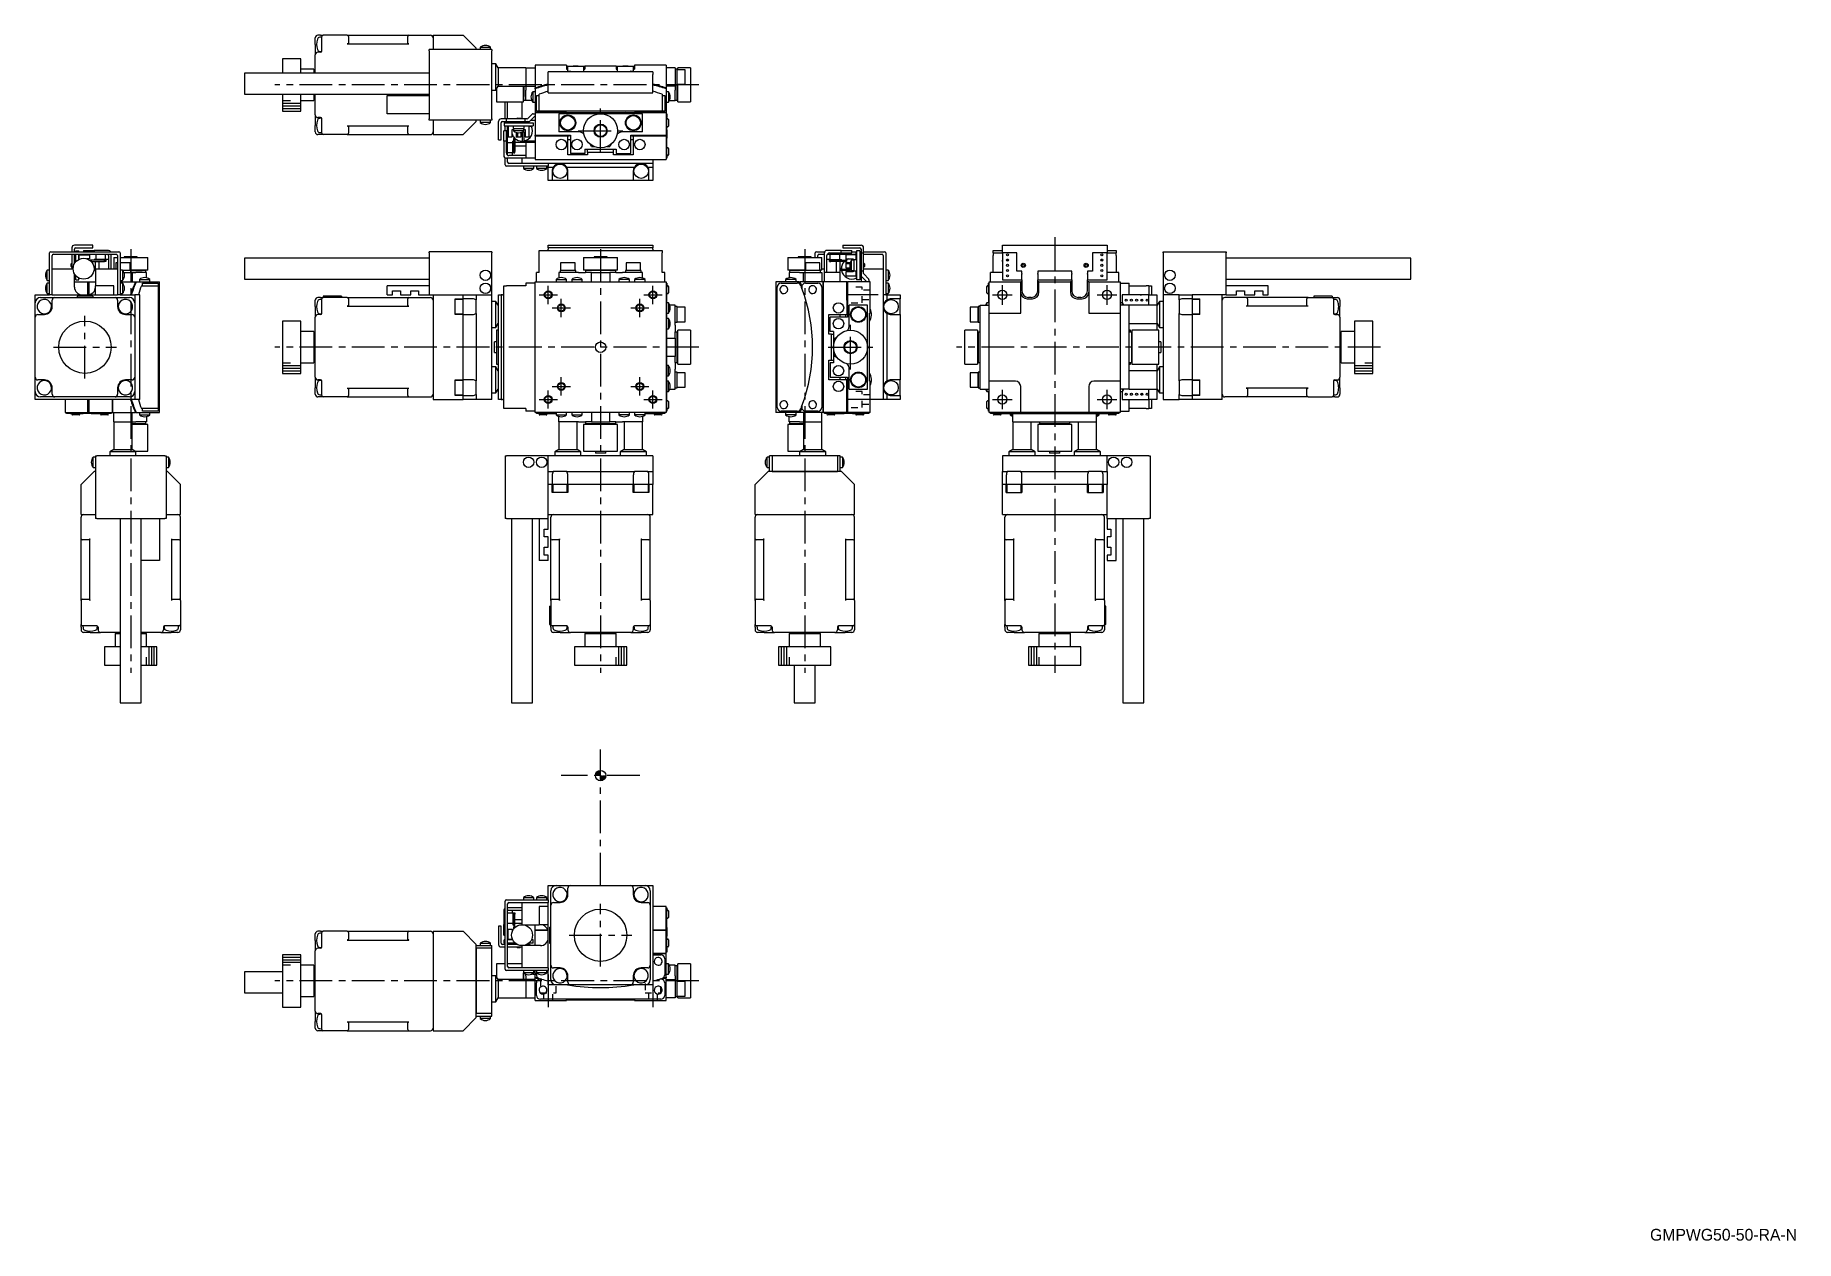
# Model space of a CAD drawing. Extents: x 165 to 837, y 27 to 488.
import ezdxf

# ---------------------------------------------------------------- set-up
doc = ezdxf.new("R2010")
doc.units = 0
doc.header["$LTSCALE"] = 10
doc.linetypes.add('CENTER', pattern=[2, 1.25, -0.25, 0.25, -0.25])
doc.linetypes.add('DOT', pattern=[0.5, 0.25, -0.25])
for name, color, linetype in [('1', 7, 'CONTINUOUS'), ('11', 7, 'CONTINUOUS'), ('15', 7, 'CONTINUOUS'), ('2', 7, 'CONTINUOUS')]:
    doc.layers.add(name, color=color, linetype=linetype)
doc.styles.get("Standard").update_dxf_attribs({"font": 'FG教科書体NT-M'})

msp = doc.modelspace()

# ---------------------------------------------------------------- texts
at = {"layer": '1', "color": 7}
msp.add_text('GMPWG50-50-RA-N', height=4.5, dxfattribs=at).set_placement((781.707104, 26.994922))

# ---------------------------------------------------------------- linework, layer by layer
at = {"layer": '1', "color": 7, "linetype": 'CONTINUOUS'}
for p, q in [((271.749999, 484.25), (271.749999, 486.75)), ((273.749999, 487.75), (272.749999, 487.75)), ((274.249999, 487), (273.446276, 486.957879)), ((273.749999, 487.75), (274.749999, 487.75)), ((274.249999, 485.75), (274.249999, 487.25)), ((274.249999, 481.664214), (274.249999, 485.75)), ((283.949999, 487.75), (274.749999, 487.75)), ((283.949999, 487.75), (307.549999, 487.75)), ((283.974533, 484.398835), (283.949999, 484.398232)), ((283.949999, 484.398232), (307.549999, 484.398232)), ((283.999008, 484.40064), (283.974533, 484.398835)), ((284.023364, 484.403644), (283.999008, 484.40064)), ((284.047544, 484.40784), (284.023364, 484.403644)), ((284.071489, 484.413217), (284.047544, 484.40784)), ((284.095141, 484.419762), (284.071489, 484.413217)), ((284.118444, 484.42746), (284.095141, 484.419762)), ((284.141341, 484.436293), (284.118444, 484.42746)), ((284.163777, 484.446238), (284.141341, 484.436293)), ((284.185697, 484.457272), (284.163777, 484.446238)), ((284.20705, 484.469368), (284.185697, 484.457272)), ((284.227784, 484.482497), (284.20705, 484.469368)), ((284.247849, 484.496629), (284.227784, 484.482497)), ((284.267196, 484.511727), (284.247849, 484.496629)), ((284.285778, 484.527757), (284.267196, 484.511727)), ((284.303552, 484.544679), (284.285778, 484.527757)), ((284.320475, 484.562453), (284.303552, 484.544679)), ((284.336504, 484.581036), (284.320475, 484.562453)), ((284.351603, 484.600383), (284.336504, 484.581036)), ((284.365734, 484.620447), (284.351603, 484.600383)), ((284.378863, 484.641181), (284.365734, 484.620447)), ((284.39096, 484.662534), (284.378863, 484.641181)), ((284.401994, 484.684455), (284.39096, 484.662534)), ((284.411939, 484.706891), (284.401994, 484.684455)), ((284.420771, 484.729787), (284.411939, 484.706891)), ((284.428469, 484.75309), (284.420771, 484.729787)), ((284.435015, 484.776742), (284.428469, 484.75309)), ((284.440392, 484.800687), (284.435015, 484.776742)), ((284.444587, 484.824867), (284.440392, 484.800687)), ((284.447591, 484.849224), (284.444587, 484.824867)), ((284.449397, 484.873698), (284.447591, 484.849224)), ((284.449999, 484.898232), (284.449397, 484.873698)), ((284.449999, 487.25), (284.449999, 485.75)), ((284.449999, 485.75), (284.449999, 484.898232)), ((307.049999, 485.75), (307.049999, 487.25)), ((307.049999, 484.898232), (307.049999, 485.75)), ((307.050601, 484.873698), (307.049999, 484.898232)), ((307.052407, 484.849224), (307.050601, 484.873698)), ((307.055411, 484.824867), (307.052407, 484.849224)), ((307.059606, 484.800687), (307.055411, 484.824867)), ((307.064983, 484.776742), (307.059606, 484.800687)), ((307.071529, 484.75309), (307.064983, 484.776742)), ((307.079227, 484.729787), (307.071529, 484.75309)), ((307.088059, 484.706891), (307.079227, 484.729787)), ((307.098004, 484.684455), (307.088059, 484.706891)), ((307.109038, 484.662534), (307.098004, 484.684455)), ((307.121135, 484.641181), (307.109038, 484.662534)), ((307.134264, 484.620447), (307.121135, 484.641181)), ((307.148395, 484.600383), (307.134264, 484.620447)), ((307.163494, 484.581036), (307.148395, 484.600383)), ((307.179523, 484.562453), (307.163494, 484.581036)), ((307.196446, 484.544679), (307.179523, 484.562453)), ((307.21422, 484.527757), (307.196446, 484.544679)), ((307.232802, 484.511727), (307.21422, 484.527757)), ((307.252149, 484.496629), (307.232802, 484.511727)), ((307.272214, 484.482497), (307.252149, 484.496629)), ((307.292948, 484.469368), (307.272214, 484.482497)), ((307.314301, 484.457272), (307.292948, 484.469368)), ((307.336221, 484.446238), (307.314301, 484.457272)), ((307.358657, 484.436293), (307.336221, 484.446238)), ((307.381554, 484.42746), (307.358657, 484.436293)), ((307.404857, 484.419762), (307.381554, 484.42746)), ((307.428509, 484.413217), (307.404857, 484.419762)), ((307.452454, 484.40784), (307.428509, 484.413217)), ((307.476634, 484.403644), (307.452454, 484.40784)), ((307.50099, 484.40064), (307.476634, 484.403644)), ((307.525465, 484.398835), (307.50099, 484.40064)), ((307.549999, 484.398232), (307.525465, 484.398835)), ((307.549999, 487.75), (315.749999, 487.75)), ((316.749999, 487.75), (316.749999, 482.25)), ((316.749999, 487.75), (328.249999, 487.75)), ((333.249999, 482.75), (328.249999, 487.75)), ((259.249999, 478.75), (259.249999, 473.25)), ((266.249999, 478.75), (259.249999, 478.75)), ((266.249999, 473.25), (266.249999, 478.75)), ((271.749999, 484.25), (271.749999, 480.25)), ((271.749999, 473.25), (271.749999, 480.25)), ((273.749999, 481.25), (272.749999, 481.25)), ((273.446276, 481.542121), (274.184962, 481.503408)), ((339.249999, 482.25), (315.249999, 482.25)), ((315.249999, 481.75), (315.249999, 482.25)), ((315.249999, 481.75), (315.249999, 455.75)), ((333.249999, 482.25), (333.249999, 482.75)), ((334.749999, 483.147999), (334.854416, 483.147999)), ((334.749999, 483.147999), (334.749999, 482.25)), ((334.854416, 483.147999), (338.749999, 483.147999)), ((338.749999, 482.25), (338.749999, 483.147999)), ((339.249999, 482.25), (339.249999, 481.75)), ((339.249999, 455.75), (339.249999, 481.75)), ((244.750001, 473.25), (244.750001, 469.25)), ((315.249999, 473.25), (244.750001, 473.25)), ((271.249999, 474.75), (266.249999, 474.75)), ((271.249999, 474.75), (271.249999, 473.25)), ((340.749999, 476.75), (339.249999, 476.75)), ((340.749999, 466.75), (340.749999, 476.75)), ((341.616024, 475.25), (340.749999, 476.75)), ((341.616024, 475.25), (341.616024, 468.25)), ((352.249999, 475.25), (341.616024, 475.25)), ((352.249999, 475.25), (355.749999, 475.25)), ((352.249999, 475.25), (352.249999, 471.75)), ((352.249999, 471.75), (352.249999, 468.25)), ((355.749999, 476.25), (355.749999, 467.610778)), ((367.749999, 476.25), (355.749999, 476.25)), ((360.749999, 472.75), (360.749999, 473.75)), ((400.749999, 473.75), (360.749999, 473.75)), ((360.749999, 465.75), (360.749999, 472.75)), ((367.749999, 476.25), (367.749999, 474.75)), ((367.749999, 475.95), (370.249999, 475.95)), ((367.749999, 474.75), (368.249999, 474.75)), ((368.249999, 474.05), (367.949999, 473.75)), ((374.249999, 475.75), (368.249999, 475.75)), ((368.249999, 475.603553), (368.249999, 475.75)), ((368.249999, 474.05), (368.249999, 475.603553)), ((368.249999, 474.05), (369.249999, 474.05)), ((369.549999, 473.75), (369.249999, 474.05)), ((372.249999, 475.95), (370.249999, 475.95)), ((372.249999, 475.95), (374.749999, 475.95)), ((374.249999, 475.75), (374.249999, 475.603553)), ((374.249999, 475.603553), (374.249999, 473.896447)), ((374.249999, 474.75), (374.749999, 474.75)), ((374.249999, 473.75), (374.249999, 473.896447)), ((374.749999, 475.95), (374.749999, 474.75)), ((386.749999, 475.95), (374.749999, 475.95)), ((386.749999, 475.95), (386.749999, 474.75)), ((386.749999, 475.95), (389.249999, 475.95)), ((386.749999, 474.75), (387.249999, 474.75)), ((393.249999, 475.75), (387.249999, 475.75)), ((387.249999, 475.603553), (387.249999, 475.75)), ((387.249999, 473.896447), (387.249999, 475.603553)), ((387.249999, 473.896447), (387.249999, 473.75)), ((391.249999, 475.95), (389.249999, 475.95)), ((391.249999, 475.95), (393.749999, 475.95)), ((392.249999, 474.05), (391.949999, 473.75)), ((392.249999, 474.05), (393.249999, 474.05)), ((393.249999, 475.75), (393.249999, 475.603553)), ((393.249999, 475.603553), (393.249999, 474.05)), ((393.249999, 474.75), (393.749999, 474.75)), ((393.549999, 473.75), (393.249999, 474.05)), ((393.749999, 476.25), (393.749999, 474.75)), ((405.749999, 476.25), (393.749999, 476.25)), ((400.749999, 473.75), (400.749999, 472.75)), ((400.749999, 465.75), (400.749999, 472.75)), ((405.749999, 476.25), (405.749999, 467.610778)), ((409.249999, 475.25), (405.749999, 475.25)), ((409.249999, 475.25), (409.249999, 468.25)), ((410.049999, 474.75), (409.249999, 474.75)), ((410.049999, 468.75), (410.049999, 474.75)), ((413.049999, 474.5), (410.049999, 474.5)), ((410.249999, 474.5), (410.249999, 475.25)), ((415.049999, 475.25), (410.249999, 475.25)), ((413.049999, 471.75), (413.049999, 474.5)), ((413.049999, 469), (413.049999, 471.75)), ((415.049999, 475.25), (415.049999, 462.25)), ((415.249999, 471.25), (415.049999, 471.25)), ((415.249999, 470.8499), (415.249999, 471.25)), ((415.249999, 468.75), (415.249999, 470.8499)), ((244.750001, 469.25), (244.750001, 465.25)), ((244.750001, 465.25), (315.249999, 465.25)), ((259.249999, 465.25), (259.249999, 458.75)), ((266.249999, 458.75), (266.249999, 465.25)), ((271.249999, 465.25), (271.249999, 462.75)), ((271.749999, 457.25), (271.749999, 465.25)), ((299.249999, 457.75), (299.249999, 464.75)), ((299.249999, 464.75), (315.249999, 464.75)), ((339.249999, 466.75), (340.749999, 466.75)), ((340.249999, 466.75), (340.749999, 466.75)), ((340.749999, 466.75), (341.616024, 468.25)), ((340.749999, 466.75), (340.949999, 466.75)), ((340.949999, 467.09641), (340.949999, 462.25)), ((341.616024, 468.25), (352.249999, 468.25)), ((351.249999, 462.25), (351.249999, 468.25)), ((351.249999, 465.25), (351.449999, 465.25)), ((351.249999, 464.75), (351.449999, 464.75)), ((351.449999, 462.950338), (351.449999, 468.25)), ((351.449999, 468.25), (351.449999, 464.340257)), ((351.449999, 462.95), (351.449999, 465.25)), ((351.449999, 465.25), (351.449999, 464.34)), ((352.249999, 468.25), (355.749999, 468.25)), ((352.249999, 468.25), (352.249999, 466.75)), ((352.249999, 462.75), (352.249999, 466.75)), ((354.852, 466.15), (354.852, 462.15)), ((355.749999, 466.15), (354.852, 466.15)), ((355.749999, 466.15), (354.852, 466.15)), ((355.749999, 467.295441), (355.749999, 467.610778)), ((355.749999, 467.295441), (355.749999, 458.25)), ((356.249999, 458.75), (356.249999, 464.75)), ((356.249999, 464.75), (357.249999, 464.75)), ((357.249999, 459.75), (357.249999, 465.18747)), ((360.749999, 465.75), (400.749999, 465.75)), ((404.249999, 465.18747), (404.249999, 459.75)), ((404.249999, 464.75), (405.249999, 464.75)), ((405.249999, 464.75), (405.249999, 458.75)), ((409.249999, 468.25), (405.749999, 468.25)), ((405.749999, 467.610778), (405.749999, 467.295441)), ((405.749999, 467.295441), (405.749999, 458.25)), ((406.647998, 466.15), (405.749999, 466.15)), ((406.647998, 466.15), (405.749999, 466.15)), ((406.647998, 466.15), (406.647998, 462.15)), ((409.249999, 468.75), (410.049999, 468.75)), ((409.249999, 468.25), (409.249999, 466.75)), ((409.249999, 462.75), (409.249999, 466.75)), ((410.049999, 469), (413.049999, 469)), ((410.049999, 462.950338), (410.049999, 468.75)), ((410.049999, 468.75), (410.049999, 464.340257)), ((410.049999, 462.95), (410.049999, 465.25)), ((410.049999, 465.25), (410.049999, 464.34)), ((410.049999, 465.25), (410.249999, 465.25)), ((410.249999, 462.25), (410.249999, 469)), ((415.049999, 466.25), (415.249999, 466.25)), ((415.249999, 466.6501), (415.249999, 468.75)), ((415.249999, 466.25), (415.249999, 466.6501)), ((259.249999, 458.75), (266.249999, 458.75)), ((266.249999, 462.75), (271.249999, 462.75)), ((315.249999, 457.75), (299.249999, 457.75)), ((340.949999, 462.25), (346.449999, 462.25)), ((344.249999, 455.75), (344.249999, 462.25)), ((345.249999, 455.75), (345.249999, 462.25)), ((346.449999, 462.25), (351.249999, 462.25)), ((350.749999, 455.75), (350.749999, 462.25)), ((351.249999, 463.75), (351.449999, 463.75)), ((351.249999, 463.75), (351.449999, 463.75)), ((351.449999, 462.95), (351.449999, 462.950338)), ((351.449999, 462.95), (352.249999, 462.95)), ((354.4725, 462.75), (352.249999, 462.75)), ((354.603552, 457.603553), (352.896446, 455.896447)), ((354.852, 462.15), (355.749999, 462.15)), ((354.852, 462.15), (355.749999, 462.15)), ((354.957106, 457.75), (355.749999, 457.75)), ((355.749999, 458.25), (355.749999, 449.490949)), ((367.749999, 458.25), (355.749999, 458.25)), ((355.749999, 458.25), (367.749999, 458.25)), ((357.249999, 458.75), (356.249999, 458.75)), ((357.249999, 458.75), (357.249999, 459.75)), ((404.249999, 458.75), (357.249999, 458.75)), ((364.749999, 457.75), (364.749999, 450.75)), ((380.749999, 457.75), (364.749999, 457.75)), ((367.749999, 457.95), (367.749999, 458.25)), ((367.749999, 458.25), (393.749999, 458.25)), ((393.749999, 457.95), (367.749999, 457.95)), ((396.749999, 457.75), (380.749999, 457.75)), ((393.749999, 458.25), (393.749999, 457.95)), ((405.749999, 458.25), (393.749999, 458.25)), ((393.749999, 458.25), (405.749999, 458.25)), ((396.749999, 450.75), (396.749999, 457.75)), ((404.249999, 459.75), (404.249999, 458.75)), ((405.249999, 458.75), (404.249999, 458.75)), ((405.749999, 462.15), (406.647998, 462.15)), ((405.749999, 462.15), (406.647998, 462.15)), ((405.749999, 458.25), (405.749999, 449.490949)), ((405.749999, 457.75), (406.049999, 457.75)), ((406.049999, 457.75), (406.049999, 456.25)), ((407.027498, 462.75), (409.249999, 462.75)), ((409.249999, 462.95), (410.049999, 462.95)), ((410.049999, 462.95), (410.049999, 462.950338)), ((410.249999, 462.25), (415.049999, 462.25)), ((271.749999, 457.25), (271.749999, 453.25)), ((271.749999, 450.75), (271.749999, 453.25)), ((273.749999, 456.25), (272.749999, 456.25)), ((274.184962, 455.996592), (273.446276, 455.957879)), ((274.249999, 451.75), (274.249999, 455.835786)), ((274.249999, 450.25), (274.249999, 451.75)), ((283.949999, 453.101768), (307.549999, 453.101768)), ((283.949999, 453.101768), (283.974533, 453.101165)), ((283.974533, 453.101165), (283.999008, 453.09936)), ((283.999008, 453.09936), (284.023364, 453.096356)), ((284.023364, 453.096356), (284.047544, 453.09216)), ((284.047544, 453.09216), (284.071489, 453.086783)), ((284.071489, 453.086783), (284.095141, 453.080238)), ((284.095141, 453.080238), (284.118444, 453.07254)), ((284.118444, 453.07254), (284.141341, 453.063707)), ((284.141341, 453.063707), (284.163777, 453.053762)), ((284.163777, 453.053762), (284.185697, 453.042728)), ((284.185697, 453.042728), (284.20705, 453.030632)), ((284.20705, 453.030632), (284.227784, 453.017503)), ((284.227784, 453.017503), (284.247849, 453.003371)), ((284.247849, 453.003371), (284.267196, 452.988273)), ((284.267196, 452.988273), (284.285778, 452.972243)), ((284.285778, 452.972243), (284.303552, 452.955321)), ((284.303552, 452.955321), (284.320475, 452.937547)), ((284.320475, 452.937547), (284.336504, 452.918964)), ((284.336504, 452.918964), (284.351603, 452.899617)), ((284.351603, 452.899617), (284.365734, 452.879553)), ((284.365734, 452.879553), (284.378863, 452.858819)), ((284.378863, 452.858819), (284.39096, 452.837466)), ((284.39096, 452.837466), (284.401994, 452.815545)), ((284.401994, 452.815545), (284.411939, 452.793109)), ((284.411939, 452.793109), (284.420771, 452.770213)), ((284.420771, 452.770213), (284.428469, 452.74691)), ((284.428469, 452.74691), (284.435015, 452.723258)), ((284.435015, 452.723258), (284.440392, 452.699313)), ((284.440392, 452.699313), (284.444587, 452.675133)), ((284.444587, 452.675133), (284.447591, 452.650776)), ((284.447591, 452.650776), (284.449397, 452.626302)), ((284.449397, 452.626302), (284.449999, 452.601768)), ((284.449999, 452.601768), (284.449999, 451.75)), ((284.449999, 451.75), (284.449999, 450.25)), ((307.049999, 452.601768), (307.050601, 452.626302)), ((307.049999, 451.75), (307.049999, 452.601768)), ((307.049999, 450.25), (307.049999, 451.75)), ((307.050601, 452.626302), (307.052407, 452.650776)), ((307.052407, 452.650776), (307.055411, 452.675133)), ((307.055411, 452.675133), (307.059606, 452.699313)), ((307.059606, 452.699313), (307.064983, 452.723258)), ((307.064983, 452.723258), (307.071529, 452.74691)), ((307.071529, 452.74691), (307.079227, 452.770213)), ((307.079227, 452.770213), (307.088059, 452.793109)), ((307.088059, 452.793109), (307.098004, 452.815545)), ((307.098004, 452.815545), (307.109038, 452.837466)), ((307.109038, 452.837466), (307.121135, 452.858819)), ((307.121135, 452.858819), (307.134264, 452.879553)), ((307.134264, 452.879553), (307.148395, 452.899617)), ((307.148395, 452.899617), (307.163494, 452.918964)), ((307.163494, 452.918964), (307.179523, 452.937547)), ((307.179523, 452.937547), (307.196446, 452.955321)), ((307.196446, 452.955321), (307.21422, 452.972243)), ((307.21422, 452.972243), (307.232802, 452.988273)), ((307.232802, 452.988273), (307.252149, 453.003371)), ((307.252149, 453.003371), (307.272214, 453.017503)), ((307.272214, 453.017503), (307.292948, 453.030632)), ((307.292948, 453.030632), (307.314301, 453.042728)), ((307.314301, 453.042728), (307.336221, 453.053762)), ((307.336221, 453.053762), (307.358657, 453.063707)), ((307.358657, 453.063707), (307.381554, 453.07254)), ((307.381554, 453.07254), (307.404857, 453.080238)), ((307.404857, 453.080238), (307.428509, 453.086783)), ((307.428509, 453.086783), (307.452454, 453.09216)), ((307.452454, 453.09216), (307.476634, 453.096356)), ((307.476634, 453.096356), (307.50099, 453.09936)), ((307.50099, 453.09936), (307.525465, 453.101165)), ((307.525465, 453.101165), (307.549999, 453.101768)), ((315.249999, 455.25), (315.249999, 455.75)), ((339.249999, 455.25), (315.249999, 455.25)), ((316.749999, 455.25), (316.749999, 449.75)), ((328.249999, 449.75), (333.249999, 454.75)), ((333.249999, 454.75), (333.249999, 455.25)), ((334.749999, 455.25), (334.749999, 454.352001)), ((334.781135, 454.352001), (334.749999, 454.352001)), ((338.749999, 454.352001), (334.781135, 454.352001)), ((338.749999, 454.352001), (338.749999, 455.25)), ((339.249999, 455.75), (339.249999, 455.25)), ((341.749999, 447.75), (341.749999, 454.75)), ((344.749999, 455.75), (342.749999, 455.75)), ((342.749999, 447.75), (342.749999, 454.25)), ((343.249999, 454.75), (344.749999, 454.75)), ((343.749999, 447.18747), (343.749999, 451.25)), ((344.749999, 451.25), (343.749999, 451.25)), ((343.949999, 454.25), (343.949999, 453.05)), ((343.949999, 454.25), (354.949999, 454.25)), ((343.949999, 453.05), (354.949999, 453.05)), ((344.249999, 454.25), (344.249999, 454.75)), ((344.249999, 451.25), (344.249999, 453.05)), ((344.449999, 453.05), (344.449999, 452.95)), ((345.449999, 452.95), (344.449999, 452.95)), ((344.749999, 454.75), (344.749999, 455.75)), ((351.749999, 455.75), (344.749999, 455.75)), ((344.749999, 454.75), (351.749999, 454.75)), ((344.749999, 447.18747), (344.749999, 451.25)), ((345.249999, 454.25), (345.249999, 454.75)), ((345.249999, 446.65), (345.249999, 452.95)), ((345.449999, 452.95), (345.449999, 448.95)), ((347.299999, 452.95), (345.449999, 452.95)), ((346.449999, 453.05), (346.449999, 452.95)), ((346.949999, 451.75), (347.449999, 451.75)), ((346.949999, 448.95), (346.949999, 451.75)), ((347.299999, 453.05), (347.299999, 452.05)), ((347.299999, 452.05), (351.599999, 452.05)), ((347.449999, 454.75), (347.449999, 454.25)), ((347.449999, 452.05), (347.449999, 451.152001)), ((349.449999, 451.152001), (347.449999, 451.152001)), ((348.949999, 456.05), (348.649999, 455.75)), ((348.949999, 456.05), (349.449999, 456.05)), ((349.449999, 456.05), (349.949999, 456.05)), ((351.449999, 451.152001), (349.449999, 451.152001)), ((350.249999, 455.75), (349.949999, 456.05)), ((350.949999, 450.75), (351.449999, 450.75)), ((350.949999, 447.25), (350.949999, 450.75)), ((350.949999, 450.75), (351.449999, 450.75)), ((351.449999, 454.25), (351.449999, 454.75)), ((351.449999, 451.152001), (351.449999, 452.05)), ((351.449999, 451.75), (351.949999, 451.75)), ((351.449999, 450.75), (351.449999, 446.75)), ((351.599999, 452.05), (351.599999, 453.05)), ((353.449999, 452.95), (351.599999, 452.95)), ((351.749999, 455.75), (351.749999, 454.75)), ((352.542892, 455.75), (351.749999, 455.75)), ((351.749999, 454.75), (353.342892, 454.75)), ((351.949999, 451.75), (351.949999, 448.95)), ((352.449999, 453.05), (352.449999, 452.95)), ((353.449999, 448.95), (353.449999, 452.95)), ((353.449999, 452.95), (354.449999, 452.95)), ((353.696446, 454.896447), (355.403552, 456.603553)), ((354.049999, 455.25), (355.749999, 455.25)), ((354.449999, 453.05), (354.449999, 452.95)), ((354.949999, 454.25), (354.949999, 453.05)), ((372.342522, 450.75), (364.749999, 450.75)), ((396.749999, 450.75), (389.157476, 450.75)), ((406.049999, 451.579031), (406.049999, 456.25)), ((406.049999, 451.579031), (406.049999, 450.079031)), ((406.399999, 455.75), (406.299999, 455.75)), ((406.299999, 452.75), (406.399999, 452.75)), ((406.649999, 455.5), (406.649999, 453)), ((273.749999, 449.75), (272.749999, 449.75)), ((273.446276, 450.542121), (274.249999, 450.5)), ((274.749999, 449.75), (273.749999, 449.75)), ((283.949999, 449.75), (274.749999, 449.75)), ((283.949999, 449.75), (307.549999, 449.75)), ((307.549999, 449.75), (315.749999, 449.75)), ((316.749999, 449.75), (328.249999, 449.75)), ((341.749999, 447.75), (342.749999, 447.75)), ((344.749999, 447.18747), (343.749999, 447.18747)), ((343.749999, 447.18747), (343.749999, 441.75)), ((344.749999, 442.75), (344.749999, 447.18747)), ((345.249999, 442.85), (345.249999, 446.65)), ((347.249999, 446.65), (345.249999, 446.65)), ((345.449999, 448.95), (346.949999, 448.95)), ((347.249999, 442.75), (347.249999, 447.25)), ((347.549999, 447.25), (347.249999, 447.25)), ((347.549999, 448.750112), (348.049999, 448.750112)), ((347.549999, 448.750112), (347.549999, 448.204194)), ((347.549999, 443.25015), (347.549999, 448.204194)), ((347.549999, 448.204194), (348.049999, 448.204194)), ((348.049999, 448.204194), (348.049999, 448.750112)), ((348.049999, 448.204194), (348.049999, 443.25015)), ((352.249999, 446.75), (348.049999, 446.75)), ((352.249999, 445.339384), (348.049999, 445.339384)), ((348.449999, 450.610263), (348.449999, 448.95)), ((348.449999, 448.95), (348.949999, 448.95)), ((348.949999, 450.489304), (348.949999, 448.95)), ((348.949999, 448.95), (350.449999, 448.95)), ((350.449999, 448.95), (350.449999, 450.610263)), ((350.649999, 447.25), (350.649999, 446.75)), ((350.949999, 447.25), (350.649999, 447.25)), ((350.949999, 447.25), (350.749999, 447.25)), ((350.949999, 447.25), (350.949999, 446.75)), ((355.749999, 447.25), (351.449999, 447.25)), ((351.949999, 448.95), (353.449999, 448.95)), ((355.749999, 446.75), (352.249999, 446.75)), ((352.249999, 446.75), (352.249999, 440.75)), ((355.749999, 449.165193), (355.749999, 449.490949)), ((355.749999, 449.490949), (369.249999, 449.490949)), ((355.749999, 449.165193), (355.749999, 440.25)), ((368.250002, 449.165193), (355.749999, 449.165193)), ((368.249999, 442.030788), (368.250002, 449.165193)), ((369.250002, 447.75), (368.249999, 447.75)), ((368.250002, 449.165193), (368.250002, 449.490949)), ((369.249999, 449.490949), (369.250002, 442.585456)), ((374.749999, 444.25), (386.749999, 444.25)), ((374.749999, 444.25), (374.750002, 442.585456)), ((375.749999, 442.86238), (375.749999, 444.25)), ((377.249999, 445.25), (376.738942, 446.135176)), ((377.249999, 445.25), (378.249999, 445.25)), ((383.249999, 445.25), (384.249999, 445.25)), ((384.761056, 446.135176), (384.249999, 445.25)), ((385.749999, 442.86238), (385.749999, 444.25)), ((386.749999, 444.25), (386.749996, 442.585456)), ((392.249996, 442.585456), (392.249999, 449.490949)), ((393.249999, 447.75), (392.249996, 447.75)), ((392.249999, 449.490949), (405.749999, 449.490949)), ((393.249996, 449.165193), (393.249996, 449.490949)), ((393.249996, 449.165193), (393.249999, 442.030788)), ((405.749999, 449.165193), (393.249996, 449.165193)), ((405.749999, 450.079031), (406.049999, 450.079031)), ((405.749999, 449.490949), (405.749999, 449.165193)), ((405.749999, 449.165193), (405.749999, 440.25)), ((406.049999, 450.079031), (406.049999, 449.758851)), ((406.049999, 449.758851), (406.049999, 448.364112)), ((406.049999, 442.25), (406.049999, 448.364112)), ((406.399999, 444.75), (406.299999, 444.75)), ((406.649999, 444.5), (406.649999, 442)), ((344.249999, 438.25), (344.249999, 440.883975)), ((352.249999, 440.75), (344.749999, 440.75)), ((360.749999, 437.75), (344.749999, 437.75)), ((345.249999, 441.883975), (345.249999, 442.85)), ((345.249999, 442.85), (347.249999, 442.85)), ((345.249999, 439.25), (345.249999, 440.75)), ((352.249999, 441.75), (345.749999, 441.75)), ((350.749999, 438.75), (345.749999, 438.75)), ((347.049999, 441.75), (347.049999, 442.75)), ((348.049999, 442.75), (347.049999, 442.75)), ((348.049999, 443.25015), (347.549999, 443.25015)), ((347.549999, 443.25015), (347.549999, 442.750137)), ((347.549999, 442.750137), (348.049999, 442.750137)), ((348.049999, 442.750137), (348.049999, 443.25015)), ((348.049999, 442.750137), (348.049999, 442.75)), ((350.749999, 438.75), (350.749999, 440.75)), ((360.749999, 438.75), (350.749999, 438.75)), ((360.749999, 438.75), (350.749999, 438.75)), ((351.249999, 437.75), (351.249999, 436.852001)), ((355.749999, 440.75), (352.249999, 440.75)), ((355.249999, 436.852001), (355.249999, 437.75)), ((355.749999, 440.25), (405.749999, 440.25)), ((356.249999, 437.75), (356.249999, 436.852001)), ((360.249999, 436.852001), (360.249999, 437.75)), ((400.749999, 438.75), (360.749999, 438.75)), ((360.749999, 438.75), (360.749999, 437.75)), ((360.749999, 437.25), (360.749999, 437.75)), ((360.749999, 432.25), (360.749999, 437.25)), ((360.749999, 437.25), (362.651923, 437.25)), ((367.848075, 437.25), (393.651923, 437.25)), ((375.749999, 442.030788), (368.249999, 442.030788)), ((374.750002, 442.585456), (369.250002, 442.585456)), ((375.749999, 442.86238), (375.749999, 442.030788)), ((385.749999, 442.86238), (375.749999, 442.86238)), ((385.749999, 442.030788), (385.749999, 442.86238)), ((393.249999, 442.030788), (385.749999, 442.030788)), ((386.749996, 442.585456), (392.249996, 442.585456)), ((398.848075, 437.25), (400.749999, 437.25)), ((400.749999, 440.25), (400.749999, 438.75)), ((400.749999, 438.75), (400.749999, 437.25)), ((400.749999, 437.25), (400.749999, 432.25)), ((406.049999, 440.75), (405.749999, 440.75)), ((406.049999, 442.25), (406.049999, 440.75)), ((406.299999, 441.75), (406.399999, 441.75)), ((355.249999, 436.852001), (351.249999, 436.852001)), ((360.249999, 436.852001), (356.249999, 436.852001)), ((362.249999, 432.25), (360.749999, 432.25)), ((362.249999, 435.75), (362.249999, 432.25)), ((368.249999, 432.25), (362.249999, 432.25)), ((368.249999, 432.25), (368.249999, 435.75)), ((393.249999, 432.25), (368.249999, 432.25)), ((393.249999, 435.75), (393.249999, 432.25)), ((399.249999, 432.25), (393.249999, 432.25)), ((399.249999, 432.25), (399.249999, 435.75)), ((400.749999, 432.25), (399.249999, 432.25)), ((170.25, 388.499999), (170.25, 404.499999)), ((170.75, 404.999999), (196.75, 404.999999)), ((171.75, 403.999999), (195.75, 403.999999)), ((178.75, 406.499999), (178.75, 404.999999)), ((178.75, 403.999999), (178.75, 398.499999)), ((186.75, 407.499999), (179.75, 407.499999)), ((179.75, 404.999999), (179.75, 405.999999)), ((179.75, 400.436491), (179.75, 403.999999)), ((180.25, 406.499999), (186.75, 406.499999)), ((180.25, 404.999999), (180.25, 405.299999)), ((180.25, 405.299999), (181.45, 405.299999)), ((180.25, 401.14575), (180.25, 403.999999)), ((181.45, 404.999999), (181.45, 405.299999)), ((181.45, 402.072113), (181.45, 403.999999)), ((181.55, 403.999999), (181.55, 403.799999)), ((181.55, 403.799999), (185.55, 403.799999)), ((181.55, 402.120772), (181.55, 403.799999)), ((183.25, 405.499999), (187.31253, 405.499999)), ((183.25, 405.499999), (183.25, 404.999999)), ((185.55, 403.799999), (185.55, 402.299999)), ((186.75, 406.499999), (186.75, 407.499999)), ((187.31253, 405.499999), (187.31253, 404.999999)), ((192.75, 405.499999), (187.31253, 405.499999)), ((187.85, 403.999999), (187.85, 401.999999)), ((191.65, 401.999999), (191.65, 403.999999)), ((193.75, 398.499999), (193.75, 403.999999)), ((197.25, 404.499999), (197.25, 388.499999)), ((315.249999, 404.499999), (315.249999, 404.999999)), ((339.249999, 404.999999), (315.249999, 404.999999)), ((315.249999, 404.499999), (315.249999, 388.499999)), ((339.249999, 404.999999), (339.249999, 404.499999)), ((339.249999, 388.499999), (339.249999, 404.499999)), ((357.249999, 405.499999), (404.249999, 405.499999)), ((357.249999, 404.499999), (357.249999, 405.499999)), ((357.249999, 396.999999), (357.249999, 404.499999)), ((360.749999, 407.499999), (400.749999, 407.499999)), ((360.749999, 406.499999), (360.749999, 407.499999)), ((400.749999, 406.499999), (360.749999, 406.499999)), ((360.749999, 406.499999), (360.749999, 405.999999)), ((360.749999, 405.499999), (360.749999, 405.999999)), ((400.749999, 407.499999), (400.749999, 406.499999)), ((400.749999, 405.999999), (400.749999, 406.499999)), ((400.749999, 405.999999), (400.749999, 405.499999)), ((404.249999, 405.499999), (404.249999, 404.499999)), ((404.249999, 396.999999), (404.249999, 404.499999)), ((462.75, 402.799999), (462.75, 404.499999)), ((463.25, 404.999999), (466.383975, 404.999999)), ((464.25, 403.999999), (466.25, 403.999999)), ((466.25, 396.999999), (466.25, 404.499999)), ((472.68747, 405.499999), (467.25, 405.499999)), ((467.383975, 403.999999), (468.35, 403.999999)), ((468.25, 404.499999), (472.68747, 404.499999)), ((468.35, 403.999999), (472.15, 403.999999)), ((468.35, 403.999999), (468.35, 401.999999)), ((472.15, 403.999999), (478.45, 403.999999)), ((472.15, 401.999999), (472.15, 403.999999)), ((472.68747, 404.499999), (472.68747, 405.499999)), ((472.68747, 405.499999), (476.75, 405.499999)), ((472.68747, 404.499999), (476.75, 404.499999)), ((473.25, 407.499999), (473.25, 406.499999)), ((473.25, 407.499999), (480.25, 407.499999)), ((473.25, 406.499999), (479.75, 406.499999)), ((474.45, 403.799999), (474.45, 402.299999)), ((478.45, 403.799999), (474.45, 403.799999)), ((476.75, 404.499999), (476.75, 405.499999)), ((476.75, 404.999999), (478.55, 404.999999)), ((478.45, 403.799999), (478.45, 404.799999)), ((478.55, 404.799999), (478.45, 404.799999)), ((478.45, 401.949999), (478.45, 403.799999)), ((479.75, 405.299999), (478.55, 405.299999)), ((478.55, 405.299999), (478.55, 394.299999)), ((479.75, 405.299999), (479.75, 394.299999)), ((479.75, 404.999999), (480.25, 404.999999)), ((479.75, 403.999999), (480.25, 403.999999)), ((480.25, 405.999999), (480.25, 404.499999)), ((480.25, 404.499999), (481.25, 404.499999)), ((480.25, 404.499999), (480.25, 397.499999)), ((481.25, 404.499999), (481.25, 406.499999)), ((481.25, 404.999999), (489.25, 404.999999)), ((481.25, 397.499999), (481.25, 404.499999)), ((481.25, 403.999999), (488.25, 403.999999)), ((489.75, 404.499999), (489.75, 388.499999)), ((530.750001, 405.499999), (534.250001, 405.499999)), ((530.750001, 404.499999), (530.750001, 405.499999)), ((530.750001, 404.499999), (534.250001, 404.499999)), ((530.750001, 404.499999), (530.750001, 403.499999)), ((534.250001, 407.499999), (574.250001, 407.499999)), ((534.250001, 406.499999), (534.250001, 407.499999)), ((534.250001, 404.499999), (534.250001, 406.499999)), ((539.750001, 404.499999), (534.250001, 404.499999)), ((534.250001, 404.499999), (534.250001, 394.299999)), ((539.750001, 397.499999), (539.750001, 404.499999)), ((574.250001, 404.499999), (568.750001, 404.499999)), ((568.750001, 404.499999), (568.750001, 397.499999)), ((574.250001, 407.499999), (574.250001, 406.499999)), ((574.250001, 406.499999), (574.250001, 404.499999)), ((574.250001, 405.499999), (577.750001, 405.499999)), ((574.250001, 404.499999), (577.750001, 404.499999)), ((574.250001, 394.299999), (574.250001, 404.499999)), ((577.750001, 405.499999), (577.750001, 404.499999)), ((577.750001, 403.499999), (577.750001, 404.499999)), ((595.750001, 404.999999), (619.750001, 404.999999)), ((595.750001, 404.499999), (595.750001, 404.999999)), ((595.750001, 404.499999), (595.750001, 388.499999)), ((619.750001, 404.999999), (619.750001, 404.499999)), ((619.750001, 388.499999), (619.750001, 404.499999)), ((169.352001, 396.637781), (169.352001, 397.999999)), ((170.25, 397.999999), (169.352001, 397.999999)), ((171.25, 388.499999), (171.25, 403.499999)), ((171.25, 398.499999), (179.25, 398.499999)), ((178.75, 400.599999), (178.45, 400.299999)), ((178.45, 399.299999), (178.45, 400.299999)), ((178.45, 399.299999), (178.75, 398.999999)), ((180.25, 401.799999), (179.75, 401.799999)), ((181.45, 402.799999), (181.55, 402.799999)), ((185.55, 402.299999), (184.499, 402.299999)), ((185.65, 401.699999), (185.795808, 401.699999)), ((185.795808, 401.699999), (185.795808, 401.585264)), ((191.249853, 401.699999), (185.795808, 401.699999)), ((186.201271, 401.199999), (191.249853, 401.199999)), ((187.75, 397.799999), (187.188274, 397.799999)), ((187.244997, 398.299999), (187.75, 398.299999)), ((191.75, 401.999999), (187.25, 401.999999)), ((187.25, 401.999999), (187.25, 401.699999)), ((187.75, 398.599999), (187.25, 398.599999)), ((187.25, 398.599999), (187.25, 398.499999)), ((187.25, 398.499999), (187.25, 398.299999)), ((187.75, 398.499999), (187.75, 401.199999)), ((187.75, 398.499999), (187.75, 391.999999)), ((187.75, 398.499999), (196.25, 398.499999)), ((189.160616, 398.499999), (189.160616, 401.199999)), ((191.249853, 401.199999), (191.249853, 401.699999)), ((191.249853, 401.699999), (191.749865, 401.699999)), ((191.749865, 401.199999), (191.249853, 401.199999)), ((191.749865, 401.699999), (191.749865, 401.199999)), ((191.75, 401.199999), (191.749865, 401.199999)), ((191.75, 402.199999), (192.75, 402.199999)), ((191.75, 402.199999), (191.75, 401.199999)), ((192.75, 403.499999), (192.75, 398.499999)), ((194.75, 402.799999), (196.25, 402.799999)), ((194.75, 402.799999), (194.75, 398.499999)), ((196.25, 400.799999), (195.5, 400.799999)), ((195.5, 400.799999), (195.5, 398.499999)), ((196.25, 403.499999), (196.25, 388.499999)), ((197.25, 402.799999), (207.75, 402.799999)), ((198.25, 400.799999), (197.25, 400.799999)), ((198.147999, 397.999999), (197.25, 397.999999)), ((198.147999, 397.999999), (198.147999, 396.35153)), ((201, 400.799999), (198.25, 400.799999)), ((201.25, 397.799999), (198.295751, 397.799999)), ((198.689737, 396.999999), (201.75, 396.999999)), ((199.1501, 402.999999), (198.75, 402.999999)), ((198.75, 402.999999), (198.75, 402.799999)), ((201.25, 402.999999), (199.1501, 402.999999)), ((201, 397.799999), (201, 400.799999)), ((207.75, 397.999999), (201, 397.999999)), ((203.3499, 402.999999), (201.25, 402.999999)), ((207.049662, 397.799999), (201.25, 397.799999)), ((201.25, 397.799999), (205.659743, 397.799999)), ((201.25, 396.999999), (201.25, 397.799999)), ((201.75, 396.999999), (201.75, 393.499999)), ((201.75, 396.999999), (203.25, 396.999999)), ((207.25, 396.999999), (203.25, 396.999999)), ((203.75, 402.999999), (203.3499, 402.999999)), ((203.75, 402.799999), (203.75, 402.999999)), ((204.75, 397.799999), (204.75, 397.999999)), ((207.05, 397.799999), (204.75, 397.799999)), ((204.75, 397.799999), (205.66, 397.799999)), ((207.05, 397.799999), (207.049662, 397.799999)), ((207.05, 396.999999), (207.05, 397.799999)), ((207.25, 395.022499), (207.25, 396.999999)), ((207.75, 397.999999), (207.75, 402.799999)), ((244.750001, 402.499999), (244.750001, 394.499999)), ((315.249999, 402.499999), (244.750001, 402.499999)), ((356.249999, 393.499999), (356.249999, 396.999999)), ((357.249999, 396.999999), (356.249999, 396.999999)), ((364.749999, 396.999999), (364.749999, 394.939736)), ((372.342522, 396.999999), (364.749999, 396.999999)), ((368.249999, 397.799999), (365.249999, 397.799999)), ((365.249999, 397.799999), (365.249999, 396.999999)), ((370.999999, 400.799999), (365.499999, 400.799999)), ((370.999999, 400.799999), (365.499999, 400.799999)), ((365.499999, 400.799999), (365.499999, 397.799999)), ((371.249999, 397.799999), (368.249999, 397.799999)), ((370.999999, 397.799999), (370.999999, 400.799999)), ((371.249999, 396.999999), (371.249999, 397.799999)), ((372.342522, 396.999999), (374.940598, 396.999999)), ((374.249999, 402.799999), (387.249999, 402.799999)), ((374.249999, 402.799999), (374.249999, 397.999999)), ((387.249999, 397.999999), (374.249999, 397.999999)), ((377.249999, 396.999999), (374.940598, 396.999999)), ((380.687399, 397.799999), (374.949999, 397.799999)), ((374.949999, 397.799999), (374.949999, 396.999999)), ((377.249999, 397.999999), (377.249999, 397.799999)), ((377.249999, 393.499999), (377.249999, 396.999999)), ((377.249999, 396.999999), (384.249999, 396.999999)), ((378.499999, 402.999999), (378.249999, 402.999999)), ((383.249999, 402.999999), (378.249999, 402.999999)), ((378.249999, 402.999999), (378.249999, 402.799999)), ((386.549999, 397.799999), (380.687399, 397.799999)), ((383.249999, 402.999999), (382.999999, 402.999999)), ((383.249999, 402.799999), (383.249999, 402.999999)), ((384.249999, 397.799999), (384.249999, 397.999999)), ((384.249999, 396.999999), (384.249999, 393.499999)), ((386.5594, 396.999999), (384.249999, 396.999999)), ((386.549999, 396.999999), (386.549999, 397.799999)), ((386.5594, 396.999999), (389.157476, 396.999999)), ((387.249999, 397.999999), (387.249999, 402.799999)), ((396.749999, 396.999999), (389.157476, 396.999999)), ((393.249999, 397.799999), (390.249999, 397.799999)), ((390.249999, 397.799999), (390.249999, 396.999999)), ((395.999999, 400.799999), (390.499999, 400.799999)), ((395.999999, 400.799999), (390.499999, 400.799999)), ((390.499999, 400.799999), (390.499999, 397.799999)), ((396.249999, 397.799999), (393.249999, 397.799999)), ((395.999999, 397.799999), (395.999999, 400.799999)), ((396.249999, 396.999999), (396.249999, 397.799999)), ((396.749999, 394.939736), (396.749999, 396.999999)), ((405.249999, 396.999999), (404.249999, 396.999999)), ((405.249999, 393.499999), (405.249999, 396.999999)), ((452.25, 402.799999), (465.25, 402.799999)), ((452.25, 402.799999), (452.25, 397.999999)), ((459, 397.999999), (452.25, 397.999999)), ((456.75, 396.999999), (452.75, 396.999999)), ((452.75, 396.999999), (452.75, 395.022499)), ((452.95, 397.799999), (452.95, 396.999999)), ((458.75, 397.799999), (452.95, 397.799999)), ((455.25, 397.999999), (455.25, 397.799999)), ((456.5, 402.999999), (456.25, 402.999999)), ((456.6501, 402.999999), (456.25, 402.999999)), ((456.25, 402.999999), (456.25, 402.799999)), ((458.488679, 402.999999), (456.6501, 402.999999)), ((456.75, 396.999999), (458.25, 396.999999)), ((458.25, 393.499999), (458.25, 396.999999)), ((458.25, 396.999999), (465.25, 396.999999)), ((458.654969, 402.999999), (458.488679, 402.999999)), ((458.845031, 402.999999), (458.654969, 402.999999)), ((464.75, 397.799999), (458.75, 397.799999)), ((458.75, 397.799999), (458.75, 396.999999)), ((460.8499, 402.999999), (458.845031, 402.999999)), ((461.75, 400.799999), (459, 400.799999)), ((464.5, 400.799999), (459, 400.799999)), ((459, 400.799999), (459, 397.799999)), ((461.25, 402.999999), (460.8499, 402.999999)), ((461.25, 402.999999), (461, 402.999999)), ((461.25, 402.799999), (461.25, 402.999999)), ((464.5, 400.799999), (461.75, 400.799999)), ((463.75, 402.799999), (463.75, 403.499999)), ((464.5, 397.799999), (464.5, 400.799999)), ((465.25, 397.999999), (464.5, 397.999999)), ((464.75, 396.999999), (464.75, 397.799999)), ((465.25, 397.999999), (465.25, 402.799999)), ((465.25, 398.499999), (466.25, 398.499999)), ((465.25, 396.999999), (465.25, 393.499999)), ((466.25, 393.499999), (466.25, 396.999999)), ((472.25, 396.999999), (466.25, 396.999999)), ((467.25, 396.999999), (467.25, 403.499999)), ((467.25, 402.199999), (468.25, 402.199999)), ((468.25, 401.199999), (468.25, 402.199999)), ((468.25, 401.999999), (472.75, 401.999999)), ((468.250135, 401.199999), (468.25, 401.199999)), ((468.250135, 401.699999), (468.250135, 401.199999)), ((468.750147, 401.699999), (468.250135, 401.699999)), ((468.250135, 401.199999), (468.750147, 401.199999)), ((468.750147, 401.199999), (468.750147, 401.699999)), ((468.750147, 401.699999), (474.204192, 401.699999)), ((474.204192, 401.199999), (468.750147, 401.199999)), ((470.839384, 396.999999), (470.839384, 401.199999)), ((472.25, 396.999999), (472.25, 401.199999)), ((472.75, 398.599999), (472.25, 398.599999)), ((472.75, 398.299999), (472.25, 398.299999)), ((476.25, 397.799999), (472.25, 397.799999)), ((472.25, 393.499999), (472.25, 396.999999)), ((472.75, 401.699999), (472.75, 401.999999)), ((472.75, 398.299999), (472.75, 398.599999)), ((472.75, 398.299999), (476.25, 398.299999)), ((474.204192, 401.699999), (474.204192, 401.199999)), ((474.750111, 401.699999), (474.204192, 401.699999)), ((474.204192, 401.199999), (474.750111, 401.199999)), ((474.45, 402.299999), (477.25, 402.299999)), ((474.45, 400.799999), (474.45, 400.299999)), ((476.110263, 400.799999), (474.45, 400.799999)), ((474.45, 400.299999), (474.45, 398.799999)), ((475.989304, 400.299999), (474.45, 400.299999)), ((474.45, 398.799999), (476.110263, 398.799999)), ((474.45, 397.299999), (474.45, 395.799999)), ((477.25, 397.299999), (474.45, 397.299999)), ((474.750111, 401.699999), (474.750111, 401.199999)), ((476.25, 398.299999), (476.25, 397.799999)), ((476.25, 398.299999), (476.25, 397.799999)), ((476.652001, 399.799999), (476.652001, 401.799999)), ((477.55, 401.799999), (476.652001, 401.799999)), ((476.652001, 397.799999), (476.652001, 399.799999)), ((476.652001, 397.799999), (477.55, 397.799999)), ((477.25, 402.299999), (477.25, 401.799999)), ((477.25, 397.799999), (477.25, 397.299999)), ((478.55, 401.949999), (477.55, 401.949999)), ((477.55, 401.949999), (477.55, 397.649999)), ((477.55, 397.649999), (478.55, 397.649999)), ((478.55, 402.799999), (478.45, 402.799999)), ((478.45, 395.799999), (478.45, 397.649999)), ((480.25, 401.799999), (479.75, 401.799999)), ((479.75, 397.799999), (480.25, 397.799999)), ((481.25, 397.499999), (480.25, 397.499999)), ((480.25, 397.499999), (480.25, 395.907106)), ((481.55, 400.299999), (481.25, 400.599999)), ((481.25, 398.999999), (481.55, 399.299999)), ((481.25, 398.499999), (488.75, 398.499999)), ((481.25, 396.707106), (481.25, 397.499999)), ((481.55, 400.299999), (481.55, 399.799999)), ((481.55, 399.799999), (481.55, 399.299999)), ((488.75, 403.499999), (488.75, 398.499999)), ((488.75, 398.499999), (488.75, 388.499999)), ((488.75, 398.499999), (488.75, 388.499999)), ((490.647999, 397.999999), (489.75, 397.999999)), ((490.647999, 397.999999), (490.647999, 393.999999)), ((529.750001, 393.499999), (529.750001, 396.999999)), ((534.250001, 396.999999), (529.750001, 396.999999)), ((530.750001, 396.999999), (530.750001, 403.499999)), ((534.249964, 401.199999), (534.249964, 401.699999)), ((536.637299, 401.699999), (535.862703, 401.699999)), ((541.750001, 397.499999), (539.750001, 397.499999)), ((541.750001, 396.707106), (541.750001, 397.499999)), ((560.750001, 397.499999), (547.750001, 397.499999)), ((547.750001, 397.499999), (547.750001, 396.707106)), ((560.750001, 396.707106), (560.750001, 397.499999)), ((568.750001, 397.499999), (566.750001, 397.499999)), ((566.750001, 397.499999), (566.750001, 396.707106)), ((571.862703, 401.699999), (572.637299, 401.699999)), ((578.750001, 396.999999), (574.250001, 396.999999)), ((574.250038, 401.199999), (574.250038, 401.699999)), ((577.750001, 403.499999), (577.750001, 396.999999)), ((578.750001, 393.499999), (578.750001, 396.999999)), ((690.249999, 402.499999), (619.750001, 402.499999)), ((690.249999, 394.499999), (690.249999, 402.499999)), ((169.352001, 393.999999), (169.352001, 396.637781)), ((169.352001, 393.999999), (170.25, 393.999999)), ((169.352001, 391.637781), (169.352001, 392.999999)), ((170.25, 392.999999), (169.352001, 392.999999)), ((169.352001, 388.999999), (169.352001, 391.637781)), ((179.75, 391.499999), (179.75, 396.563507)), ((179.75, 393.499999), (184.889222, 393.499999)), ((180.25, 394.299999), (180.25, 395.854248)), ((180.25, 394.299999), (181.45, 394.299999)), ((181.45, 394.299999), (181.45, 394.927885)), ((181.45, 394.799999), (181.55, 394.799999)), ((181.55, 394.799999), (181.55, 394.879226)), ((184.889222, 393.499999), (185.204559, 393.499999)), ((184.889222, 388.503231), (184.889222, 393.499999)), ((185.204559, 393.499999), (185.204559, 388.534636)), ((185.204559, 393.499999), (187.75, 393.499999)), ((187.75, 388.499999), (187.75, 391.999999)), ((194.75, 391.999999), (187.75, 391.999999)), ((194.75, 388.499999), (194.75, 391.999999)), ((197.25, 393.999999), (198.147999, 393.999999)), ((197.25, 393.499999), (203.009051, 393.499999)), ((198.147999, 392.999999), (197.25, 392.999999)), ((198.147999, 396.35153), (198.147999, 393.999999)), ((198.147999, 392.999999), (198.147999, 391.35153)), ((198.147999, 391.35153), (198.147999, 388.999999)), ((203.009051, 393.499999), (203.334807, 393.499999)), ((203.334807, 393.499999), (212.25, 393.499999)), ((204.55, 394.397999), (208.55, 394.397999)), ((204.55, 394.397999), (204.55, 393.5)), ((204.55, 394.397999), (204.55, 393.5)), ((205.31253, 391.999999), (210.75, 391.999999)), ((205.75, 392.999999), (211.75, 392.999999)), ((205.75, 391.999999), (205.75, 392.999999)), ((208.55, 393.5), (208.55, 394.397999)), ((208.55, 393.5), (208.55, 394.397999)), ((210.75, 391.999999), (211.75, 391.999999)), ((211.75, 392.999999), (211.75, 391.999999)), ((211.75, 391.999999), (211.75, 344.999999)), ((212.25, 343.499999), (212.25, 393.499999)), ((244.750001, 394.499999), (315.249999, 394.499999)), ((299.249999, 388.499999), (299.249999, 391.999999)), ((315.249999, 391.999999), (299.249999, 391.999999)), ((343.749999, 344.999999), (343.749999, 391.999999)), ((343.749999, 391.999999), (344.749999, 391.999999)), ((352.249999, 391.999999), (344.749999, 391.999999)), ((352.249999, 392.999999), (352.249999, 391.999999)), ((355.749999, 392.999999), (352.249999, 392.999999)), ((355.749999, 343.499999), (355.749999, 393.499999)), ((355.749999, 393.499999), (405.749999, 393.499999)), ((363.750002, 394.397999), (365.750002, 394.397999)), ((363.750002, 394.397999), (363.750002, 393.5)), ((365.750002, 394.397999), (367.750002, 394.397999)), ((367.750002, 393.5), (367.750002, 394.397999)), ((369.750002, 394.397999), (371.750002, 394.397999)), ((369.750002, 394.397999), (369.750002, 393.5)), ((371.750002, 394.397999), (373.750002, 394.397999)), ((373.750002, 393.5), (373.750002, 394.397999)), ((389.749996, 394.397999), (387.749996, 394.397999)), ((387.749996, 394.397999), (387.749996, 393.5)), ((391.749996, 394.397999), (389.749996, 394.397999)), ((391.749996, 393.5), (391.749996, 394.397999)), ((395.749996, 394.397999), (393.749996, 394.397999)), ((393.749996, 394.397999), (393.749996, 393.5)), ((397.749996, 394.397999), (395.749996, 394.397999)), ((397.749996, 393.5), (397.749996, 394.397999)), ((405.749999, 393.499999), (405.749999, 343.499999)), ((405.749999, 392.999999), (406.049999, 392.999999)), ((406.049999, 392.999999), (406.049999, 391.499999)), ((406.049999, 345.499999), (406.049999, 391.499999)), ((406.399999, 391.999999), (406.299999, 391.999999)), ((406.649999, 391.749999), (406.649999, 390.343377)), ((406.649999, 390.343377), (406.649999, 389.249999)), ((447.75, 393.499999), (447.75, 343.499999)), ((456.665193, 393.499999), (447.75, 393.499999)), ((448.25, 345.499999), (448.25, 391.499999)), ((449.75, 392.999999), (455.864112, 392.999999)), ((455.45, 394.397999), (451.45, 394.397999)), ((451.45, 394.397999), (451.45, 393.5)), ((451.45, 394.397999), (451.45, 393.5)), ((455.45, 393.5), (455.45, 394.397999)), ((455.45, 393.5), (455.45, 394.397999)), ((456.665193, 393.499999), (456.990949, 393.499999)), ((465.75, 393.499999), (456.990949, 393.499999)), ((459.079031, 392.999999), (463.75, 392.999999)), ((465.25, 391.499999), (465.25, 345.499999)), ((465.75, 381.499999), (465.75, 393.499999)), ((465.75, 393.499999), (465.75, 381.499999)), ((474.795441, 393.499999), (465.75, 393.499999)), ((474.45, 395.799999), (478.45, 395.799999)), ((474.795441, 386.499999), (474.795441, 393.499999)), ((474.795441, 393.499999), (475.110778, 393.499999)), ((475.110778, 393.499999), (475.110778, 379.999999)), ((483.75, 393.499999), (475.110778, 393.499999)), ((478.55, 396.799999), (478.45, 396.799999)), ((478.45, 395.799999), (478.45, 394.799999)), ((478.55, 394.799999), (478.45, 394.799999)), ((479.75, 394.299999), (478.55, 394.299999)), ((480.25, 395.907106), (480.25, 393.499999)), ((480.396447, 395.553552), (482.103553, 393.846446)), ((483.103553, 394.646446), (481.396447, 396.353552)), ((483.25, 394.292892), (483.25, 393.499999)), ((483.75, 381.499999), (483.75, 393.499999)), ((489.75, 393.999999), (490.647999, 393.999999)), ((490.647999, 392.999999), (489.75, 392.999999)), ((490.647999, 392.999999), (490.647999, 388.999999)), ((528.350001, 389.249999), (528.350001, 391.749999)), ((528.700001, 391.999999), (528.600001, 391.999999)), ((528.950001, 391.499999), (528.950001, 392.999999)), ((528.950001, 392.999999), (529.250001, 392.999999)), ((528.950001, 391.499999), (528.950001, 385.499999)), ((529.250001, 381.499999), (529.250001, 393.499999)), ((529.250001, 393.499999), (541.250001, 393.499999)), ((534.250001, 394.299999), (541.750001, 394.299999)), ((541.250001, 381.499999), (541.250001, 393.499999)), ((541.750001, 393.499999), (541.250001, 393.499999)), ((541.750001, 396.707106), (541.750001, 396.353552)), ((541.750001, 394.646446), (541.750001, 396.353552)), ((541.750001, 394.292892), (541.750001, 394.646446)), ((541.750001, 394.292892), (541.750001, 389.999999)), ((547.750001, 396.353552), (547.750001, 396.707106)), ((547.750001, 396.353552), (547.750001, 394.646446)), ((547.750001, 394.646446), (547.750001, 394.292892)), ((547.750001, 394.299999), (560.750001, 394.299999)), ((547.750001, 389.999999), (547.750001, 394.292892)), ((548.250001, 393.499999), (547.750001, 393.499999)), ((548.250001, 389.499999), (548.250001, 393.499999)), ((548.250001, 393.499999), (560.250001, 393.499999)), ((560.250001, 393.499999), (560.250001, 389.499999)), ((560.750001, 393.499999), (560.250001, 393.499999)), ((560.750001, 396.707106), (560.750001, 396.353552)), ((560.750001, 394.646446), (560.750001, 396.353552)), ((560.750001, 394.292892), (560.750001, 394.646446)), ((560.750001, 394.292892), (560.750001, 389.999999)), ((566.750001, 396.353552), (566.750001, 396.707106)), ((566.750001, 396.353552), (566.750001, 394.646446)), ((566.750001, 394.646446), (566.750001, 394.292892)), ((566.750001, 394.299999), (574.250001, 394.299999)), ((566.750001, 389.999999), (566.750001, 394.292892)), ((567.250001, 393.499999), (566.750001, 393.499999)), ((567.250001, 393.499999), (579.250001, 393.499999)), ((567.250001, 393.499999), (567.250001, 381.499999)), ((579.250001, 393.499999), (579.250001, 381.499999)), ((579.250001, 392.999999), (582.750001, 392.999999)), ((582.750001, 388.499999), (582.750001, 392.999999)), ((582.750001, 391.999999), (589.250001, 391.999999)), ((590.250001, 391.999999), (589.250001, 391.999999)), ((590.250001, 391.999999), (591.250001, 391.999999)), ((590.250001, 391.999999), (590.250001, 388.499999)), ((591.250001, 391.999999), (591.250001, 388.499999)), ((619.750001, 394.499999), (690.249999, 394.499999)), ((635.750001, 391.999999), (619.750001, 391.999999)), ((635.750001, 388.499999), (635.750001, 391.999999)), ((164.75, 385.499999), (164.75, 388.499999)), ((164.75, 388.499999), (170.25, 388.499999)), ((164.75, 381.414213), (164.75, 385.499999)), ((164.75, 384.148231), (164.75, 385.499999)), ((166.75, 387.499999), (170.835786, 387.499999)), ((166.75, 387.499999), (168.101768, 387.499999)), ((169.352001, 388.999999), (170.25, 388.999999)), ((171.25, 388.499999), (170.25, 388.499999)), ((170.835786, 387.499999), (172.25, 387.499999)), ((171.25, 388.499999), (187.75, 388.499999)), ((171.25, 383.999999), (171.25, 386.499999)), ((172.25, 387.499999), (195.25, 387.499999)), ((180.75, 387.999999), (180.75, 387.499999)), ((186.75, 387.999999), (180.75, 387.999999)), ((186.75, 387.999999), (186.75, 387.499999)), ((187.75, 388.499999), (194.75, 388.499999)), ((194.75, 388.499999), (196.25, 388.499999)), ((195.25, 387.499999), (196.664214, 387.499999)), ((197.25, 388.499999), (196.25, 388.499999)), ((196.25, 386.499999), (196.25, 383.999999)), ((196.664214, 387.499999), (200.75, 387.499999)), ((197.25, 388.999999), (198.147999, 388.999999)), ((197.25, 388.499999), (202.75, 388.499999)), ((199.398232, 387.499999), (200.75, 387.499999)), ((204.75, 388.499999), (202.75, 388.499999)), ((202.75, 388.499999), (202.75, 385.499999)), ((202.75, 385.499999), (202.75, 381.414213)), ((202.75, 385.499999), (202.75, 384.148231)), ((204.75, 348.499999), (204.75, 388.499999)), ((271.749999, 383.999999), (271.749999, 386.499999)), ((271.749999, 383.999999), (271.749999, 379.999999)), ((273.749999, 387.499999), (272.749999, 387.499999)), ((274.249999, 386.749999), (273.446276, 386.707878)), ((273.749999, 387.499999), (274.749999, 387.499999)), ((274.249999, 385.499999), (274.249999, 386.999999)), ((274.249999, 381.414213), (274.249999, 385.499999)), ((274.749999, 387.999999), (274.749999, 387.499999)), ((281.749999, 387.999999), (274.749999, 387.999999)), ((283.949999, 387.499999), (274.749999, 387.499999)), ((281.749999, 387.999999), (281.749999, 387.499999)), ((283.949999, 387.499999), (307.549999, 387.499999)), ((283.974533, 384.148834), (283.949999, 384.148231)), ((283.949999, 384.148231), (307.549999, 384.148231)), ((283.999008, 384.150639), (283.974533, 384.148834)), ((284.023364, 384.153643), (283.999008, 384.150639)), ((284.047544, 384.157839), (284.023364, 384.153643)), ((284.071489, 384.163216), (284.047544, 384.157839)), ((284.095141, 384.169761), (284.071489, 384.163216)), ((284.118444, 384.177459), (284.095141, 384.169761)), ((284.141341, 384.186292), (284.118444, 384.177459)), ((284.163777, 384.196237), (284.141341, 384.186292)), ((284.185697, 384.207271), (284.163777, 384.196237)), ((284.20705, 384.219367), (284.185697, 384.207271)), ((284.227784, 384.232496), (284.20705, 384.219367)), ((284.247849, 384.246628), (284.227784, 384.232496)), ((284.267196, 384.261726), (284.247849, 384.246628)), ((284.285778, 384.277756), (284.267196, 384.261726)), ((284.303552, 384.294678), (284.285778, 384.277756)), ((284.320475, 384.312452), (284.303552, 384.294678)), ((284.336504, 384.331035), (284.320475, 384.312452)), ((284.351603, 384.350382), (284.336504, 384.331035)), ((284.365734, 384.370446), (284.351603, 384.350382)), ((284.378863, 384.39118), (284.365734, 384.370446)), ((284.39096, 384.412533), (284.378863, 384.39118)), ((284.401994, 384.434454), (284.39096, 384.412533)), ((284.411939, 384.45689), (284.401994, 384.434454)), ((284.420771, 384.479786), (284.411939, 384.45689)), ((284.428469, 384.503089), (284.420771, 384.479786)), ((284.435015, 384.526741), (284.428469, 384.503089)), ((284.440392, 384.550686), (284.435015, 384.526741)), ((284.444587, 384.574866), (284.440392, 384.550686)), ((284.447591, 384.599223), (284.444587, 384.574866)), ((284.449397, 384.623697), (284.447591, 384.599223)), ((284.449999, 384.648231), (284.449397, 384.623697)), ((284.449999, 386.999999), (284.449999, 385.499999)), ((284.449999, 385.499999), (284.449999, 384.648231)), ((299.249999, 388.499999), (301.249999, 388.499999)), ((301.249999, 389.999999), (304.249999, 389.999999)), ((301.249999, 388.499999), (301.249999, 389.999999)), ((304.249999, 389.999999), (304.249999, 388.499999)), ((304.249999, 388.499999), (308.249999, 388.499999)), ((307.049999, 385.499999), (307.049999, 386.999999)), ((307.049999, 384.648231), (307.049999, 385.499999)), ((307.050601, 384.623697), (307.049999, 384.648231)), ((307.052407, 384.599223), (307.050601, 384.623697)), ((307.055411, 384.574866), (307.052407, 384.599223)), ((307.059606, 384.550686), (307.055411, 384.574866)), ((307.064983, 384.526741), (307.059606, 384.550686)), ((307.071529, 384.503089), (307.064983, 384.526741)), ((307.079227, 384.479786), (307.071529, 384.503089)), ((307.088059, 384.45689), (307.079227, 384.479786)), ((307.098004, 384.434454), (307.088059, 384.45689)), ((307.109038, 384.412533), (307.098004, 384.434454)), ((307.121135, 384.39118), (307.109038, 384.412533)), ((307.134264, 384.370446), (307.121135, 384.39118)), ((307.148395, 384.350382), (307.134264, 384.370446)), ((307.163494, 384.331035), (307.148395, 384.350382)), ((307.179523, 384.312452), (307.163494, 384.331035)), ((307.196446, 384.294678), (307.179523, 384.312452)), ((307.21422, 384.277756), (307.196446, 384.294678)), ((307.232802, 384.261726), (307.21422, 384.277756)), ((307.252149, 384.246628), (307.232802, 384.261726)), ((307.272214, 384.232496), (307.252149, 384.246628)), ((307.292948, 384.219367), (307.272214, 384.232496)), ((307.314301, 384.207271), (307.292948, 384.219367)), ((307.336221, 384.196237), (307.314301, 384.207271)), ((307.358657, 384.186292), (307.336221, 384.196237)), ((307.381554, 384.177459), (307.358657, 384.186292)), ((307.404857, 384.169761), (307.381554, 384.177459)), ((307.428509, 384.163216), (307.404857, 384.169761)), ((307.452454, 384.157839), (307.428509, 384.163216)), ((307.476634, 384.153643), (307.452454, 384.157839)), ((307.50099, 384.150639), (307.476634, 384.153643)), ((307.525465, 384.148834), (307.50099, 384.150639)), ((307.549999, 384.148231), (307.525465, 384.148834)), ((307.549999, 387.499999), (315.749999, 387.499999)), ((308.249999, 389.999999), (311.249999, 389.999999)), ((308.249999, 388.499999), (308.249999, 389.999999)), ((311.249999, 389.999999), (311.249999, 388.499999)), ((311.249999, 388.499999), (315.249999, 388.499999)), ((315.249999, 388.499999), (316.749999, 388.499999)), ((316.749999, 388.499999), (316.749999, 348.499999)), ((316.749999, 388.499999), (328.249999, 388.499999)), ((325.249999, 386.999999), (328.249999, 386.999999)), ((325.249999, 380.999999), (325.249999, 386.999999)), ((328.249999, 386.749999), (325.249999, 386.749999)), ((328.249999, 386.999999), (328.249999, 388.499999)), ((328.249999, 388.499999), (333.249999, 388.499999)), ((331.749999, 386.999999), (328.249999, 386.999999)), ((328.249999, 381.249999), (328.249999, 386.749999)), ((328.249999, 381.249999), (328.249999, 386.749999)), ((333.249999, 388.499999), (333.249999, 386.598075)), ((333.249999, 388.499999), (339.249999, 388.499999)), ((333.249999, 383.999999), (333.249999, 386.598075)), ((333.249999, 381.401923), (333.249999, 383.999999)), ((339.249999, 348.499999), (339.249999, 388.499999)), ((340.749999, 385.999999), (339.249999, 385.999999)), ((340.749999, 380.999999), (340.749999, 385.999999)), ((341.616024, 384.499999), (340.749999, 385.999999)), ((341.616024, 384.499999), (341.616024, 377.499999)), ((341.749999, 384.499999), (341.616024, 384.499999)), ((341.749999, 348.499999), (341.749999, 388.499999)), ((341.749999, 388.499999), (342.749999, 388.499999)), ((342.749999, 388.499999), (342.749999, 348.499999)), ((343.249999, 388.499999), (342.749999, 388.499999)), ((343.249999, 388.499999), (343.749999, 388.499999)), ((406.647998, 385.499999), (406.049999, 385.499999)), ((406.299999, 388.999999), (406.399999, 388.999999)), ((406.647998, 385.499999), (406.647998, 383.499999)), ((406.647998, 383.499999), (406.647998, 381.499999)), ((409.249999, 384.499999), (407.189736, 384.499999)), ((409.249999, 376.907476), (409.249999, 384.499999)), ((410.049999, 383.999999), (409.249999, 383.999999)), ((410.049999, 380.999999), (410.049999, 383.999999)), ((413.049999, 383.749999), (410.049999, 383.749999)), ((413.049999, 378.249999), (413.049999, 383.749999)), ((413.049999, 378.249999), (413.049999, 383.749999)), ((474.795441, 386.499999), (474.795441, 380.999999)), ((475.75, 376.907476), (475.75, 384.499999)), ((482.75, 384.499999), (475.75, 384.499999)), ((482.75, 368.499999), (482.75, 384.499999)), ((488.75, 388.499999), (488.75, 348.499999)), ((489.75, 388.499999), (488.75, 388.499999)), ((489.75, 388.999999), (490.647999, 388.999999)), ((489.75, 388.499999), (490.25, 388.499999)), ((490.25, 386.598075), (490.25, 388.499999)), ((490.25, 388.499999), (495.25, 388.499999)), ((495.25, 386.999999), (491.75, 386.999999)), ((495.25, 388.499999), (495.25, 386.999999)), ((495.25, 380.999999), (495.25, 386.999999)), ((521.950001, 383.749999), (521.950001, 378.249999)), ((524.950001, 383.749999), (521.950001, 383.749999)), ((524.950001, 383.999999), (524.950001, 377.999999)), ((524.950001, 383.999999), (524.950001, 383.749999)), ((525.750001, 383.999999), (524.950001, 383.999999)), ((524.950001, 383.749999), (524.950001, 380.999999)), ((524.950001, 378.249999), (524.950001, 383.749999)), ((525.750001, 384.499999), (529.250001, 384.499999)), ((525.750001, 352.499999), (525.750001, 384.499999)), ((528.352002, 384.499999), (528.352002, 385.499999)), ((529.250001, 385.499999), (528.352002, 385.499999)), ((528.600001, 388.999999), (528.700001, 388.999999)), ((543.750001, 386.999999), (545.750001, 386.999999)), ((545.250001, 387.499999), (544.250001, 387.499999)), ((562.750001, 386.999999), (564.750001, 386.999999)), ((564.250001, 387.499999), (563.250001, 387.499999)), ((580.148, 385.499999), (579.250001, 385.499999)), ((582.750001, 384.499999), (579.250001, 384.499999)), ((580.050001, 388.499999), (580.050001, 385.499999)), ((590.250001, 388.499999), (580.050001, 388.499999)), ((580.148, 384.499999), (580.148, 385.499999)), ((582.750001, 380.999999), (582.750001, 384.499999)), ((593.383976, 384.499999), (582.750001, 384.499999)), ((586.950001, 388.500036), (587.450001, 388.500036)), ((587.450001, 386.112701), (587.450001, 386.887297)), ((590.250001, 384.499999), (590.250001, 388.499999)), ((590.250001, 388.499999), (592.250001, 388.499999)), ((592.250001, 388.499999), (593.250001, 388.499999)), ((593.250001, 388.499999), (593.250001, 384.499999)), ((594.250001, 385.999999), (593.383976, 384.499999)), ((593.383976, 380.999999), (593.383976, 384.499999)), ((594.250001, 385.999999), (594.250001, 375.999999)), ((595.750001, 385.999999), (594.250001, 385.999999)), ((595.750001, 388.499999), (595.750001, 348.499999)), ((601.750001, 388.499999), (595.750001, 388.499999)), ((601.750001, 386.598075), (601.750001, 388.499999)), ((601.750001, 388.499999), (606.750001, 388.499999)), ((601.750001, 386.598075), (601.750001, 383.999999)), ((601.750001, 383.999999), (601.750001, 381.401923)), ((606.750001, 386.999999), (603.250001, 386.999999)), ((606.750001, 388.499999), (606.750001, 386.999999)), ((618.250001, 388.499999), (606.750001, 388.499999)), ((606.750001, 386.999999), (609.750001, 386.999999)), ((606.750001, 386.749999), (606.750001, 381.249999)), ((609.750001, 386.749999), (606.750001, 386.749999)), ((609.750001, 380.999999), (609.750001, 386.999999)), ((618.250001, 348.499999), (618.250001, 388.499999)), ((619.750001, 388.499999), (618.250001, 388.499999)), ((627.450001, 387.499999), (619.250001, 387.499999)), ((619.750001, 388.499999), (623.750001, 388.499999)), ((623.750001, 389.999999), (626.750001, 389.999999)), ((623.750001, 388.499999), (623.750001, 389.999999)), ((626.750001, 389.999999), (626.750001, 388.499999)), ((626.750001, 388.499999), (630.750001, 388.499999)), ((651.050001, 387.499999), (627.450001, 387.499999)), ((627.474535, 384.148834), (627.450001, 384.148231)), ((651.050001, 384.148231), (627.450001, 384.148231)), ((627.49901, 384.150639), (627.474535, 384.148834)), ((627.523366, 384.153643), (627.49901, 384.150639)), ((627.547546, 384.157839), (627.523366, 384.153643)), ((627.571491, 384.163216), (627.547546, 384.157839)), ((627.595143, 384.169761), (627.571491, 384.163216)), ((627.618446, 384.177459), (627.595143, 384.169761)), ((627.641343, 384.186292), (627.618446, 384.177459)), ((627.663779, 384.196237), (627.641343, 384.186292)), ((627.685699, 384.207271), (627.663779, 384.196237)), ((627.707052, 384.219367), (627.685699, 384.207271)), ((627.727786, 384.232496), (627.707052, 384.219367)), ((627.747851, 384.246628), (627.727786, 384.232496)), ((627.767198, 384.261726), (627.747851, 384.246628)), ((627.78578, 384.277756), (627.767198, 384.261726)), ((627.803554, 384.294678), (627.78578, 384.277756)), ((627.820477, 384.312452), (627.803554, 384.294678)), ((627.836506, 384.331035), (627.820477, 384.312452)), ((627.851605, 384.350382), (627.836506, 384.331035)), ((627.865736, 384.370446), (627.851605, 384.350382)), ((627.878865, 384.39118), (627.865736, 384.370446)), ((627.890962, 384.412533), (627.878865, 384.39118)), ((627.901996, 384.434454), (627.890962, 384.412533)), ((627.911941, 384.45689), (627.901996, 384.434454)), ((627.920773, 384.479786), (627.911941, 384.45689)), ((627.928471, 384.503089), (627.920773, 384.479786)), ((627.935017, 384.526741), (627.928471, 384.503089)), ((627.940394, 384.550686), (627.935017, 384.526741)), ((627.944589, 384.574866), (627.940394, 384.550686)), ((627.947593, 384.599223), (627.944589, 384.574866)), ((627.949399, 384.623697), (627.947593, 384.599223)), ((627.950001, 384.648231), (627.949399, 384.623697)), ((627.950001, 386.999999), (627.950001, 385.499999)), ((627.950001, 385.499999), (627.950001, 384.648231)), ((630.750001, 389.999999), (633.750001, 389.999999)), ((630.750001, 388.499999), (630.750001, 389.999999)), ((633.750001, 389.999999), (633.750001, 388.499999)), ((633.750001, 388.499999), (635.750001, 388.499999)), ((650.550001, 385.499999), (650.550001, 386.999999)), ((650.550001, 384.648231), (650.550001, 385.499999)), ((650.550603, 384.623697), (650.550001, 384.648231)), ((650.552409, 384.599223), (650.550603, 384.623697)), ((650.555413, 384.574866), (650.552409, 384.599223)), ((650.559608, 384.550686), (650.555413, 384.574866)), ((650.564985, 384.526741), (650.559608, 384.550686)), ((650.571531, 384.503089), (650.564985, 384.526741)), ((650.579229, 384.479786), (650.571531, 384.503089)), ((650.588061, 384.45689), (650.579229, 384.479786)), ((650.598006, 384.434454), (650.588061, 384.45689)), ((650.60904, 384.412533), (650.598006, 384.434454)), ((650.621137, 384.39118), (650.60904, 384.412533)), ((650.634266, 384.370446), (650.621137, 384.39118)), ((650.648397, 384.350382), (650.634266, 384.370446)), ((650.663496, 384.331035), (650.648397, 384.350382)), ((650.679525, 384.312452), (650.663496, 384.331035)), ((650.696448, 384.294678), (650.679525, 384.312452)), ((650.714222, 384.277756), (650.696448, 384.294678)), ((650.732804, 384.261726), (650.714222, 384.277756)), ((650.752151, 384.246628), (650.732804, 384.261726)), ((650.772216, 384.232496), (650.752151, 384.246628)), ((650.79295, 384.219367), (650.772216, 384.232496)), ((650.814303, 384.207271), (650.79295, 384.219367)), ((650.836223, 384.196237), (650.814303, 384.207271)), ((650.858659, 384.186292), (650.836223, 384.196237)), ((650.881556, 384.177459), (650.858659, 384.186292)), ((650.904859, 384.169761), (650.881556, 384.177459)), ((650.928511, 384.163216), (650.904859, 384.169761)), ((650.952456, 384.157839), (650.928511, 384.163216)), ((650.976636, 384.153643), (650.952456, 384.157839)), ((651.000992, 384.150639), (650.976636, 384.153643)), ((651.025467, 384.148834), (651.000992, 384.150639)), ((651.050001, 384.148231), (651.025467, 384.148834)), ((651.050001, 387.499999), (660.250001, 387.499999)), ((660.250001, 387.999999), (653.250001, 387.999999)), ((653.250001, 387.999999), (653.250001, 387.499999)), ((660.250001, 387.999999), (660.250001, 387.499999)), ((660.250001, 387.499999), (661.250001, 387.499999)), ((660.750001, 386.999999), (660.750001, 385.499999)), ((661.553724, 386.707878), (660.750001, 386.749999)), ((660.750001, 385.499999), (660.750001, 381.414213)), ((661.250001, 387.499999), (662.250001, 387.499999)), ((663.250001, 386.499999), (663.250001, 383.999999)), ((663.250001, 379.999999), (663.250001, 383.999999)), ((164.75, 379.999999), (164.75, 381.414213)), ((164.75, 356.999999), (164.75, 379.999999)), ((165.75, 380.999999), (168.25, 380.999999)), ((199.25, 380.999999), (201.75, 380.999999)), ((202.75, 381.414213), (202.75, 379.999999)), ((202.75, 379.999999), (202.75, 356.999999)), ((259.249999, 378.499999), (259.249999, 368.499999)), ((266.249999, 378.499999), (259.249999, 378.499999)), ((266.249999, 368.499999), (266.249999, 378.499999)), ((271.749999, 356.999999), (271.749999, 379.999999)), ((273.749999, 380.999999), (272.749999, 380.999999)), ((273.446276, 381.29212), (274.184962, 381.253407)), ((325.249999, 381.249999), (328.249999, 381.249999)), ((328.249999, 380.999999), (325.249999, 380.999999)), ((328.249999, 355.999999), (328.249999, 380.999999)), ((328.249999, 380.999999), (331.749999, 380.999999)), ((333.249999, 381.401923), (333.249999, 355.598075)), ((340.749999, 375.999999), (340.749999, 380.999999)), ((340.749999, 375.999999), (341.616024, 377.499999)), ((341.616024, 377.499999), (341.749999, 377.499999)), ((406.049999, 381.499999), (406.647998, 381.499999)), ((406.647998, 379.499999), (406.049999, 379.499999)), ((406.647998, 379.499999), (406.647998, 377.499999)), ((406.647998, 377.499999), (406.647998, 375.499999)), ((409.249999, 377.999999), (410.049999, 377.999999)), ((409.249999, 376.907476), (409.249999, 374.3094)), ((410.049999, 377.999999), (410.049999, 380.999999)), ((410.049999, 378.249999), (413.049999, 378.249999)), ((465.45, 381.499999), (465.75, 381.499999)), ((465.45, 355.499999), (465.45, 381.499999)), ((465.75, 381.499999), (465.75, 355.499999)), ((467.930125, 373.499999), (467.930125, 380.999999)), ((467.930125, 380.999999), (474.795441, 380.999999)), ((468.460678, 374.499999), (468.460678, 379.999999)), ((475.110778, 379.999999), (468.460678, 379.999999)), ((472.25, 379.999999), (472.25, 380.999999)), ((474.795441, 380.999999), (475.110778, 380.999999)), ((483.45, 381.499999), (483.75, 381.499999)), ((483.45, 355.499999), (483.45, 381.499999)), ((490.25, 355.598075), (490.25, 381.401923)), ((491.75, 380.999999), (495.25, 380.999999)), ((495.25, 380.999999), (495.25, 355.999999)), ((521.950001, 378.249999), (524.950001, 378.249999)), ((524.950001, 380.999999), (524.950001, 378.249999)), ((524.950001, 378.249999), (524.950001, 377.999999)), ((524.950001, 377.999999), (525.750001, 377.999999)), ((529.250001, 381.499999), (541.250001, 381.499999)), ((529.250001, 355.499999), (529.250001, 381.499999)), ((567.250001, 381.499999), (579.250001, 381.499999)), ((579.250001, 381.499999), (579.250001, 355.499999)), ((582.750001, 355.999999), (582.750001, 380.999999)), ((582.750001, 377.499999), (593.383976, 377.499999)), ((593.250001, 377.499999), (593.250001, 374.999999)), ((593.383976, 377.499999), (593.383976, 380.999999)), ((593.383976, 377.499999), (594.250001, 375.999999)), ((601.750001, 355.598075), (601.750001, 381.401923)), ((603.250001, 380.999999), (606.750001, 380.999999)), ((606.750001, 381.249999), (609.750001, 381.249999)), ((606.750001, 380.999999), (606.750001, 355.999999)), ((609.750001, 380.999999), (606.750001, 380.999999)), ((660.815038, 381.253407), (661.553724, 381.29212)), ((661.250001, 380.999999), (662.250001, 380.999999)), ((663.250001, 379.999999), (663.250001, 356.999999)), ((668.750001, 378.499999), (668.750001, 358.499999)), ((675.750001, 378.499999), (668.750001, 378.499999)), ((675.750001, 358.499999), (675.750001, 378.499999)), ((271.249999, 374.499999), (266.249999, 374.499999)), ((271.249999, 374.499999), (271.249999, 368.499999)), ((271.749999, 370.999999), (271.249999, 370.999999)), ((339.249999, 375.999999), (340.749999, 375.999999)), ((340.249999, 366.499999), (340.249999, 370.499999)), ((340.949999, 370.499999), (340.249999, 370.499999)), ((340.949999, 374.999999), (340.949999, 374.99962)), ((341.749999, 374.999999), (340.949999, 374.999999)), ((340.949999, 374.99962), (340.949999, 361.999999)), ((406.049999, 375.499999), (406.647998, 375.499999)), ((406.049999, 371.999999), (409.249999, 371.999999)), ((409.249999, 371.999999), (409.249999, 374.3094)), ((410.049999, 374.299999), (409.249999, 374.299999)), ((409.249999, 371.999999), (409.249999, 364.999999)), ((410.049999, 368.562599), (410.049999, 374.299999)), ((410.249999, 371.999999), (410.049999, 371.999999)), ((410.249999, 361.999999), (410.249999, 374.999999)), ((415.049999, 374.999999), (410.249999, 374.999999)), ((415.049999, 374.999999), (415.049999, 361.999999)), ((415.249999, 370.999999), (415.049999, 370.999999)), ((415.249999, 365.999999), (415.249999, 370.999999)), ((415.249999, 370.749999), (415.249999, 370.999999)), ((468.990789, 373.499999), (467.930125, 373.499999)), ((469.75, 374.499999), (468.460678, 374.499999)), ((468.990789, 363.499999), (468.990789, 373.499999)), ((468.990789, 373.499999), (469.75, 373.499999)), ((469.75, 374.499999), (469.75, 368.499999)), ((470.25, 371.999999), (471.135176, 372.511056)), ((470.25, 371.999999), (470.25, 370.999999)), ((519.750001, 370.999999), (519.750001, 365.999999)), ((519.950001, 370.999999), (519.750001, 370.999999)), ((519.950001, 368.499999), (519.950001, 374.999999)), ((524.750001, 374.999999), (519.950001, 374.999999)), ((524.750001, 374.999999), (524.750001, 368.499999)), ((524.950001, 371.999999), (524.750001, 371.999999)), ((524.950001, 374.299999), (524.950001, 368.437399)), ((525.750001, 374.299999), (524.950001, 374.299999)), ((583.250001, 374.999999), (582.750001, 374.999999)), ((583.550001, 374.299999), (582.750001, 374.299999)), ((583.250001, 374.299999), (583.250001, 374.999999)), ((583.550001, 374.299999), (583.550001, 368.437399)), ((583.750001, 371.999999), (583.550001, 371.999999)), ((583.750001, 374.999999), (583.750001, 368.499999)), ((588.550001, 374.999999), (583.750001, 374.999999)), ((594.050001, 374.999999), (588.550001, 374.999999)), ((594.050001, 361.999999), (594.050001, 374.999999)), ((594.750001, 370.499999), (594.050001, 370.499999)), ((594.250001, 375.999999), (595.750001, 375.999999)), ((594.750001, 370.499999), (594.750001, 366.499999)), ((594.750001, 370.499999), (594.750001, 366.499999)), ((663.750001, 370.999999), (663.250001, 370.999999)), ((663.750001, 362.499999), (663.750001, 374.499999)), ((668.750001, 374.499999), (663.750001, 374.499999)), ((259.249999, 368.499999), (259.249999, 358.499999)), ((266.249999, 358.499999), (266.249999, 368.499999)), ((271.249999, 368.499999), (271.249999, 362.499999)), ((271.249999, 365.999999), (271.749999, 365.999999)), ((340.249999, 366.499999), (340.949999, 366.499999)), ((409.249999, 364.999999), (406.049999, 364.999999)), ((409.249999, 362.690598), (409.249999, 364.999999)), ((410.049999, 362.699999), (410.049999, 368.562599)), ((410.049999, 364.999999), (410.249999, 364.999999)), ((415.049999, 365.999999), (415.249999, 365.999999)), ((415.249999, 365.999999), (415.249999, 366.249999)), ((467.930125, 363.499999), (468.990789, 363.499999)), ((467.930125, 355.999999), (467.930125, 363.499999)), ((468.990789, 363.499999), (469.75, 363.499999)), ((469.75, 368.499999), (469.75, 362.499999)), ((470.25, 365.999999), (470.25, 364.999999)), ((471.135176, 364.488942), (470.25, 364.999999)), ((482.75, 352.499999), (482.75, 368.499999)), ((519.750001, 365.999999), (519.950001, 365.999999)), ((519.950001, 361.999999), (519.950001, 368.499999)), ((524.750001, 368.499999), (524.750001, 361.999999)), ((524.750001, 364.999999), (524.950001, 364.999999)), ((524.950001, 368.437399), (524.950001, 362.699999)), ((583.550001, 368.437399), (583.550001, 362.699999)), ((583.550001, 364.999999), (583.750001, 364.999999)), ((583.750001, 368.499999), (583.750001, 361.999999)), ((594.050001, 366.499999), (594.750001, 366.499999)), ((663.250001, 365.999999), (663.750001, 365.999999)), ((164.75, 355.585785), (164.75, 356.999999)), ((202.75, 356.999999), (202.75, 355.585785)), ((259.249999, 358.499999), (266.249999, 358.499999)), ((266.249999, 362.499999), (271.249999, 362.499999)), ((271.749999, 356.999999), (271.749999, 352.999999)), ((340.749999, 360.999999), (339.249999, 360.999999)), ((340.749999, 355.999999), (340.749999, 360.999999)), ((341.616024, 359.499999), (340.749999, 360.999999)), ((340.949999, 361.999999), (341.749999, 361.999999)), ((341.616024, 359.499999), (341.616024, 352.499999)), ((341.749999, 359.499999), (341.616024, 359.499999)), ((406.647998, 361.499999), (406.049999, 361.499999)), ((406.049999, 357.499999), (406.647998, 357.499999)), ((406.647998, 359.499999), (406.647998, 361.499999)), ((406.647998, 357.499999), (406.647998, 359.499999)), ((409.249999, 362.699999), (410.049999, 362.699999)), ((409.249999, 362.690598), (409.249999, 360.092522)), ((409.249999, 352.499999), (409.249999, 360.092522)), ((410.049999, 358.999999), (409.249999, 358.999999)), ((410.049999, 355.999999), (410.049999, 358.999999)), ((413.049999, 358.749999), (410.049999, 358.749999)), ((410.249999, 361.999999), (415.049999, 361.999999)), ((413.049999, 353.249999), (413.049999, 358.749999)), ((413.049999, 353.249999), (413.049999, 358.749999)), ((469.75, 362.499999), (468.460678, 362.499999)), ((468.460678, 362.499999), (468.460678, 356.999999)), ((468.460678, 356.999999), (475.110778, 356.999999)), ((472.25, 355.999999), (472.25, 356.999999)), ((475.110778, 356.999999), (475.110778, 343.499999)), ((475.75, 352.499999), (475.75, 360.092522)), ((519.950001, 361.999999), (524.750001, 361.999999)), ((521.950001, 358.749999), (521.950001, 353.249999)), ((524.950001, 358.749999), (521.950001, 358.749999)), ((524.950001, 362.699999), (525.750001, 362.699999)), ((524.950001, 358.999999), (524.950001, 352.999999)), ((524.950001, 358.999999), (524.950001, 358.749999)), ((525.750001, 358.999999), (524.950001, 358.999999)), ((524.950001, 358.749999), (524.950001, 355.999999)), ((524.950001, 353.249999), (524.950001, 358.749999)), ((582.750001, 362.699999), (583.550001, 362.699999)), ((582.750001, 361.999999), (583.250001, 361.999999)), ((593.383976, 359.499999), (582.750001, 359.499999)), ((583.250001, 361.999999), (583.250001, 362.699999)), ((583.750001, 361.999999), (588.550001, 361.999999)), ((588.550001, 361.999999), (594.050001, 361.999999)), ((593.250001, 361.999999), (593.250001, 359.499999)), ((594.250001, 360.999999), (593.383976, 359.499999)), ((593.383976, 355.999999), (593.383976, 359.499999)), ((594.250001, 360.999999), (594.250001, 350.999999)), ((595.750001, 360.999999), (594.250001, 360.999999)), ((663.250001, 352.999999), (663.250001, 356.999999)), ((663.750001, 362.499999), (668.750001, 362.499999)), ((668.750001, 358.499999), (675.750001, 358.499999)), ((164.75, 351.499999), (164.75, 355.585785)), ((164.75, 351.499999), (164.75, 352.851767)), ((164.75, 348.499999), (164.75, 351.499999)), ((168.25, 355.999999), (165.75, 355.999999)), ((171.25, 350.499999), (171.25, 352.999999)), ((196.25, 352.999999), (196.25, 350.499999)), ((201.75, 355.999999), (199.25, 355.999999)), ((202.75, 355.585785), (202.75, 351.499999)), ((202.75, 352.851767), (202.75, 351.499999)), ((202.75, 351.499999), (202.75, 348.499999)), ((271.749999, 350.499999), (271.749999, 352.999999)), ((273.749999, 355.999999), (272.749999, 355.999999)), ((274.184962, 355.746591), (273.446276, 355.707878)), ((273.446276, 350.29212), (274.249999, 350.249999)), ((274.249999, 351.499999), (274.249999, 355.585785)), ((274.249999, 349.999999), (274.249999, 351.499999)), ((283.949999, 352.851767), (307.549999, 352.851767)), ((283.949999, 352.851767), (283.974533, 352.851164)), ((283.974533, 352.851164), (283.999008, 352.849359)), ((283.999008, 352.849359), (284.023364, 352.846355)), ((284.023364, 352.846355), (284.047544, 352.842159)), ((284.047544, 352.842159), (284.071489, 352.836782)), ((284.071489, 352.836782), (284.095141, 352.830237)), ((284.095141, 352.830237), (284.118444, 352.822539)), ((284.118444, 352.822539), (284.141341, 352.813706)), ((284.141341, 352.813706), (284.163777, 352.803761)), ((284.163777, 352.803761), (284.185697, 352.792727)), ((284.185697, 352.792727), (284.20705, 352.780631)), ((284.20705, 352.780631), (284.227784, 352.767502)), ((284.227784, 352.767502), (284.247849, 352.75337)), ((284.247849, 352.75337), (284.267196, 352.738272)), ((284.267196, 352.738272), (284.285778, 352.722242)), ((284.285778, 352.722242), (284.303552, 352.70532)), ((284.303552, 352.70532), (284.320475, 352.687546)), ((284.320475, 352.687546), (284.336504, 352.668963)), ((284.336504, 352.668963), (284.351603, 352.649616)), ((284.351603, 352.649616), (284.365734, 352.629552)), ((284.365734, 352.629552), (284.378863, 352.608818)), ((284.378863, 352.608818), (284.39096, 352.587465)), ((284.39096, 352.587465), (284.401994, 352.565544)), ((284.401994, 352.565544), (284.411939, 352.543108)), ((284.411939, 352.543108), (284.420771, 352.520212)), ((284.420771, 352.520212), (284.428469, 352.496909)), ((284.428469, 352.496909), (284.435015, 352.473257)), ((284.435015, 352.473257), (284.440392, 352.449312)), ((284.440392, 352.449312), (284.444587, 352.425132)), ((284.444587, 352.425132), (284.447591, 352.400775)), ((284.447591, 352.400775), (284.449397, 352.376301)), ((284.449397, 352.376301), (284.449999, 352.351767)), ((284.449999, 352.351767), (284.449999, 351.499999)), ((284.449999, 351.499999), (284.449999, 349.999999)), ((307.049999, 352.351767), (307.050601, 352.376301)), ((307.049999, 351.499999), (307.049999, 352.351767)), ((307.049999, 349.999999), (307.049999, 351.499999)), ((307.050601, 352.376301), (307.052407, 352.400775)), ((307.052407, 352.400775), (307.055411, 352.425132)), ((307.055411, 352.425132), (307.059606, 352.449312)), ((307.059606, 352.449312), (307.064983, 352.473257)), ((307.064983, 352.473257), (307.071529, 352.496909)), ((307.071529, 352.496909), (307.079227, 352.520212)), ((307.079227, 352.520212), (307.088059, 352.543108)), ((307.088059, 352.543108), (307.098004, 352.565544)), ((307.098004, 352.565544), (307.109038, 352.587465)), ((307.109038, 352.587465), (307.121135, 352.608818)), ((307.121135, 352.608818), (307.134264, 352.629552)), ((307.134264, 352.629552), (307.148395, 352.649616)), ((307.148395, 352.649616), (307.163494, 352.668963)), ((307.163494, 352.668963), (307.179523, 352.687546)), ((307.179523, 352.687546), (307.196446, 352.70532)), ((307.196446, 352.70532), (307.21422, 352.722242)), ((307.21422, 352.722242), (307.232802, 352.738272)), ((307.232802, 352.738272), (307.252149, 352.75337)), ((307.252149, 352.75337), (307.272214, 352.767502)), ((307.272214, 352.767502), (307.292948, 352.780631)), ((307.292948, 352.780631), (307.314301, 352.792727)), ((307.314301, 352.792727), (307.336221, 352.803761)), ((307.336221, 352.803761), (307.358657, 352.813706)), ((307.358657, 352.813706), (307.381554, 352.822539)), ((307.381554, 352.822539), (307.404857, 352.830237)), ((307.404857, 352.830237), (307.428509, 352.836782)), ((307.428509, 352.836782), (307.452454, 352.842159)), ((307.452454, 352.842159), (307.476634, 352.846355)), ((307.476634, 352.846355), (307.50099, 352.849359)), ((307.50099, 352.849359), (307.525465, 352.851164)), ((307.525465, 352.851164), (307.549999, 352.851767)), ((325.249999, 355.999999), (328.249999, 355.999999)), ((325.249999, 349.999999), (325.249999, 355.999999)), ((328.249999, 355.749999), (325.249999, 355.749999)), ((325.249999, 350.249999), (328.249999, 350.249999)), ((328.249999, 349.999999), (325.249999, 349.999999)), ((331.749999, 355.999999), (328.249999, 355.999999)), ((328.249999, 350.249999), (328.249999, 355.749999)), ((328.249999, 350.249999), (328.249999, 355.749999)), ((328.249999, 348.499999), (328.249999, 349.999999)), ((328.249999, 349.999999), (331.749999, 349.999999)), ((333.249999, 352.999999), (333.249999, 355.598075)), ((333.249999, 350.401923), (333.249999, 352.999999)), ((333.249999, 350.401923), (333.249999, 348.499999)), ((339.249999, 350.999999), (340.749999, 350.999999)), ((340.749999, 350.999999), (340.749999, 355.999999)), ((340.749999, 350.999999), (341.616024, 352.499999)), ((341.616024, 352.499999), (341.749999, 352.499999)), ((406.647998, 355.499999), (406.049999, 355.499999)), ((406.049999, 351.499999), (406.647998, 351.499999)), ((406.647998, 353.499999), (406.647998, 355.499999)), ((406.647998, 351.499999), (406.647998, 353.499999)), ((407.189736, 352.499999), (409.249999, 352.499999)), ((409.249999, 352.999999), (410.049999, 352.999999)), ((410.049999, 352.999999), (410.049999, 355.999999)), ((410.049999, 353.249999), (413.049999, 353.249999)), ((465.75, 355.499999), (465.45, 355.499999)), ((465.75, 343.499999), (465.75, 355.499999)), ((465.75, 355.499999), (465.75, 343.499999)), ((474.795441, 355.999999), (467.930125, 355.999999)), ((474.795441, 350.499999), (474.795441, 355.999999)), ((474.795441, 355.999999), (475.110778, 355.999999)), ((474.795441, 343.499999), (474.795441, 350.499999)), ((475.75, 352.499999), (482.75, 352.499999)), ((483.75, 355.499999), (483.45, 355.499999)), ((483.75, 343.499999), (483.75, 355.499999)), ((490.25, 348.499999), (490.25, 350.401923)), ((495.25, 355.999999), (491.75, 355.999999)), ((491.75, 349.999999), (495.25, 349.999999)), ((495.25, 349.999999), (495.25, 355.999999)), ((495.25, 349.999999), (495.25, 348.499999)), ((521.950001, 353.249999), (524.950001, 353.249999)), ((524.950001, 355.999999), (524.950001, 353.249999)), ((524.950001, 353.249999), (524.950001, 352.999999)), ((524.950001, 352.999999), (525.750001, 352.999999)), ((525.750001, 352.499999), (529.250001, 352.499999)), ((528.352002, 352.499999), (528.352002, 351.499999)), ((528.352002, 351.499999), (529.250001, 351.499999)), ((528.950001, 351.499999), (528.950001, 345.499999)), ((529.250001, 343.499999), (529.250001, 355.499999)), ((539.250001, 355.499999), (529.250001, 355.499999)), ((541.250001, 343.499999), (541.250001, 353.499999)), ((567.250001, 353.499999), (567.250001, 343.499999)), ((579.250001, 355.499999), (569.250001, 355.499999)), ((579.250001, 355.499999), (579.250001, 343.499999)), ((582.750001, 352.499999), (579.250001, 352.499999)), ((579.250001, 351.499999), (580.148, 351.499999)), ((580.050001, 351.499999), (580.050001, 348.499999)), ((580.148, 352.499999), (580.148, 351.499999)), ((582.750001, 352.499999), (582.750001, 355.999999)), ((582.750001, 352.499999), (593.383976, 352.499999)), ((587.450001, 350.887297), (587.450001, 350.112701)), ((590.250001, 348.499999), (590.250001, 352.499999)), ((593.250001, 352.499999), (593.250001, 348.499999)), ((593.383976, 352.499999), (593.383976, 355.999999)), ((593.383976, 352.499999), (594.250001, 350.999999)), ((594.250001, 350.999999), (595.750001, 350.999999)), ((601.750001, 355.598075), (601.750001, 352.999999)), ((601.750001, 352.999999), (601.750001, 350.401923)), ((601.750001, 348.499999), (601.750001, 350.401923)), ((606.750001, 355.999999), (603.250001, 355.999999)), ((603.250001, 349.999999), (606.750001, 349.999999)), ((606.750001, 355.999999), (609.750001, 355.999999)), ((606.750001, 355.749999), (606.750001, 350.249999)), ((609.750001, 355.749999), (606.750001, 355.749999)), ((606.750001, 350.249999), (609.750001, 350.249999)), ((606.750001, 349.999999), (606.750001, 348.499999)), ((609.750001, 349.999999), (606.750001, 349.999999)), ((609.750001, 349.999999), (609.750001, 355.999999)), ((651.050001, 352.851767), (627.450001, 352.851767)), ((627.450001, 352.851767), (627.474535, 352.851164)), ((627.474535, 352.851164), (627.49901, 352.849359)), ((627.49901, 352.849359), (627.523366, 352.846355)), ((627.523366, 352.846355), (627.547546, 352.842159)), ((627.547546, 352.842159), (627.571491, 352.836782)), ((627.571491, 352.836782), (627.595143, 352.830237)), ((627.595143, 352.830237), (627.618446, 352.822539)), ((627.618446, 352.822539), (627.641343, 352.813706)), ((627.641343, 352.813706), (627.663779, 352.803761)), ((627.663779, 352.803761), (627.685699, 352.792727)), ((627.685699, 352.792727), (627.707052, 352.780631)), ((627.707052, 352.780631), (627.727786, 352.767502)), ((627.727786, 352.767502), (627.747851, 352.75337)), ((627.747851, 352.75337), (627.767198, 352.738272)), ((627.767198, 352.738272), (627.78578, 352.722242)), ((627.78578, 352.722242), (627.803554, 352.70532)), ((627.803554, 352.70532), (627.820477, 352.687546)), ((627.820477, 352.687546), (627.836506, 352.668963)), ((627.836506, 352.668963), (627.851605, 352.649616)), ((627.851605, 352.649616), (627.865736, 352.629552)), ((627.865736, 352.629552), (627.878865, 352.608818)), ((627.878865, 352.608818), (627.890962, 352.587465)), ((627.890962, 352.587465), (627.901996, 352.565544)), ((627.901996, 352.565544), (627.911941, 352.543108)), ((627.911941, 352.543108), (627.920773, 352.520212)), ((627.920773, 352.520212), (627.928471, 352.496909)), ((627.928471, 352.496909), (627.935017, 352.473257)), ((627.935017, 352.473257), (627.940394, 352.449312)), ((627.940394, 352.449312), (627.944589, 352.425132)), ((627.944589, 352.425132), (627.947593, 352.400775)), ((627.947593, 352.400775), (627.949399, 352.376301)), ((627.949399, 352.376301), (627.950001, 352.351767)), ((627.950001, 352.351767), (627.950001, 351.499999)), ((627.950001, 351.499999), (627.950001, 349.999999)), ((650.550001, 352.351767), (650.550603, 352.376301)), ((650.550001, 351.499999), (650.550001, 352.351767)), ((650.550001, 349.999999), (650.550001, 351.499999)), ((650.550603, 352.376301), (650.552409, 352.400775)), ((650.552409, 352.400775), (650.555413, 352.425132)), ((650.555413, 352.425132), (650.559608, 352.449312)), ((650.559608, 352.449312), (650.564985, 352.473257)), ((650.564985, 352.473257), (650.571531, 352.496909)), ((650.571531, 352.496909), (650.579229, 352.520212)), ((650.579229, 352.520212), (650.588061, 352.543108)), ((650.588061, 352.543108), (650.598006, 352.565544)), ((650.598006, 352.565544), (650.60904, 352.587465)), ((650.60904, 352.587465), (650.621137, 352.608818)), ((650.621137, 352.608818), (650.634266, 352.629552)), ((650.634266, 352.629552), (650.648397, 352.649616)), ((650.648397, 352.649616), (650.663496, 352.668963)), ((650.663496, 352.668963), (650.679525, 352.687546)), ((650.679525, 352.687546), (650.696448, 352.70532)), ((650.696448, 352.70532), (650.714222, 352.722242)), ((650.714222, 352.722242), (650.732804, 352.738272)), ((650.732804, 352.738272), (650.752151, 352.75337)), ((650.752151, 352.75337), (650.772216, 352.767502)), ((650.772216, 352.767502), (650.79295, 352.780631)), ((650.79295, 352.780631), (650.814303, 352.792727)), ((650.814303, 352.792727), (650.836223, 352.803761)), ((650.836223, 352.803761), (650.858659, 352.813706)), ((650.858659, 352.813706), (650.881556, 352.822539)), ((650.881556, 352.822539), (650.904859, 352.830237)), ((650.904859, 352.830237), (650.928511, 352.836782)), ((650.928511, 352.836782), (650.952456, 352.842159)), ((650.952456, 352.842159), (650.976636, 352.846355)), ((650.976636, 352.846355), (651.000992, 352.849359)), ((651.000992, 352.849359), (651.025467, 352.851164)), ((651.025467, 352.851164), (651.050001, 352.851767)), ((660.750001, 355.585785), (660.750001, 351.499999)), ((660.750001, 351.499999), (660.750001, 349.999999)), ((660.750001, 350.249999), (661.553724, 350.29212)), ((661.553724, 355.707878), (660.815038, 355.746591)), ((661.250001, 355.999999), (662.250001, 355.999999)), ((663.250001, 352.999999), (663.250001, 350.499999)), ((202.75, 348.499999), (164.75, 348.499999)), ((170.835786, 349.499999), (166.75, 349.499999)), ((168.101768, 349.499999), (166.75, 349.499999)), ((172.25, 349.499999), (170.835786, 349.499999)), ((195.25, 349.499999), (172.25, 349.499999)), ((176.25, 348.499999), (176.25, 343.499999)), ((176.25, 343.499999), (184.889222, 343.499999)), ((176.75, 343.199999), (176.75, 343.499999)), ((178.25, 343.199999), (176.75, 343.199999)), ((178.25, 343.199999), (183.020902, 343.199999)), ((184.520902, 343.199999), (183.020902, 343.199999)), ((184.520902, 343.199999), (184.520902, 343.499999)), ((184.713883, 343.199999), (184.520902, 343.199999)), ((186.149737, 343.199999), (184.713883, 343.199999)), ((184.889222, 343.499999), (184.889222, 348.499999)), ((185.204559, 343.499999), (184.889222, 343.499999)), ((185.204559, 348.499999), (185.204559, 343.499999)), ((185.204559, 343.499999), (194.25, 343.499999)), ((186.149737, 343.199999), (192.25, 343.199999)), ((193.75, 343.199999), (192.25, 343.199999)), ((193.75, 343.499999), (193.75, 343.199999)), ((194.25, 348.499999), (194.25, 343.499999)), ((194.25, 343.499999), (194.25, 348.499999)), ((194.25, 343.499999), (203.009051, 343.499999)), ((194.75, 339.999999), (194.75, 343.499999)), ((196.664214, 349.499999), (195.25, 349.499999)), ((200.75, 349.499999), (196.664214, 349.499999)), ((200.75, 349.499999), (199.398232, 349.499999)), ((201.75, 339.999999), (201.75, 343.499999)), ((204.75, 348.499999), (202.75, 348.499999)), ((203.334807, 343.499999), (203.009051, 343.499999)), ((203.334807, 343.499999), (212.25, 343.499999)), ((204.55, 343.499998), (204.55, 342.601999)), ((204.55, 343.499998), (204.55, 342.601999)), ((210.75, 344.999999), (205.31253, 344.999999)), ((205.75, 343.999999), (205.75, 344.999999)), ((211.75, 343.999999), (205.75, 343.999999)), ((208.55, 342.601999), (208.55, 343.499998)), ((208.55, 342.601999), (208.55, 343.499998)), ((211.75, 344.999999), (210.75, 344.999999)), ((211.75, 344.999999), (211.75, 343.999999)), ((273.749999, 349.499999), (272.749999, 349.499999)), ((274.749999, 349.499999), (273.749999, 349.499999)), ((283.949999, 349.499999), (274.749999, 349.499999)), ((283.949999, 349.499999), (307.549999, 349.499999)), ((307.549999, 349.499999), (315.749999, 349.499999)), ((316.749999, 348.499999), (328.249999, 348.499999)), ((333.249999, 348.499999), (328.249999, 348.499999)), ((339.249999, 348.499999), (333.249999, 348.499999)), ((342.749999, 348.499999), (341.749999, 348.499999)), ((342.749999, 348.499999), (343.249999, 348.499999)), ((343.749999, 348.499999), (343.249999, 348.499999)), ((344.749999, 344.999999), (343.749999, 344.999999)), ((352.249999, 344.999999), (344.749999, 344.999999)), ((352.249999, 344.999999), (352.249999, 343.999999)), ((355.749999, 343.999999), (352.249999, 343.999999)), ((405.749999, 343.499999), (355.749999, 343.499999)), ((356.249999, 343.199999), (356.249999, 343.499999)), ((357.749999, 343.199999), (356.249999, 343.199999)), ((357.749999, 343.199999), (363.750002, 343.199999)), ((363.750002, 343.499998), (363.750002, 342.601999)), ((367.750002, 342.601999), (367.750002, 343.499998)), ((369.750002, 343.499998), (369.750002, 342.601999)), ((373.750002, 342.601999), (373.750002, 343.499998)), ((377.249999, 343.499999), (377.249999, 339.999999)), ((384.249999, 339.999999), (384.249999, 343.499999)), ((387.749996, 343.499998), (387.749996, 342.601999)), ((391.749996, 342.601999), (391.749996, 343.499998)), ((393.749996, 343.499998), (393.749996, 342.601999)), ((397.749996, 342.601999), (397.749996, 343.499998)), ((397.749996, 343.199999), (403.749999, 343.199999)), ((405.249999, 343.199999), (403.749999, 343.199999)), ((405.249999, 343.499999), (405.249999, 343.199999)), ((406.049999, 343.999999), (405.749999, 343.999999)), ((406.049999, 345.499999), (406.049999, 343.999999)), ((406.399999, 347.999999), (406.299999, 347.999999)), ((406.299999, 344.999999), (406.399999, 344.999999)), ((406.649999, 347.749999), (406.649999, 346.343377)), ((406.649999, 346.343377), (406.649999, 345.249999)), ((456.665193, 343.499999), (447.75, 343.499999)), ((455.864112, 343.999999), (449.75, 343.999999)), ((451.45, 343.499998), (451.45, 342.601999)), ((451.45, 343.499998), (451.45, 342.601999)), ((455.45, 342.601999), (455.45, 343.499998)), ((455.45, 342.601999), (455.45, 343.499998)), ((456.990949, 343.499999), (456.665193, 343.499999)), ((465.75, 343.499999), (456.990949, 343.499999)), ((458.25, 343.499999), (458.25, 339.999999)), ((463.75, 343.999999), (459.079031, 343.999999)), ((465.25, 339.999999), (465.25, 343.499999)), ((474.795441, 343.499999), (465.75, 343.499999)), ((466.25, 343.199999), (466.25, 343.499999)), ((467.75, 343.199999), (466.25, 343.199999)), ((467.75, 343.199999), (473.850263, 343.199999)), ((475.286117, 343.199999), (473.850263, 343.199999)), ((475.110778, 343.499999), (474.795441, 343.499999)), ((483.75, 343.499999), (475.110778, 343.499999)), ((475.479098, 343.199999), (475.286117, 343.199999)), ((475.479098, 343.499999), (475.479098, 343.199999)), ((476.979098, 343.199999), (475.479098, 343.199999)), ((476.979098, 343.199999), (481.75, 343.199999)), ((483.25, 343.199999), (481.75, 343.199999)), ((483.25, 343.499999), (483.25, 343.199999)), ((488.75, 348.499999), (483.75, 348.499999)), ((490.25, 348.499999), (488.75, 348.499999)), ((495.25, 348.499999), (490.25, 348.499999)), ((528.350001, 345.249999), (528.350001, 347.749999)), ((528.700001, 347.999999), (528.600001, 347.999999)), ((528.600001, 344.999999), (528.700001, 344.999999)), ((528.950001, 343.999999), (528.950001, 345.499999)), ((529.250001, 343.999999), (528.950001, 343.999999)), ((541.250001, 343.499999), (529.250001, 343.499999)), ((529.750001, 343.199999), (529.750001, 343.499999)), ((531.250001, 343.199999), (529.750001, 343.199999)), ((531.250001, 343.199999), (577.250001, 343.199999)), ((537.250004, 343.199999), (537.250004, 342.601999)), ((538.250001, 339.999999), (538.250001, 343.199999)), ((567.250001, 343.499999), (541.250001, 343.499999)), ((579.250001, 343.499999), (567.250001, 343.499999)), ((570.250001, 339.999999), (570.250001, 343.199999)), ((571.249998, 342.601999), (571.249998, 343.199999)), ((578.750001, 343.199999), (577.250001, 343.199999)), ((578.750001, 343.499999), (578.750001, 343.199999)), ((579.250001, 343.999999), (582.750001, 343.999999)), ((580.050001, 348.499999), (590.250001, 348.499999)), ((582.750001, 343.999999), (582.750001, 348.499999)), ((589.250001, 344.999999), (582.750001, 344.999999)), ((586.950001, 348.499962), (587.450001, 348.499962)), ((589.250001, 344.999999), (590.250001, 344.999999)), ((590.250001, 348.499999), (590.250001, 344.999999)), ((592.250001, 348.499999), (590.250001, 348.499999)), ((591.250001, 344.999999), (590.250001, 344.999999)), ((591.250001, 348.499999), (591.250001, 344.999999)), ((593.250001, 348.499999), (592.250001, 348.499999)), ((595.750001, 348.499999), (601.750001, 348.499999)), ((606.750001, 348.499999), (601.750001, 348.499999)), ((618.250001, 348.499999), (606.750001, 348.499999)), ((627.450001, 349.499999), (619.250001, 349.499999)), ((651.050001, 349.499999), (627.450001, 349.499999)), ((651.050001, 349.499999), (660.250001, 349.499999)), ((661.250001, 349.499999), (660.250001, 349.499999)), ((661.250001, 349.499999), (662.250001, 349.499999)), ((178.75, 342.949999), (178.75, 342.849999)), ((181.5, 342.599999), (179, 342.599999)), ((181.490149, 342.599999), (179, 342.599999)), ((181.5, 342.599999), (181.490149, 342.599999)), ((181.75, 342.849999), (181.75, 342.949999)), ((189.75, 342.949999), (189.75, 342.849999)), ((192.5, 342.599999), (190, 342.599999)), ((192.490149, 342.599999), (190, 342.599999)), ((192.5, 342.599999), (192.490149, 342.599999)), ((192.75, 342.849999), (192.75, 342.949999)), ((194.75, 339.999999), (198.25, 339.999999)), ((194.75, 339.999999), (194.75, 329.366024)), ((198.25, 339.999999), (201.75, 339.999999)), ((207.049662, 339.199999), (201.730452, 339.199999)), ((201.75, 339.999999), (203.25, 339.999999)), ((201.75, 329.366024), (201.75, 339.999999)), ((201.75, 339.199999), (205.659743, 339.199999)), ((207.75, 338.999999), (201.75, 338.999999)), ((207.25, 339.999999), (203.25, 339.999999)), ((204.55, 342.601999), (208.55, 342.601999)), ((207.05, 339.199999), (204.75, 339.199999)), ((204.75, 339.199999), (205.66, 339.199999)), ((204.75, 338.999999), (204.75, 339.199999)), ((207.05, 339.199999), (207.049662, 339.199999)), ((207.05, 339.199999), (207.05, 339.999999)), ((207.25, 341.977499), (207.25, 339.999999)), ((207.75, 334.199999), (207.75, 338.999999)), ((357.249999, 342.949999), (357.249999, 342.849999)), ((358.593377, 342.599999), (357.499999, 342.599999)), ((359.999999, 342.599999), (358.593377, 342.599999)), ((360.249999, 342.849999), (360.249999, 342.949999)), ((363.750002, 342.601999), (365.750002, 342.601999)), ((364.749999, 339.999999), (364.749999, 342.060262)), ((368.249999, 339.999999), (364.749999, 339.999999)), ((364.749999, 339.999999), (364.749999, 329.366024)), ((365.750002, 342.601999), (367.750002, 342.601999)), ((372.342522, 339.999999), (368.249999, 339.999999)), ((369.750002, 342.601999), (371.750002, 342.601999)), ((371.749999, 329.366024), (371.749999, 339.999999)), ((371.750002, 342.601999), (373.750002, 342.601999)), ((372.342522, 339.999999), (374.940598, 339.999999)), ((387.249999, 338.999999), (374.249999, 338.999999)), ((374.249999, 338.999999), (374.249999, 334.199999)), ((377.249999, 339.999999), (374.940598, 339.999999)), ((374.949999, 339.999999), (374.949999, 339.199999)), ((380.687399, 339.199999), (374.949999, 339.199999)), ((377.249999, 339.999999), (384.249999, 339.999999)), ((377.249999, 339.199999), (377.249999, 338.999999)), ((386.549999, 339.199999), (380.687399, 339.199999)), ((386.5594, 339.999999), (384.249999, 339.999999)), ((384.249999, 338.999999), (384.249999, 339.199999)), ((386.549999, 339.199999), (386.549999, 339.999999)), ((386.5594, 339.999999), (389.157476, 339.999999)), ((387.249999, 334.199999), (387.249999, 338.999999)), ((389.749996, 342.601999), (387.749996, 342.601999)), ((393.249999, 339.999999), (389.157476, 339.999999)), ((391.749996, 342.601999), (389.749996, 342.601999)), ((389.749999, 339.999999), (389.749999, 329.366024)), ((396.749999, 339.999999), (393.249999, 339.999999)), ((395.749996, 342.601999), (393.749996, 342.601999)), ((397.749996, 342.601999), (395.749996, 342.601999)), ((396.749999, 342.060262), (396.749999, 339.999999)), ((396.749999, 329.366024), (396.749999, 339.999999)), ((401.249999, 342.949999), (401.249999, 342.849999)), ((402.593377, 342.599999), (401.499999, 342.599999)), ((403.999999, 342.599999), (402.593377, 342.599999)), ((404.249999, 342.849999), (404.249999, 342.949999)), ((455.45, 342.601999), (451.45, 342.601999)), ((452.25, 338.999999), (452.25, 334.199999)), ((458.25, 338.999999), (452.25, 338.999999)), ((452.75, 339.999999), (452.75, 341.977499)), ((456.75, 339.999999), (452.75, 339.999999)), ((452.95, 339.999999), (452.95, 339.199999)), ((458.25, 339.199999), (452.95, 339.199999)), ((455.25, 339.199999), (455.25, 338.999999)), ((456.75, 339.999999), (458.25, 339.999999)), ((458.25, 339.999999), (461.75, 339.999999)), ((458.25, 339.999999), (458.25, 329.366024)), ((461.75, 339.999999), (465.25, 339.999999)), ((465.25, 329.366024), (465.25, 339.999999)), ((467.25, 342.949999), (467.25, 342.849999)), ((470, 342.599999), (467.5, 342.599999)), ((470.25, 342.849999), (470.25, 342.949999)), ((478.25, 342.949999), (478.25, 342.849999)), ((481, 342.599999), (478.5, 342.599999)), ((481.25, 342.849999), (481.25, 342.949999)), ((530.750001, 342.949999), (530.750001, 342.849999)), ((533.500001, 342.599999), (531.000001, 342.599999)), ((533.750001, 342.849999), (533.750001, 342.949999)), ((538.250001, 342.601999), (537.250004, 342.601999)), ((538.250001, 339.999999), (541.750001, 339.999999)), ((538.250001, 339.999999), (538.250001, 329.366024)), ((541.750001, 339.999999), (566.750001, 339.999999)), ((545.250001, 329.366024), (545.250001, 339.999999)), ((554.250001, 338.999999), (547.750001, 338.999999)), ((547.750001, 338.999999), (547.750001, 334.199999)), ((548.450001, 339.999999), (548.450001, 339.199999)), ((554.187401, 339.199999), (548.450001, 339.199999)), ((550.750001, 339.199999), (550.750001, 338.999999)), ((560.050001, 339.199999), (554.187401, 339.199999)), ((560.750001, 338.999999), (554.250001, 338.999999)), ((557.750001, 338.999999), (557.750001, 339.199999)), ((560.050001, 339.199999), (560.050001, 339.999999)), ((560.750001, 334.199999), (560.750001, 338.999999)), ((563.250001, 339.999999), (563.250001, 329.366024)), ((566.750001, 339.999999), (570.250001, 339.999999)), ((570.250001, 342.601999), (571.249998, 342.601999)), ((570.250001, 329.366024), (570.250001, 339.999999)), ((574.750001, 342.949999), (574.750001, 342.849999)), ((577.500001, 342.599999), (575.000001, 342.599999)), ((577.750001, 342.849999), (577.750001, 342.949999)), ((207.75, 328.699999), (207.75, 334.199999)), ((374.249999, 334.199999), (374.249999, 328.699999)), ((387.249999, 328.699999), (387.249999, 334.199999)), ((452.25, 334.199999), (452.25, 328.699999)), ((547.750001, 334.199999), (547.750001, 328.699999)), ((560.750001, 328.699999), (560.750001, 334.199999)), ((186.852001, 322.604416), (186.852001, 326.499999)), ((187.75, 326.499999), (186.852001, 326.499999)), ((187.75, 326.999999), (187.75, 302.999999)), ((187.75, 326.999999), (188.25, 326.999999)), ((214.25, 326.999999), (188.25, 326.999999)), ((194.75, 329.366024), (193.25, 328.499999)), ((203.25, 328.499999), (193.25, 328.499999)), ((193.25, 328.499999), (193.25, 326.999999)), ((194.75, 329.366024), (201.75, 329.366024)), ((203.25, 328.499999), (201.75, 329.366024)), ((202.90359, 328.699999), (207.75, 328.699999)), ((203.25, 328.499999), (203.25, 328.699999)), ((203.25, 326.999999), (203.25, 328.499999)), ((203.25, 327.999999), (203.25, 328.499999)), ((214.25, 326.999999), (214.75, 326.999999)), ((214.75, 326.999999), (214.75, 302.999999)), ((215.647999, 326.499999), (214.75, 326.499999)), ((215.647999, 326.499999), (215.647999, 322.531135)), ((344.249999, 326.999999), (344.249999, 302.999999)), ((344.249999, 326.999999), (344.749999, 326.999999)), ((360.749999, 326.999999), (344.749999, 326.999999)), ((400.749999, 326.999999), (360.749999, 326.999999)), ((360.749999, 320.999999), (360.749999, 326.999999)), ((364.749999, 329.366024), (363.249999, 328.499999)), ((368.249999, 328.499999), (363.249999, 328.499999)), ((363.249999, 328.499999), (363.249999, 326.999999)), ((364.749999, 329.366024), (371.749999, 329.366024)), ((373.249999, 328.499999), (368.249999, 328.499999)), ((373.249999, 328.499999), (371.749999, 329.366024)), ((373.249999, 326.999999), (373.249999, 328.499999)), ((374.249999, 328.699999), (374.250378, 328.699999)), ((374.250378, 328.699999), (387.249999, 328.699999)), ((378.749999, 328.699999), (378.749999, 327.999999)), ((382.749999, 327.999999), (378.749999, 327.999999)), ((382.749999, 327.999999), (382.749999, 328.699999)), ((389.749999, 329.366024), (388.249999, 328.499999)), ((393.249999, 328.499999), (388.249999, 328.499999)), ((388.249999, 328.499999), (388.249999, 326.999999)), ((389.749999, 329.366024), (396.749999, 329.366024)), ((398.249999, 328.499999), (393.249999, 328.499999)), ((398.249999, 328.499999), (396.749999, 329.366024)), ((398.249999, 326.999999), (398.249999, 328.499999)), ((400.749999, 326.999999), (400.749999, 320.999999)), ((444.352001, 322.499999), (444.352001, 326.499999)), ((445.25, 326.499999), (444.352001, 326.499999)), ((446.25, 326.999999), (445.25, 326.999999)), ((445.25, 320.999999), (445.25, 326.999999)), ((471.25, 326.999999), (446.25, 326.999999)), ((446.25, 326.999999), (446.25, 320.999999)), ((452.25, 328.699999), (457.09641, 328.699999)), ((452.25, 328.699999), (456.75, 328.699999)), ((458.25, 329.366024), (456.75, 328.499999)), ((456.75, 328.699999), (457.09641, 328.699999)), ((456.75, 328.699999), (456.75, 328.499999)), ((456.75, 328.699999), (457.09641, 328.699999)), ((466.75, 328.499999), (456.75, 328.499999)), ((456.75, 328.499999), (456.75, 327.999999)), ((456.75, 328.499999), (456.75, 326.999999)), ((458.25, 329.366024), (465.25, 329.366024)), ((466.75, 328.499999), (465.25, 329.366024)), ((466.75, 326.999999), (466.75, 328.499999)), ((471.25, 326.999999), (471.25, 320.999999)), ((472.25, 326.999999), (471.25, 326.999999)), ((472.25, 320.999999), (472.25, 326.999999)), ((473.147999, 326.499999), (472.25, 326.499999)), ((473.147999, 326.499999), (473.147999, 322.499999)), ((574.250001, 326.999999), (534.250001, 326.999999)), ((534.250001, 326.999999), (534.250001, 320.999999)), ((538.250001, 329.366024), (536.750001, 328.499999)), ((546.750001, 328.499999), (536.750001, 328.499999)), ((536.750001, 328.499999), (536.750001, 326.999999)), ((538.250001, 329.366024), (541.750001, 329.366024)), ((541.750001, 329.366024), (545.250001, 329.366024)), ((546.750001, 328.499999), (545.250001, 329.366024)), ((546.750001, 326.999999), (546.750001, 328.499999)), ((547.750001, 328.699999), (560.750001, 328.699999)), ((552.250001, 328.699999), (552.250001, 327.999999)), ((556.250001, 327.999999), (552.250001, 327.999999)), ((556.250001, 327.999999), (552.250001, 327.999999)), ((556.250001, 327.999999), (556.250001, 328.699999)), ((563.250001, 329.366024), (561.750001, 328.499999)), ((571.750001, 328.499999), (561.750001, 328.499999)), ((561.750001, 328.499999), (561.750001, 326.999999)), ((563.250001, 329.366024), (566.750001, 329.366024)), ((566.750001, 329.366024), (570.250001, 329.366024)), ((571.750001, 328.499999), (570.250001, 329.366024)), ((571.750001, 326.999999), (571.750001, 328.499999)), ((574.250001, 320.999999), (574.250001, 326.999999)), ((590.250001, 326.999999), (574.250001, 326.999999)), ((590.250001, 326.999999), (590.750001, 326.999999)), ((590.750001, 326.999999), (590.750001, 302.999999)), ((187.25, 320.999999), (182.25, 315.999999)), ((186.852001, 322.499999), (186.852001, 322.604416)), ((186.852001, 322.499999), (187.75, 322.499999)), ((187.75, 320.999999), (187.25, 320.999999)), ((214.75, 322.499999), (215.647999, 322.499999)), ((215.25, 320.999999), (214.75, 320.999999)), ((220.25, 315.999999), (215.25, 320.999999)), ((215.647999, 322.531135), (215.647999, 322.499999)), ((360.749999, 315.999999), (360.749999, 320.999999)), ((360.749999, 320.999999), (362.651923, 320.999999)), ((362.249999, 319.499999), (362.249999, 315.999999)), ((365.249999, 320.999999), (362.651923, 320.999999)), ((367.848075, 320.999999), (365.249999, 320.999999)), ((367.848075, 320.999999), (393.651923, 320.999999)), ((368.249999, 315.999999), (368.249999, 319.499999)), ((393.249999, 319.499999), (393.249999, 315.999999)), ((396.249999, 320.999999), (393.651923, 320.999999)), ((398.848075, 320.999999), (396.249999, 320.999999)), ((398.848075, 320.999999), (400.749999, 320.999999)), ((399.249999, 315.999999), (399.249999, 319.499999)), ((400.749999, 320.999999), (400.749999, 315.999999)), ((444.75, 320.999999), (439.75, 315.999999)), ((444.352001, 322.499999), (445.25, 322.499999)), ((446.25, 320.999999), (444.75, 320.999999)), ((446.25, 320.999999), (471.25, 320.999999)), ((471.25, 320.999999), (446.25, 320.999999)), ((472.75, 320.999999), (471.25, 320.999999)), ((472.25, 322.499999), (473.147999, 322.499999)), ((477.75, 315.999999), (472.75, 320.999999)), ((534.250001, 320.999999), (536.151925, 320.999999)), ((534.250001, 315.999999), (534.250001, 320.999999)), ((535.750001, 319.499999), (535.750001, 315.999999)), ((538.750001, 320.999999), (536.151925, 320.999999)), ((541.348077, 320.999999), (538.750001, 320.999999)), ((541.348077, 320.999999), (567.151925, 320.999999)), ((541.750001, 315.999999), (541.750001, 319.499999)), ((566.750001, 319.499999), (566.750001, 315.999999)), ((569.750001, 320.999999), (567.151925, 320.999999)), ((572.348077, 320.999999), (569.750001, 320.999999)), ((572.348077, 320.999999), (574.250001, 320.999999)), ((572.750001, 315.999999), (572.750001, 319.499999)), ((574.250001, 320.999999), (574.250001, 315.999999)), ((182.25, 304.499999), (182.25, 315.999999)), ((220.25, 304.499999), (220.25, 315.999999)), ((360.749999, 304.499999), (360.749999, 315.999999)), ((362.249999, 315.999999), (360.749999, 315.999999)), ((362.249999, 312.999999), (362.249999, 315.999999)), ((368.249999, 312.999999), (362.249999, 312.999999)), ((367.999999, 315.999999), (362.499999, 315.999999)), ((367.999999, 315.999999), (362.499999, 315.999999)), ((362.499999, 315.999999), (362.499999, 312.999999)), ((367.999999, 312.999999), (367.999999, 315.999999)), ((368.249999, 315.999999), (368.249999, 312.999999)), ((393.249999, 315.999999), (368.249999, 315.999999)), ((393.249999, 312.999999), (393.249999, 315.999999)), ((399.249999, 312.999999), (393.249999, 312.999999)), ((398.999999, 315.999999), (393.499999, 315.999999)), ((398.999999, 315.999999), (393.499999, 315.999999)), ((393.499999, 315.999999), (393.499999, 312.999999)), ((398.999999, 312.999999), (398.999999, 315.999999)), ((399.249999, 315.999999), (399.249999, 312.999999)), ((400.749999, 315.999999), (399.249999, 315.999999)), ((400.749999, 304.499999), (400.749999, 315.999999)), ((439.75, 304.499999), (439.75, 315.999999)), ((477.75, 304.499999), (477.75, 315.999999)), ((535.750001, 315.999999), (534.250001, 315.999999)), ((534.250001, 304.499999), (534.250001, 315.999999)), ((535.750001, 312.999999), (535.750001, 315.999999)), ((535.750001, 312.999999), (541.750001, 312.999999)), ((541.500001, 315.999999), (536.000001, 315.999999)), ((536.000001, 315.999999), (536.000001, 312.999999)), ((541.500001, 312.999999), (541.500001, 315.999999)), ((541.750001, 315.999999), (541.750001, 312.999999)), ((566.750001, 315.999999), (541.750001, 315.999999)), ((566.750001, 312.999999), (566.750001, 315.999999)), ((566.750001, 312.999999), (572.750001, 312.999999)), ((572.500001, 315.999999), (567.000001, 315.999999)), ((567.000001, 315.999999), (567.000001, 312.999999)), ((572.500001, 312.999999), (572.500001, 315.999999)), ((572.750001, 315.999999), (572.750001, 312.999999)), ((574.250001, 315.999999), (572.750001, 315.999999)), ((574.250001, 304.499999), (574.250001, 315.999999)), ((182.25, 304.499999), (187.75, 304.499999)), ((182.25, 295.299999), (182.25, 303.499999)), ((188.25, 302.999999), (187.75, 302.999999)), ((188.25, 302.999999), (214.25, 302.999999)), ((197.25, 302.999999), (197.25, 232.500001)), ((205.25, 232.500001), (205.25, 302.999999)), ((212.25, 302.999999), (212.25, 286.999999)), ((214.75, 302.999999), (214.25, 302.999999)), ((214.75, 304.499999), (220.25, 304.499999)), ((220.25, 295.299999), (220.25, 303.499999)), ((344.749999, 302.999999), (344.249999, 302.999999)), ((344.749999, 302.999999), (360.749999, 302.999999)), ((346.749999, 302.999999), (346.749999, 232.500001)), ((354.749999, 232.500001), (354.749999, 302.999999)), ((357.249999, 302.999999), (357.249999, 286.999999)), ((360.749999, 304.499999), (400.749999, 304.499999)), ((360.749999, 302.999999), (360.749999, 304.499999)), ((360.749999, 298.999999), (360.749999, 302.999999)), ((361.749999, 295.299999), (361.749999, 303.499999)), ((399.749999, 295.299999), (399.749999, 303.499999)), ((439.75, 304.499999), (477.75, 304.499999)), ((439.75, 295.299999), (439.75, 303.499999)), ((477.75, 295.299999), (477.75, 303.499999)), ((534.250001, 304.499999), (574.250001, 304.499999)), ((535.250001, 295.299999), (535.250001, 303.499999)), ((573.250001, 295.299999), (573.250001, 303.499999)), ((574.250001, 302.999999), (574.250001, 304.499999)), ((574.250001, 302.999999), (590.250001, 302.999999)), ((574.250001, 302.999999), (574.250001, 298.999999)), ((577.750001, 286.999999), (577.750001, 302.999999)), ((580.250001, 302.999999), (580.250001, 232.500001)), ((588.250001, 232.500001), (588.250001, 302.999999)), ((590.750001, 302.999999), (590.250001, 302.999999)), ((359.249999, 298.999999), (360.749999, 298.999999)), ((359.249999, 295.999999), (359.249999, 298.999999)), ((360.749999, 295.999999), (359.249999, 295.999999)), ((360.749999, 291.999999), (360.749999, 295.999999)), ((574.250001, 298.999999), (575.750001, 298.999999)), ((574.250001, 295.999999), (574.250001, 291.999999)), ((575.750001, 295.999999), (574.250001, 295.999999)), ((575.750001, 298.999999), (575.750001, 295.999999)), ((182.25, 271.699999), (182.25, 295.299999)), ((184.25, 294.799999), (182.75, 294.799999)), ((185.101768, 294.799999), (184.25, 294.799999)), ((185.126302, 294.800601), (185.101768, 294.799999)), ((185.150776, 294.802407), (185.126302, 294.800601)), ((185.175133, 294.805411), (185.150776, 294.802407)), ((185.199313, 294.809606), (185.175133, 294.805411)), ((185.223258, 294.814983), (185.199313, 294.809606)), ((185.24691, 294.821529), (185.223258, 294.814983)), ((185.270213, 294.829227), (185.24691, 294.821529)), ((185.293109, 294.838059), (185.270213, 294.829227)), ((185.315545, 294.848004), (185.293109, 294.838059)), ((185.337466, 294.859038), (185.315545, 294.848004)), ((185.358819, 294.871135), (185.337466, 294.859038)), ((185.379553, 294.884264), (185.358819, 294.871135)), ((185.399617, 294.898395), (185.379553, 294.884264)), ((185.418964, 294.913494), (185.399617, 294.898395)), ((185.437547, 294.929523), (185.418964, 294.913494)), ((185.455321, 294.946446), (185.437547, 294.929523)), ((185.472243, 294.96422), (185.455321, 294.946446)), ((185.488273, 294.982802), (185.472243, 294.96422)), ((185.503371, 295.002149), (185.488273, 294.982802)), ((185.517503, 295.022214), (185.503371, 295.002149)), ((185.530632, 295.042948), (185.517503, 295.022214)), ((185.542728, 295.064301), (185.530632, 295.042948)), ((185.553762, 295.086221), (185.542728, 295.064301)), ((185.563707, 295.108657), (185.553762, 295.086221)), ((185.57254, 295.131554), (185.563707, 295.108657)), ((185.580238, 295.154857), (185.57254, 295.131554)), ((185.586783, 295.178509), (185.580238, 295.154857)), ((185.59216, 295.202454), (185.586783, 295.178509)), ((185.596356, 295.226634), (185.59216, 295.202454)), ((185.59936, 295.25099), (185.596356, 295.226634)), ((185.601165, 295.275465), (185.59936, 295.25099)), ((185.601768, 295.299999), (185.601165, 295.275465)), ((185.601768, 271.699999), (185.601768, 295.299999)), ((216.898232, 271.699999), (216.898232, 295.299999)), ((216.898835, 295.275465), (216.898232, 295.299999)), ((216.90064, 295.25099), (216.898835, 295.275465)), ((216.903644, 295.226634), (216.90064, 295.25099)), ((216.90784, 295.202454), (216.903644, 295.226634)), ((216.913217, 295.178509), (216.90784, 295.202454)), ((216.919762, 295.154857), (216.913217, 295.178509)), ((216.92746, 295.131554), (216.919762, 295.154857)), ((216.936293, 295.108657), (216.92746, 295.131554)), ((216.946238, 295.086221), (216.936293, 295.108657)), ((216.957272, 295.064301), (216.946238, 295.086221)), ((216.969368, 295.042948), (216.957272, 295.064301)), ((216.982497, 295.022214), (216.969368, 295.042948)), ((216.996629, 295.002149), (216.982497, 295.022214)), ((217.011727, 294.982802), (216.996629, 295.002149)), ((217.027757, 294.96422), (217.011727, 294.982802)), ((217.044679, 294.946446), (217.027757, 294.96422)), ((217.062453, 294.929523), (217.044679, 294.946446)), ((217.081036, 294.913494), (217.062453, 294.929523)), ((217.100383, 294.898395), (217.081036, 294.913494)), ((217.120447, 294.884264), (217.100383, 294.898395)), ((217.141181, 294.871135), (217.120447, 294.884264)), ((217.162534, 294.859038), (217.141181, 294.871135)), ((217.184455, 294.848004), (217.162534, 294.859038)), ((217.206891, 294.838059), (217.184455, 294.848004)), ((217.229787, 294.829227), (217.206891, 294.838059)), ((217.25309, 294.821529), (217.229787, 294.829227)), ((217.276742, 294.814983), (217.25309, 294.821529)), ((217.300687, 294.809606), (217.276742, 294.814983)), ((217.324867, 294.805411), (217.300687, 294.809606)), ((217.349224, 294.802407), (217.324867, 294.805411)), ((217.373698, 294.800601), (217.349224, 294.802407)), ((217.398232, 294.799999), (217.373698, 294.800601)), ((218.25, 294.799999), (217.398232, 294.799999)), ((219.75, 294.799999), (218.25, 294.799999)), ((220.25, 271.699999), (220.25, 295.299999)), ((359.249999, 291.999999), (360.749999, 291.999999)), ((359.249999, 288.999999), (359.249999, 291.999999)), ((361.749999, 271.699999), (361.749999, 295.299999)), ((363.749999, 294.799999), (362.249999, 294.799999)), ((364.601767, 294.799999), (363.749999, 294.799999)), ((364.626301, 294.800601), (364.601767, 294.799999)), ((364.650775, 294.802407), (364.626301, 294.800601)), ((364.675132, 294.805411), (364.650775, 294.802407)), ((364.699312, 294.809606), (364.675132, 294.805411)), ((364.723257, 294.814983), (364.699312, 294.809606)), ((364.746909, 294.821529), (364.723257, 294.814983)), ((364.770212, 294.829227), (364.746909, 294.821529)), ((364.793108, 294.838059), (364.770212, 294.829227)), ((364.815544, 294.848004), (364.793108, 294.838059)), ((364.837465, 294.859038), (364.815544, 294.848004)), ((364.858818, 294.871135), (364.837465, 294.859038)), ((364.879552, 294.884264), (364.858818, 294.871135)), ((364.899616, 294.898395), (364.879552, 294.884264)), ((364.918963, 294.913494), (364.899616, 294.898395)), ((364.937546, 294.929523), (364.918963, 294.913494)), ((364.95532, 294.946446), (364.937546, 294.929523)), ((364.972242, 294.96422), (364.95532, 294.946446)), ((364.988272, 294.982802), (364.972242, 294.96422)), ((365.00337, 295.002149), (364.988272, 294.982802)), ((365.017502, 295.022214), (365.00337, 295.002149)), ((365.030631, 295.042948), (365.017502, 295.022214)), ((365.042727, 295.064301), (365.030631, 295.042948)), ((365.053761, 295.086221), (365.042727, 295.064301)), ((365.063706, 295.108657), (365.053761, 295.086221)), ((365.072539, 295.131554), (365.063706, 295.108657)), ((365.080237, 295.154857), (365.072539, 295.131554)), ((365.086782, 295.178509), (365.080237, 295.154857)), ((365.092159, 295.202454), (365.086782, 295.178509)), ((365.096355, 295.226634), (365.092159, 295.202454)), ((365.099359, 295.25099), (365.096355, 295.226634)), ((365.101164, 295.275465), (365.099359, 295.25099)), ((365.101767, 295.299999), (365.101164, 295.275465)), ((365.101767, 271.699999), (365.101767, 295.299999)), ((396.398231, 271.699999), (396.398231, 295.299999)), ((396.398834, 295.275465), (396.398231, 295.299999)), ((396.400639, 295.25099), (396.398834, 295.275465)), ((396.403643, 295.226634), (396.400639, 295.25099)), ((396.407839, 295.202454), (396.403643, 295.226634)), ((396.413216, 295.178509), (396.407839, 295.202454)), ((396.419761, 295.154857), (396.413216, 295.178509)), ((396.427459, 295.131554), (396.419761, 295.154857)), ((396.436292, 295.108657), (396.427459, 295.131554)), ((396.446237, 295.086221), (396.436292, 295.108657)), ((396.457271, 295.064301), (396.446237, 295.086221)), ((396.469367, 295.042948), (396.457271, 295.064301)), ((396.482496, 295.022214), (396.469367, 295.042948)), ((396.496628, 295.002149), (396.482496, 295.022214)), ((396.511726, 294.982802), (396.496628, 295.002149)), ((396.527756, 294.96422), (396.511726, 294.982802)), ((396.544678, 294.946446), (396.527756, 294.96422)), ((396.562452, 294.929523), (396.544678, 294.946446)), ((396.581035, 294.913494), (396.562452, 294.929523)), ((396.600382, 294.898395), (396.581035, 294.913494)), ((396.620446, 294.884264), (396.600382, 294.898395)), ((396.64118, 294.871135), (396.620446, 294.884264)), ((396.662533, 294.859038), (396.64118, 294.871135)), ((396.684454, 294.848004), (396.662533, 294.859038)), ((396.70689, 294.838059), (396.684454, 294.848004)), ((396.729786, 294.829227), (396.70689, 294.838059)), ((396.753089, 294.821529), (396.729786, 294.829227)), ((396.776741, 294.814983), (396.753089, 294.821529)), ((396.800686, 294.809606), (396.776741, 294.814983)), ((396.824866, 294.805411), (396.800686, 294.809606)), ((396.849223, 294.802407), (396.824866, 294.805411)), ((396.873697, 294.800601), (396.849223, 294.802407)), ((396.898231, 294.799999), (396.873697, 294.800601)), ((397.749999, 294.799999), (396.898231, 294.799999)), ((399.249999, 294.799999), (397.749999, 294.799999)), ((399.749999, 271.699999), (399.749999, 295.299999)), ((439.75, 271.699999), (439.75, 295.299999)), ((441.75, 294.799999), (440.25, 294.799999)), ((442.601768, 294.799999), (441.75, 294.799999)), ((442.626302, 294.800601), (442.601768, 294.799999)), ((442.650776, 294.802407), (442.626302, 294.800601)), ((442.675133, 294.805411), (442.650776, 294.802407)), ((442.699313, 294.809606), (442.675133, 294.805411)), ((442.723258, 294.814983), (442.699313, 294.809606)), ((442.74691, 294.821529), (442.723258, 294.814983)), ((442.770213, 294.829227), (442.74691, 294.821529)), ((442.793109, 294.838059), (442.770213, 294.829227)), ((442.815545, 294.848004), (442.793109, 294.838059)), ((442.837466, 294.859038), (442.815545, 294.848004)), ((442.858819, 294.871135), (442.837466, 294.859038)), ((442.879553, 294.884264), (442.858819, 294.871135)), ((442.899617, 294.898395), (442.879553, 294.884264)), ((442.918964, 294.913494), (442.899617, 294.898395)), ((442.937547, 294.929523), (442.918964, 294.913494)), ((442.955321, 294.946446), (442.937547, 294.929523)), ((442.972243, 294.96422), (442.955321, 294.946446)), ((442.988273, 294.982802), (442.972243, 294.96422)), ((443.003371, 295.002149), (442.988273, 294.982802)), ((443.017503, 295.022214), (443.003371, 295.002149)), ((443.030632, 295.042948), (443.017503, 295.022214)), ((443.042728, 295.064301), (443.030632, 295.042948)), ((443.053762, 295.086221), (443.042728, 295.064301)), ((443.063707, 295.108657), (443.053762, 295.086221)), ((443.07254, 295.131554), (443.063707, 295.108657)), ((443.080238, 295.154857), (443.07254, 295.131554)), ((443.086783, 295.178509), (443.080238, 295.154857)), ((443.09216, 295.202454), (443.086783, 295.178509)), ((443.096356, 295.226634), (443.09216, 295.202454)), ((443.09936, 295.25099), (443.096356, 295.226634)), ((443.101165, 295.275465), (443.09936, 295.25099)), ((443.101768, 295.299999), (443.101165, 295.275465)), ((443.101768, 271.699999), (443.101768, 295.299999)), ((474.398232, 271.699999), (474.398232, 295.299999)), ((474.398835, 295.275465), (474.398232, 295.299999)), ((474.40064, 295.25099), (474.398835, 295.275465)), ((474.403644, 295.226634), (474.40064, 295.25099)), ((474.40784, 295.202454), (474.403644, 295.226634)), ((474.413217, 295.178509), (474.40784, 295.202454)), ((474.419762, 295.154857), (474.413217, 295.178509)), ((474.42746, 295.131554), (474.419762, 295.154857)), ((474.436293, 295.108657), (474.42746, 295.131554)), ((474.446238, 295.086221), (474.436293, 295.108657)), ((474.457272, 295.064301), (474.446238, 295.086221)), ((474.469368, 295.042948), (474.457272, 295.064301)), ((474.482497, 295.022214), (474.469368, 295.042948)), ((474.496629, 295.002149), (474.482497, 295.022214)), ((474.511727, 294.982802), (474.496629, 295.002149)), ((474.527757, 294.96422), (474.511727, 294.982802)), ((474.544679, 294.946446), (474.527757, 294.96422)), ((474.562453, 294.929523), (474.544679, 294.946446)), ((474.581036, 294.913494), (474.562453, 294.929523)), ((474.600383, 294.898395), (474.581036, 294.913494)), ((474.620447, 294.884264), (474.600383, 294.898395)), ((474.641181, 294.871135), (474.620447, 294.884264)), ((474.662534, 294.859038), (474.641181, 294.871135)), ((474.684455, 294.848004), (474.662534, 294.859038)), ((474.706891, 294.838059), (474.684455, 294.848004)), ((474.729787, 294.829227), (474.706891, 294.838059)), ((474.75309, 294.821529), (474.729787, 294.829227)), ((474.776742, 294.814983), (474.75309, 294.821529)), ((474.800687, 294.809606), (474.776742, 294.814983)), ((474.824867, 294.805411), (474.800687, 294.809606)), ((474.849224, 294.802407), (474.824867, 294.805411)), ((474.873698, 294.800601), (474.849224, 294.802407)), ((474.898232, 294.799999), (474.873698, 294.800601)), ((475.75, 294.799999), (474.898232, 294.799999)), ((477.25, 294.799999), (475.75, 294.799999)), ((477.75, 271.699999), (477.75, 295.299999)), ((535.250001, 271.699999), (535.250001, 295.299999)), ((537.250001, 294.799999), (535.750001, 294.799999)), ((538.101769, 294.799999), (537.250001, 294.799999)), ((538.126303, 294.800601), (538.101769, 294.799999)), ((538.150777, 294.802407), (538.126303, 294.800601)), ((538.175134, 294.805411), (538.150777, 294.802407)), ((538.199314, 294.809606), (538.175134, 294.805411)), ((538.223259, 294.814983), (538.199314, 294.809606)), ((538.246911, 294.821529), (538.223259, 294.814983)), ((538.270214, 294.829227), (538.246911, 294.821529)), ((538.29311, 294.838059), (538.270214, 294.829227)), ((538.315546, 294.848004), (538.29311, 294.838059)), ((538.337467, 294.859038), (538.315546, 294.848004)), ((538.35882, 294.871135), (538.337467, 294.859038)), ((538.379554, 294.884264), (538.35882, 294.871135)), ((538.399618, 294.898395), (538.379554, 294.884264)), ((538.418965, 294.913494), (538.399618, 294.898395)), ((538.437548, 294.929523), (538.418965, 294.913494)), ((538.455322, 294.946446), (538.437548, 294.929523)), ((538.472244, 294.96422), (538.455322, 294.946446)), ((538.488274, 294.982802), (538.472244, 294.96422)), ((538.503372, 295.002149), (538.488274, 294.982802)), ((538.517504, 295.022214), (538.503372, 295.002149)), ((538.530633, 295.042948), (538.517504, 295.022214)), ((538.542729, 295.064301), (538.530633, 295.042948)), ((538.553763, 295.086221), (538.542729, 295.064301)), ((538.563708, 295.108657), (538.553763, 295.086221)), ((538.572541, 295.131554), (538.563708, 295.108657)), ((538.580239, 295.154857), (538.572541, 295.131554)), ((538.586784, 295.178509), (538.580239, 295.154857)), ((538.592161, 295.202454), (538.586784, 295.178509)), ((538.596357, 295.226634), (538.592161, 295.202454)), ((538.599361, 295.25099), (538.596357, 295.226634)), ((538.601166, 295.275465), (538.599361, 295.25099)), ((538.601769, 295.299999), (538.601166, 295.275465)), ((538.601769, 271.699999), (538.601769, 295.299999)), ((569.898233, 271.699999), (569.898233, 295.299999)), ((569.898836, 295.275465), (569.898233, 295.299999)), ((569.900641, 295.25099), (569.898836, 295.275465)), ((569.903645, 295.226634), (569.900641, 295.25099)), ((569.907841, 295.202454), (569.903645, 295.226634)), ((569.913218, 295.178509), (569.907841, 295.202454)), ((569.919763, 295.154857), (569.913218, 295.178509)), ((569.927461, 295.131554), (569.919763, 295.154857)), ((569.936294, 295.108657), (569.927461, 295.131554)), ((569.946239, 295.086221), (569.936294, 295.108657)), ((569.957273, 295.064301), (569.946239, 295.086221)), ((569.969369, 295.042948), (569.957273, 295.064301)), ((569.982498, 295.022214), (569.969369, 295.042948)), ((569.99663, 295.002149), (569.982498, 295.022214)), ((570.011728, 294.982802), (569.99663, 295.002149)), ((570.027758, 294.96422), (570.011728, 294.982802)), ((570.04468, 294.946446), (570.027758, 294.96422)), ((570.062454, 294.929523), (570.04468, 294.946446)), ((570.081037, 294.913494), (570.062454, 294.929523)), ((570.100384, 294.898395), (570.081037, 294.913494)), ((570.120448, 294.884264), (570.100384, 294.898395)), ((570.141182, 294.871135), (570.120448, 294.884264)), ((570.162535, 294.859038), (570.141182, 294.871135)), ((570.184456, 294.848004), (570.162535, 294.859038)), ((570.206892, 294.838059), (570.184456, 294.848004)), ((570.229788, 294.829227), (570.206892, 294.838059)), ((570.253091, 294.821529), (570.229788, 294.829227)), ((570.276743, 294.814983), (570.253091, 294.821529)), ((570.300688, 294.809606), (570.276743, 294.814983)), ((570.324868, 294.805411), (570.300688, 294.809606)), ((570.349225, 294.802407), (570.324868, 294.805411)), ((570.373699, 294.800601), (570.349225, 294.802407)), ((570.398233, 294.799999), (570.373699, 294.800601)), ((571.250001, 294.799999), (570.398233, 294.799999)), ((572.750001, 294.799999), (571.250001, 294.799999)), ((573.250001, 271.699999), (573.250001, 295.299999)), ((574.250001, 291.999999), (575.750001, 291.999999)), ((575.750001, 291.999999), (575.750001, 288.999999)), ((212.25, 286.999999), (205.25, 286.999999)), ((360.749999, 286.999999), (357.249999, 286.999999)), ((360.749999, 288.999999), (359.249999, 288.999999)), ((360.749999, 286.999999), (360.749999, 288.999999)), ((574.250001, 288.999999), (574.250001, 286.999999)), ((575.750001, 288.999999), (574.250001, 288.999999)), ((574.250001, 286.999999), (577.750001, 286.999999)), ((182.25, 271.699999), (182.25, 262.499999)), ((182.75, 272.199999), (184.25, 272.199999)), ((184.25, 272.199999), (185.101768, 272.199999)), ((185.101768, 272.199999), (185.126302, 272.199397)), ((185.126302, 272.199397), (185.150776, 272.197591)), ((185.150776, 272.197591), (185.175133, 272.194587)), ((185.175133, 272.194587), (185.199313, 272.190392)), ((185.199313, 272.190392), (185.223258, 272.185015)), ((185.223258, 272.185015), (185.24691, 272.178469)), ((185.24691, 272.178469), (185.270213, 272.170771)), ((185.270213, 272.170771), (185.293109, 272.161939)), ((185.293109, 272.161939), (185.315545, 272.151994)), ((185.315545, 272.151994), (185.337466, 272.14096)), ((185.337466, 272.14096), (185.358819, 272.128863)), ((185.358819, 272.128863), (185.379553, 272.115734)), ((185.379553, 272.115734), (185.399617, 272.101603)), ((185.399617, 272.101603), (185.418964, 272.086504)), ((185.418964, 272.086504), (185.437547, 272.070475)), ((185.437547, 272.070475), (185.455321, 272.053552)), ((185.455321, 272.053552), (185.472243, 272.035778)), ((185.472243, 272.035778), (185.488273, 272.017196)), ((185.488273, 272.017196), (185.503371, 271.997849)), ((185.503371, 271.997849), (185.517503, 271.977784)), ((185.517503, 271.977784), (185.530632, 271.95705)), ((185.530632, 271.95705), (185.542728, 271.935697)), ((185.542728, 271.935697), (185.553762, 271.913777)), ((185.553762, 271.913777), (185.563707, 271.891341)), ((185.563707, 271.891341), (185.57254, 271.868444)), ((185.57254, 271.868444), (185.580238, 271.845141)), ((185.580238, 271.845141), (185.586783, 271.821489)), ((185.586783, 271.821489), (185.59216, 271.797544)), ((185.59216, 271.797544), (185.596356, 271.773364)), ((185.596356, 271.773364), (185.59936, 271.749008)), ((185.59936, 271.749008), (185.601165, 271.724533)), ((185.601165, 271.724533), (185.601768, 271.699999)), ((216.898232, 271.699999), (216.898835, 271.724533)), ((216.898835, 271.724533), (216.90064, 271.749008)), ((216.90064, 271.749008), (216.903644, 271.773364)), ((216.903644, 271.773364), (216.90784, 271.797544)), ((216.90784, 271.797544), (216.913217, 271.821489)), ((216.913217, 271.821489), (216.919762, 271.845141)), ((216.919762, 271.845141), (216.92746, 271.868444)), ((216.92746, 271.868444), (216.936293, 271.891341)), ((216.936293, 271.891341), (216.946238, 271.913777)), ((216.946238, 271.913777), (216.957272, 271.935697)), ((216.957272, 271.935697), (216.969368, 271.95705)), ((216.969368, 271.95705), (216.982497, 271.977784)), ((216.982497, 271.977784), (216.996629, 271.997849)), ((216.996629, 271.997849), (217.011727, 272.017196)), ((217.011727, 272.017196), (217.027757, 272.035778)), ((217.027757, 272.035778), (217.044679, 272.053552)), ((217.044679, 272.053552), (217.062453, 272.070475)), ((217.062453, 272.070475), (217.081036, 272.086504)), ((217.081036, 272.086504), (217.100383, 272.101603)), ((217.100383, 272.101603), (217.120447, 272.115734)), ((217.120447, 272.115734), (217.141181, 272.128863)), ((217.141181, 272.128863), (217.162534, 272.14096)), ((217.162534, 272.14096), (217.184455, 272.151994)), ((217.184455, 272.151994), (217.206891, 272.161939)), ((217.206891, 272.161939), (217.229787, 272.170771)), ((217.229787, 272.170771), (217.25309, 272.178469)), ((217.25309, 272.178469), (217.276742, 272.185015)), ((217.276742, 272.185015), (217.300687, 272.190392)), ((217.300687, 272.190392), (217.324867, 272.194587)), ((217.324867, 272.194587), (217.349224, 272.197591)), ((217.349224, 272.197591), (217.373698, 272.199397)), ((217.373698, 272.199397), (217.398232, 272.199999)), ((217.398232, 272.199999), (218.25, 272.199999)), ((218.25, 272.199999), (219.75, 272.199999)), ((220.25, 271.699999), (220.25, 262.499999)), ((361.249999, 269.499999), (361.249999, 262.499999)), ((361.249999, 269.499999), (361.749999, 269.499999)), ((361.749999, 271.699999), (361.749999, 262.499999)), ((362.249999, 272.199999), (363.749999, 272.199999)), ((363.749999, 272.199999), (364.601767, 272.199999)), ((364.601767, 272.199999), (364.626301, 272.199397)), ((364.626301, 272.199397), (364.650775, 272.197591)), ((364.650775, 272.197591), (364.675132, 272.194587)), ((364.675132, 272.194587), (364.699312, 272.190392)), ((364.699312, 272.190392), (364.723257, 272.185015)), ((364.723257, 272.185015), (364.746909, 272.178469)), ((364.746909, 272.178469), (364.770212, 272.170771)), ((364.770212, 272.170771), (364.793108, 272.161939)), ((364.793108, 272.161939), (364.815544, 272.151994)), ((364.815544, 272.151994), (364.837465, 272.14096)), ((364.837465, 272.14096), (364.858818, 272.128863)), ((364.858818, 272.128863), (364.879552, 272.115734)), ((364.879552, 272.115734), (364.899616, 272.101603)), ((364.899616, 272.101603), (364.918963, 272.086504)), ((364.918963, 272.086504), (364.937546, 272.070475)), ((364.937546, 272.070475), (364.95532, 272.053552)), ((364.95532, 272.053552), (364.972242, 272.035778)), ((364.972242, 272.035778), (364.988272, 272.017196)), ((364.988272, 272.017196), (365.00337, 271.997849)), ((365.00337, 271.997849), (365.017502, 271.977784)), ((365.017502, 271.977784), (365.030631, 271.95705)), ((365.030631, 271.95705), (365.042727, 271.935697)), ((365.042727, 271.935697), (365.053761, 271.913777)), ((365.053761, 271.913777), (365.063706, 271.891341)), ((365.063706, 271.891341), (365.072539, 271.868444)), ((365.072539, 271.868444), (365.080237, 271.845141)), ((365.080237, 271.845141), (365.086782, 271.821489)), ((365.086782, 271.821489), (365.092159, 271.797544)), ((365.092159, 271.797544), (365.096355, 271.773364)), ((365.096355, 271.773364), (365.099359, 271.749008)), ((365.099359, 271.749008), (365.101164, 271.724533)), ((365.101164, 271.724533), (365.101767, 271.699999)), ((396.398231, 271.699999), (396.398834, 271.724533)), ((396.398834, 271.724533), (396.400639, 271.749008)), ((396.400639, 271.749008), (396.403643, 271.773364)), ((396.403643, 271.773364), (396.407839, 271.797544)), ((396.407839, 271.797544), (396.413216, 271.821489)), ((396.413216, 271.821489), (396.419761, 271.845141)), ((396.419761, 271.845141), (396.427459, 271.868444)), ((396.427459, 271.868444), (396.436292, 271.891341)), ((396.436292, 271.891341), (396.446237, 271.913777)), ((396.446237, 271.913777), (396.457271, 271.935697)), ((396.457271, 271.935697), (396.469367, 271.95705)), ((396.469367, 271.95705), (396.482496, 271.977784)), ((396.482496, 271.977784), (396.496628, 271.997849)), ((396.496628, 271.997849), (396.511726, 272.017196)), ((396.511726, 272.017196), (396.527756, 272.035778)), ((396.527756, 272.035778), (396.544678, 272.053552)), ((396.544678, 272.053552), (396.562452, 272.070475)), ((396.562452, 272.070475), (396.581035, 272.086504)), ((396.581035, 272.086504), (396.600382, 272.101603)), ((396.600382, 272.101603), (396.620446, 272.115734)), ((396.620446, 272.115734), (396.64118, 272.128863)), ((396.64118, 272.128863), (396.662533, 272.14096)), ((396.662533, 272.14096), (396.684454, 272.151994)), ((396.684454, 272.151994), (396.70689, 272.161939)), ((396.70689, 272.161939), (396.729786, 272.170771)), ((396.729786, 272.170771), (396.753089, 272.178469)), ((396.753089, 272.178469), (396.776741, 272.185015)), ((396.776741, 272.185015), (396.800686, 272.190392)), ((396.800686, 272.190392), (396.824866, 272.194587)), ((396.824866, 272.194587), (396.849223, 272.197591)), ((396.849223, 272.197591), (396.873697, 272.199397)), ((396.873697, 272.199397), (396.898231, 272.199999)), ((396.898231, 272.199999), (397.749999, 272.199999)), ((397.749999, 272.199999), (399.249999, 272.199999)), ((399.749999, 271.699999), (399.749999, 262.499999)), ((439.75, 271.699999), (439.75, 262.499999)), ((440.25, 272.199999), (441.75, 272.199999)), ((441.75, 272.199999), (442.601768, 272.199999)), ((442.601768, 272.199999), (442.626302, 272.199397)), ((442.626302, 272.199397), (442.650776, 272.197591)), ((442.650776, 272.197591), (442.675133, 272.194587)), ((442.675133, 272.194587), (442.699313, 272.190392)), ((442.699313, 272.190392), (442.723258, 272.185015)), ((442.723258, 272.185015), (442.74691, 272.178469)), ((442.74691, 272.178469), (442.770213, 272.170771)), ((442.770213, 272.170771), (442.793109, 272.161939)), ((442.793109, 272.161939), (442.815545, 272.151994)), ((442.815545, 272.151994), (442.837466, 272.14096)), ((442.837466, 272.14096), (442.858819, 272.128863)), ((442.858819, 272.128863), (442.879553, 272.115734)), ((442.879553, 272.115734), (442.899617, 272.101603)), ((442.899617, 272.101603), (442.918964, 272.086504)), ((442.918964, 272.086504), (442.937547, 272.070475)), ((442.937547, 272.070475), (442.955321, 272.053552)), ((442.955321, 272.053552), (442.972243, 272.035778)), ((442.972243, 272.035778), (442.988273, 272.017196)), ((442.988273, 272.017196), (443.003371, 271.997849)), ((443.003371, 271.997849), (443.017503, 271.977784)), ((443.017503, 271.977784), (443.030632, 271.95705)), ((443.030632, 271.95705), (443.042728, 271.935697)), ((443.042728, 271.935697), (443.053762, 271.913777)), ((443.053762, 271.913777), (443.063707, 271.891341)), ((443.063707, 271.891341), (443.07254, 271.868444)), ((443.07254, 271.868444), (443.080238, 271.845141)), ((443.080238, 271.845141), (443.086783, 271.821489)), ((443.086783, 271.821489), (443.09216, 271.797544)), ((443.09216, 271.797544), (443.096356, 271.773364)), ((443.096356, 271.773364), (443.09936, 271.749008)), ((443.09936, 271.749008), (443.101165, 271.724533)), ((443.101165, 271.724533), (443.101768, 271.699999)), ((474.398232, 271.699999), (474.398835, 271.724533)), ((474.398835, 271.724533), (474.40064, 271.749008)), ((474.40064, 271.749008), (474.403644, 271.773364)), ((474.403644, 271.773364), (474.40784, 271.797544)), ((474.40784, 271.797544), (474.413217, 271.821489)), ((474.413217, 271.821489), (474.419762, 271.845141)), ((474.419762, 271.845141), (474.42746, 271.868444)), ((474.42746, 271.868444), (474.436293, 271.891341)), ((474.436293, 271.891341), (474.446238, 271.913777)), ((474.446238, 271.913777), (474.457272, 271.935697)), ((474.457272, 271.935697), (474.469368, 271.95705)), ((474.469368, 271.95705), (474.482497, 271.977784)), ((474.482497, 271.977784), (474.496629, 271.997849)), ((474.496629, 271.997849), (474.511727, 272.017196)), ((474.511727, 272.017196), (474.527757, 272.035778)), ((474.527757, 272.035778), (474.544679, 272.053552)), ((474.544679, 272.053552), (474.562453, 272.070475)), ((474.562453, 272.070475), (474.581036, 272.086504)), ((474.581036, 272.086504), (474.600383, 272.101603)), ((474.600383, 272.101603), (474.620447, 272.115734)), ((474.620447, 272.115734), (474.641181, 272.128863)), ((474.641181, 272.128863), (474.662534, 272.14096)), ((474.662534, 272.14096), (474.684455, 272.151994)), ((474.684455, 272.151994), (474.706891, 272.161939)), ((474.706891, 272.161939), (474.729787, 272.170771)), ((474.729787, 272.170771), (474.75309, 272.178469)), ((474.75309, 272.178469), (474.776742, 272.185015)), ((474.776742, 272.185015), (474.800687, 272.190392)), ((474.800687, 272.190392), (474.824867, 272.194587)), ((474.824867, 272.194587), (474.849224, 272.197591)), ((474.849224, 272.197591), (474.873698, 272.199397)), ((474.873698, 272.199397), (474.898232, 272.199999)), ((474.898232, 272.199999), (475.75, 272.199999)), ((475.75, 272.199999), (477.25, 272.199999)), ((477.75, 271.699999), (477.75, 262.499999)), ((535.250001, 271.699999), (535.250001, 262.499999)), ((535.750001, 272.199999), (537.250001, 272.199999)), ((537.250001, 272.199999), (538.101769, 272.199999)), ((538.101769, 272.199999), (538.126303, 272.199397)), ((538.126303, 272.199397), (538.150777, 272.197591)), ((538.150777, 272.197591), (538.175134, 272.194587)), ((538.175134, 272.194587), (538.199314, 272.190392)), ((538.199314, 272.190392), (538.223259, 272.185015)), ((538.223259, 272.185015), (538.246911, 272.178469)), ((538.246911, 272.178469), (538.270214, 272.170771)), ((538.270214, 272.170771), (538.29311, 272.161939)), ((538.29311, 272.161939), (538.315546, 272.151994)), ((538.315546, 272.151994), (538.337467, 272.14096)), ((538.337467, 272.14096), (538.35882, 272.128863)), ((538.35882, 272.128863), (538.379554, 272.115734)), ((538.379554, 272.115734), (538.399618, 272.101603)), ((538.399618, 272.101603), (538.418965, 272.086504)), ((538.418965, 272.086504), (538.437548, 272.070475)), ((538.437548, 272.070475), (538.455322, 272.053552)), ((538.455322, 272.053552), (538.472244, 272.035778)), ((538.472244, 272.035778), (538.488274, 272.017196)), ((538.488274, 272.017196), (538.503372, 271.997849)), ((538.503372, 271.997849), (538.517504, 271.977784)), ((538.517504, 271.977784), (538.530633, 271.95705)), ((538.530633, 271.95705), (538.542729, 271.935697)), ((538.542729, 271.935697), (538.553763, 271.913777)), ((538.553763, 271.913777), (538.563708, 271.891341)), ((538.563708, 271.891341), (538.572541, 271.868444)), ((538.572541, 271.868444), (538.580239, 271.845141)), ((538.580239, 271.845141), (538.586784, 271.821489)), ((538.586784, 271.821489), (538.592161, 271.797544)), ((538.592161, 271.797544), (538.596357, 271.773364)), ((538.596357, 271.773364), (538.599361, 271.749008)), ((538.599361, 271.749008), (538.601166, 271.724533)), ((538.601166, 271.724533), (538.601769, 271.699999)), ((569.898233, 271.699999), (569.898836, 271.724533)), ((569.898836, 271.724533), (569.900641, 271.749008)), ((569.900641, 271.749008), (569.903645, 271.773364)), ((569.903645, 271.773364), (569.907841, 271.797544)), ((569.907841, 271.797544), (569.913218, 271.821489)), ((569.913218, 271.821489), (569.919763, 271.845141)), ((569.919763, 271.845141), (569.927461, 271.868444)), ((569.927461, 271.868444), (569.936294, 271.891341)), ((569.936294, 271.891341), (569.946239, 271.913777)), ((569.946239, 271.913777), (569.957273, 271.935697)), ((569.957273, 271.935697), (569.969369, 271.95705)), ((569.969369, 271.95705), (569.982498, 271.977784)), ((569.982498, 271.977784), (569.99663, 271.997849)), ((569.99663, 271.997849), (570.011728, 272.017196)), ((570.011728, 272.017196), (570.027758, 272.035778)), ((570.027758, 272.035778), (570.04468, 272.053552)), ((570.04468, 272.053552), (570.062454, 272.070475)), ((570.062454, 272.070475), (570.081037, 272.086504)), ((570.081037, 272.086504), (570.100384, 272.101603)), ((570.100384, 272.101603), (570.120448, 272.115734)), ((570.120448, 272.115734), (570.141182, 272.128863)), ((570.141182, 272.128863), (570.162535, 272.14096)), ((570.162535, 272.14096), (570.184456, 272.151994)), ((570.184456, 272.151994), (570.206892, 272.161939)), ((570.206892, 272.161939), (570.229788, 272.170771)), ((570.229788, 272.170771), (570.253091, 272.178469)), ((570.253091, 272.178469), (570.276743, 272.185015)), ((570.276743, 272.185015), (570.300688, 272.190392)), ((570.300688, 272.190392), (570.324868, 272.194587)), ((570.324868, 272.194587), (570.349225, 272.197591)), ((570.349225, 272.197591), (570.373699, 272.199397)), ((570.373699, 272.199397), (570.398233, 272.199999)), ((570.398233, 272.199999), (571.250001, 272.199999)), ((571.250001, 272.199999), (572.750001, 272.199999)), ((573.250001, 271.699999), (573.250001, 262.499999)), ((573.750001, 269.499999), (573.250001, 269.499999)), ((573.750001, 262.499999), (573.750001, 269.499999)), ((182.25, 261.499999), (182.25, 262.499999)), ((220.25, 262.499999), (220.25, 261.499999)), ((361.249999, 262.499999), (361.749999, 262.499999)), ((361.749999, 261.499999), (361.749999, 262.499999)), ((399.749999, 262.499999), (399.749999, 261.499999)), ((439.75, 261.499999), (439.75, 262.499999)), ((477.75, 262.499999), (477.75, 261.499999)), ((535.250001, 261.499999), (535.250001, 262.499999)), ((573.250001, 262.499999), (573.250001, 261.499999)), ((573.750001, 262.499999), (573.250001, 262.499999)), ((182.25, 261.499999), (182.25, 260.499999)), ((184.25, 261.999999), (182.75, 261.999999)), ((183, 261.999999), (183.042121, 261.196276)), ((185.75, 259.499999), (183.25, 259.499999)), ((188.335786, 261.999999), (184.25, 261.999999)), ((185.75, 259.499999), (189.75, 259.499999)), ((188.457879, 261.196276), (188.496592, 261.934962)), ((188.75, 261.499999), (188.75, 260.499999)), ((197.25, 259.499999), (189.75, 259.499999)), ((195.25, 258.999999), (197.25, 258.999999)), ((195.25, 258.999999), (195.25, 253.999999)), ((212.75, 259.499999), (205.25, 259.499999)), ((205.25, 258.999999), (207.25, 258.999999)), ((207.25, 253.999999), (207.25, 258.999999)), ((212.75, 259.499999), (216.75, 259.499999)), ((213.75, 261.499999), (213.75, 260.499999)), ((214.003408, 261.934962), (214.042121, 261.196276)), ((218.25, 261.999999), (214.164214, 261.999999)), ((219.25, 259.499999), (216.75, 259.499999)), ((219.75, 261.999999), (218.25, 261.999999)), ((219.457879, 261.196276), (219.5, 261.999999)), ((220.25, 261.499999), (220.25, 260.499999)), ((361.749999, 261.499999), (361.749999, 260.499999)), ((363.749999, 261.999999), (362.249999, 261.999999)), ((362.499999, 261.999999), (362.54212, 261.196276)), ((365.249999, 259.499999), (362.749999, 259.499999)), ((367.835785, 261.999999), (363.749999, 261.999999)), ((365.249999, 259.499999), (369.249999, 259.499999)), ((367.957878, 261.196276), (367.996591, 261.934962)), ((368.249999, 261.499999), (368.249999, 260.499999)), ((392.249999, 259.499999), (369.249999, 259.499999)), ((374.749999, 258.999999), (380.749999, 258.999999)), ((374.749999, 258.999999), (374.749999, 253.999999)), ((378.249999, 259.499999), (378.249999, 258.999999)), ((380.749999, 258.999999), (386.749999, 258.999999)), ((383.249999, 258.999999), (383.249999, 259.499999)), ((386.749999, 253.999999), (386.749999, 258.999999)), ((392.249999, 259.499999), (396.249999, 259.499999)), ((393.249999, 261.499999), (393.249999, 260.499999)), ((393.503407, 261.934962), (393.54212, 261.196276)), ((397.749999, 261.999999), (393.664213, 261.999999)), ((398.749999, 259.499999), (396.249999, 259.499999)), ((399.249999, 261.999999), (397.749999, 261.999999)), ((398.957878, 261.196276), (398.999999, 261.999999)), ((399.749999, 261.499999), (399.749999, 260.499999)), ((439.75, 261.499999), (439.75, 260.499999)), ((441.75, 261.999999), (440.25, 261.999999)), ((440.5, 261.999999), (440.542121, 261.196276)), ((443.25, 259.499999), (440.75, 259.499999)), ((445.835786, 261.999999), (441.75, 261.999999)), ((443.25, 259.499999), (447.25, 259.499999)), ((445.957879, 261.196276), (445.996592, 261.934962)), ((446.25, 261.499999), (446.25, 260.499999)), ((470.25, 259.499999), (447.25, 259.499999)), ((452.75, 258.999999), (464.75, 258.999999)), ((452.75, 258.999999), (452.75, 253.999999)), ((454.75, 259.499999), (454.75, 258.999999)), ((456.25, 259.499999), (456.25, 258.999999)), ((461.25, 258.999999), (461.25, 259.499999)), ((462.75, 258.999999), (462.75, 259.499999)), ((464.75, 253.999999), (464.75, 258.999999)), ((470.25, 259.499999), (474.25, 259.499999)), ((471.25, 261.499999), (471.25, 260.499999)), ((471.503408, 261.934962), (471.542121, 261.196276)), ((475.75, 261.999999), (471.664214, 261.999999)), ((476.75, 259.499999), (474.25, 259.499999)), ((477.25, 261.999999), (475.75, 261.999999)), ((476.957879, 261.196276), (477, 261.999999)), ((477.75, 261.499999), (477.75, 260.499999)), ((535.250001, 261.499999), (535.250001, 260.499999)), ((537.250001, 261.999999), (535.750001, 261.999999)), ((536.000001, 261.999999), (536.042122, 261.196276)), ((538.750001, 259.499999), (536.250001, 259.499999)), ((541.335787, 261.999999), (537.250001, 261.999999)), ((538.750001, 259.499999), (542.750001, 259.499999)), ((541.45788, 261.196276), (541.496593, 261.934962)), ((541.750001, 261.499999), (541.750001, 260.499999)), ((565.750001, 259.499999), (542.750001, 259.499999)), ((548.250001, 258.999999), (560.250001, 258.999999)), ((548.250001, 258.999999), (548.250001, 253.999999)), ((551.750001, 259.499999), (551.750001, 258.999999)), ((556.750001, 258.999999), (556.750001, 259.499999)), ((560.250001, 253.999999), (560.250001, 258.999999)), ((565.750001, 259.499999), (569.750001, 259.499999)), ((566.750001, 261.499999), (566.750001, 260.499999)), ((567.003409, 261.934962), (567.042122, 261.196276)), ((571.250001, 261.999999), (567.164215, 261.999999)), ((572.250001, 259.499999), (569.750001, 259.499999)), ((572.750001, 261.999999), (571.250001, 261.999999)), ((572.45788, 261.196276), (572.500001, 261.999999)), ((573.250001, 261.499999), (573.250001, 260.499999)), ((197.25, 253.999999), (191.25, 253.999999)), ((191.25, 253.999999), (191.25, 246.999999)), ((211.25, 253.999999), (205.25, 253.999999)), ((211.25, 246.999999), (211.25, 253.999999)), ((380.749999, 253.999999), (370.749999, 253.999999)), ((370.749999, 253.999999), (370.749999, 246.999999)), ((390.749999, 253.999999), (380.749999, 253.999999)), ((390.749999, 246.999999), (390.749999, 253.999999)), ((468.75, 253.999999), (448.75, 253.999999)), ((448.75, 253.999999), (448.75, 246.999999)), ((468.75, 246.999999), (468.75, 253.999999)), ((564.250001, 253.999999), (544.250001, 253.999999)), ((544.250001, 253.999999), (544.250001, 246.999999)), ((564.250001, 246.999999), (564.250001, 253.999999)), ((191.25, 246.999999), (197.25, 246.999999)), ((205.25, 246.999999), (211.25, 246.999999)), ((370.749999, 246.999999), (380.749999, 246.999999)), ((380.749999, 246.999999), (390.749999, 246.999999)), ((448.75, 246.999999), (468.75, 246.999999)), ((454.75, 246.999999), (454.75, 232.500001)), ((462.75, 232.500001), (462.75, 246.999999)), ((544.250001, 246.999999), (564.250001, 246.999999)), ((197.25, 232.500001), (201.25, 232.500001)), ((201.25, 232.500001), (205.25, 232.500001)), ((346.749999, 232.500001), (354.749999, 232.500001)), ((454.75, 232.500001), (462.75, 232.500001)), ((580.250001, 232.500001), (588.250001, 232.500001)), ((360.749999, 157.25), (360.749999, 162.75)), ((360.749999, 162.75), (363.749999, 162.75)), ((363.749999, 162.75), (367.835785, 162.75)), ((363.749999, 162.75), (365.101767, 162.75)), ((367.835785, 162.75), (369.249999, 162.75)), ((368.249999, 159.25), (368.249999, 161.75)), ((369.249999, 162.75), (392.249999, 162.75)), ((392.249999, 162.75), (393.664213, 162.75)), ((393.249999, 161.75), (393.249999, 159.25)), ((393.664213, 162.75), (397.749999, 162.75)), ((396.398231, 162.75), (397.749999, 162.75)), ((397.749999, 162.75), (400.749999, 162.75)), ((400.749999, 162.75), (400.749999, 124.75)), ((344.249999, 130.75), (344.249999, 156.75)), ((344.749999, 157.25), (360.749999, 157.25)), ((345.249999, 131.75), (345.249999, 155.75)), ((345.749999, 156.25), (360.749999, 156.25)), ((350.749999, 147.75), (350.749999, 156.25)), ((351.249999, 158.147999), (352.898468, 158.147999)), ((351.249999, 158.147999), (351.249999, 157.25)), ((352.898468, 158.147999), (355.249999, 158.147999)), ((355.249999, 157.25), (355.249999, 158.147999)), ((356.249999, 158.147999), (357.898468, 158.147999)), ((356.249999, 158.147999), (356.249999, 157.25)), ((360.749999, 154.75), (357.249999, 154.75)), ((357.249999, 154.75), (357.249999, 147.75)), ((357.898468, 158.147999), (360.249999, 158.147999)), ((360.249999, 157.25), (360.249999, 158.147999)), ((360.749999, 157.25), (360.749999, 156.25)), ((360.749999, 154.75), (360.749999, 156.25)), ((360.749999, 147.75), (360.749999, 154.75)), ((361.749999, 156.664214), (361.749999, 160.75)), ((361.749999, 159.398232), (361.749999, 160.75)), ((361.749999, 155.25), (361.749999, 156.664214)), ((361.749999, 132.25), (361.749999, 155.25)), ((362.749999, 156.25), (365.249999, 156.25)), ((396.249999, 156.25), (398.749999, 156.25)), ((399.749999, 160.75), (399.749999, 156.664214)), ((399.749999, 160.75), (399.749999, 159.398232)), ((399.749999, 156.664214), (399.749999, 155.25)), ((399.749999, 155.25), (399.749999, 132.25)), ((405.749999, 154.75), (400.749999, 154.75)), ((405.749999, 145.834807), (405.749999, 154.75)), ((343.749999, 153.25), (343.749999, 147.81253)), ((350.749999, 154.25), (345.249999, 154.25)), ((347.249999, 152.15), (345.249999, 152.15)), ((345.249999, 148.35), (347.249999, 148.35)), ((345.749999, 153.25), (350.749999, 153.25)), ((347.049999, 152.25), (347.049999, 153.25)), ((347.049999, 152.25), (348.049999, 152.25)), ((347.249999, 152.25), (347.249999, 147.75)), ((347.549999, 152.249863), (348.049999, 152.249863)), ((347.549999, 151.74985), (347.549999, 152.249863)), ((348.049999, 151.74985), (347.549999, 151.74985)), ((347.549999, 151.74985), (347.549999, 146.795806)), ((348.049999, 152.25), (348.049999, 152.249863)), ((348.049999, 152.249863), (348.049999, 151.74985)), ((348.049999, 146.795806), (348.049999, 151.74985)), ((350.749999, 149.660616), (348.049999, 149.660616)), ((350.749999, 148.25), (348.049999, 148.25)), ((350.649999, 148.25), (350.649999, 147.75)), ((405.749999, 154.25), (406.049999, 154.25)), ((406.049999, 154.25), (406.049999, 152.75)), ((406.049999, 146.635888), (406.049999, 152.75)), ((406.399999, 153.25), (406.299999, 153.25)), ((406.299999, 150.25), (406.399999, 150.25)), ((406.649999, 153), (406.649999, 152.990149)), ((406.649999, 153), (406.649999, 150.5)), ((406.649999, 152.990149), (406.649999, 150.5)), ((271.749999, 141.75), (271.749999, 144.25)), ((271.749999, 141.75), (271.749999, 137.75)), ((273.749999, 145.25), (272.749999, 145.25)), ((274.249999, 144.5), (273.446276, 144.457879)), ((273.749999, 145.25), (274.749999, 145.25)), ((274.249999, 143.25), (274.249999, 144.75)), ((274.249999, 139.164214), (274.249999, 143.25)), ((283.949999, 145.25), (274.749999, 145.25)), ((283.949999, 145.25), (307.549999, 145.25)), ((283.974533, 141.898835), (283.949999, 141.898232)), ((283.949999, 141.898232), (307.549999, 141.898232)), ((283.999008, 141.90064), (283.974533, 141.898835)), ((284.023364, 141.903644), (283.999008, 141.90064)), ((284.047544, 141.90784), (284.023364, 141.903644)), ((284.071489, 141.913217), (284.047544, 141.90784)), ((284.095141, 141.919762), (284.071489, 141.913217)), ((284.118444, 141.92746), (284.095141, 141.919762)), ((284.141341, 141.936293), (284.118444, 141.92746)), ((284.163777, 141.946238), (284.141341, 141.936293)), ((284.185697, 141.957272), (284.163777, 141.946238)), ((284.20705, 141.969368), (284.185697, 141.957272)), ((284.227784, 141.982497), (284.20705, 141.969368)), ((284.247849, 141.996629), (284.227784, 141.982497)), ((284.267196, 142.011727), (284.247849, 141.996629)), ((284.285778, 142.027757), (284.267196, 142.011727)), ((284.303552, 142.044679), (284.285778, 142.027757)), ((284.320475, 142.062453), (284.303552, 142.044679)), ((284.336504, 142.081036), (284.320475, 142.062453)), ((284.351603, 142.100383), (284.336504, 142.081036)), ((284.365734, 142.120447), (284.351603, 142.100383)), ((284.378863, 142.141181), (284.365734, 142.120447)), ((284.39096, 142.162534), (284.378863, 142.141181)), ((284.401994, 142.184455), (284.39096, 142.162534)), ((284.411939, 142.206891), (284.401994, 142.184455)), ((284.420771, 142.229787), (284.411939, 142.206891)), ((284.428469, 142.25309), (284.420771, 142.229787)), ((284.435015, 142.276742), (284.428469, 142.25309)), ((284.440392, 142.300687), (284.435015, 142.276742)), ((284.444587, 142.324867), (284.440392, 142.300687)), ((284.447591, 142.349224), (284.444587, 142.324867)), ((284.449397, 142.373698), (284.447591, 142.349224)), ((284.449999, 142.398232), (284.449397, 142.373698)), ((284.449999, 144.75), (284.449999, 143.25)), ((284.449999, 143.25), (284.449999, 142.398232)), ((307.049999, 143.25), (307.049999, 144.75)), ((307.049999, 142.398232), (307.049999, 143.25)), ((307.050601, 142.373698), (307.049999, 142.398232)), ((307.052407, 142.349224), (307.050601, 142.373698)), ((307.055411, 142.324867), (307.052407, 142.349224)), ((307.059606, 142.300687), (307.055411, 142.324867)), ((307.064983, 142.276742), (307.059606, 142.300687)), ((307.071529, 142.25309), (307.064983, 142.276742)), ((307.079227, 142.229787), (307.071529, 142.25309)), ((307.088059, 142.206891), (307.079227, 142.229787)), ((307.098004, 142.184455), (307.088059, 142.206891)), ((307.109038, 142.162534), (307.098004, 142.184455)), ((307.121135, 142.141181), (307.109038, 142.162534)), ((307.134264, 142.120447), (307.121135, 142.141181)), ((307.148395, 142.100383), (307.134264, 142.120447)), ((307.163494, 142.081036), (307.148395, 142.100383)), ((307.179523, 142.062453), (307.163494, 142.081036)), ((307.196446, 142.044679), (307.179523, 142.062453)), ((307.21422, 142.027757), (307.196446, 142.044679)), ((307.232802, 142.011727), (307.21422, 142.027757)), ((307.252149, 141.996629), (307.232802, 142.011727)), ((307.272214, 141.982497), (307.252149, 141.996629)), ((307.292948, 141.969368), (307.272214, 141.982497)), ((307.314301, 141.957272), (307.292948, 141.969368)), ((307.336221, 141.946238), (307.314301, 141.957272)), ((307.358657, 141.936293), (307.336221, 141.946238)), ((307.381554, 141.92746), (307.358657, 141.936293)), ((307.404857, 141.919762), (307.381554, 141.92746)), ((307.428509, 141.913217), (307.404857, 141.919762)), ((307.452454, 141.90784), (307.428509, 141.913217)), ((307.476634, 141.903644), (307.452454, 141.90784)), ((307.50099, 141.90064), (307.476634, 141.903644)), ((307.525465, 141.898835), (307.50099, 141.90064)), ((307.549999, 141.898232), (307.525465, 141.898835)), ((307.549999, 145.25), (315.749999, 145.25)), ((316.749999, 145.25), (328.249999, 145.25)), ((316.749999, 145.25), (316.749999, 107.25)), ((333.249999, 140.25), (328.249999, 145.25)), ((342.749999, 147.25), (341.749999, 147.25)), ((341.749999, 147.25), (341.749999, 140.25)), ((342.749999, 140.75), (342.749999, 147.25)), ((343.749999, 143.75), (343.749999, 147.81253)), ((343.749999, 147.81253), (344.249999, 147.81253)), ((343.749999, 143.75), (344.249999, 143.75)), ((343.949999, 140.75), (343.949999, 141.95)), ((344.249999, 141.95), (343.949999, 141.95)), ((345.249999, 142.05), (345.449999, 142.05)), ((347.177885, 141.95), (345.249999, 141.95)), ((345.449999, 146.05), (346.949999, 146.05)), ((345.449999, 142.05), (345.449999, 146.05)), ((347.129226, 142.05), (345.449999, 142.05)), ((346.449999, 141.95), (346.449999, 142.05)), ((346.949999, 146.05), (346.949999, 144.999)), ((347.249999, 147.75), (347.549999, 147.75)), ((347.549999, 146.795806), (348.049999, 146.795806)), ((347.549999, 146.249888), (347.549999, 146.795806)), ((347.549999, 146.249888), (347.62741, 146.249888)), ((348.049999, 146.795806), (348.049999, 146.701271)), ((350.649999, 147.75), (350.749999, 147.75)), ((350.749999, 147.75), (357.249999, 147.75)), ((350.949999, 147.744997), (350.949999, 147.75)), ((351.449999, 147.75), (351.449999, 147.688274)), ((354.949999, 141.95), (354.322113, 141.95)), ((354.449999, 142.05), (354.370772, 142.05)), ((354.449999, 141.95), (354.449999, 142.05)), ((354.949999, 140.75), (354.949999, 141.95)), ((355.749999, 145.834807), (355.749999, 147.75)), ((355.749999, 145.509051), (355.749999, 145.834807)), ((355.749999, 145.834807), (360.546996, 145.834807)), ((355.749999, 139.75), (355.749999, 145.509051)), ((360.652384, 145.509051), (355.749999, 145.509051)), ((360.749999, 147.75), (357.249999, 147.75)), ((360.749999, 131.25), (360.749999, 147.75)), ((361.249999, 146.75), (361.249999, 140.75)), ((361.249999, 146.75), (361.749999, 146.75)), ((400.749999, 145.834807), (405.749999, 145.834807)), ((405.749999, 145.509051), (400.749999, 145.509051)), ((405.749999, 145.834807), (405.749999, 145.509051)), ((405.749999, 136.75), (405.749999, 145.509051)), ((406.049999, 144.920969), (405.749999, 144.920969)), ((406.049999, 146.635888), (406.049999, 145.241149)), ((406.049999, 145.241149), (406.049999, 144.920969)), ((406.049999, 144.920969), (406.049999, 143.420969)), ((406.049999, 138.75), (406.049999, 143.420969)), ((406.399999, 142.25), (406.299999, 142.25)), ((406.649999, 142), (406.649999, 141.990149)), ((406.649999, 142), (406.649999, 139.5)), ((406.649999, 141.990149), (406.649999, 139.5)), ((259.249999, 136.25), (259.249999, 116.25)), ((266.249999, 136.25), (259.249999, 136.25)), ((266.249999, 116.25), (266.249999, 136.25)), ((271.749999, 114.75), (271.749999, 137.75)), ((273.749999, 138.75), (272.749999, 138.75)), ((273.446276, 139.042121), (274.184962, 139.003408)), ((333.249999, 138.75), (333.249999, 140.25)), ((333.249999, 139.75), (339.249999, 139.75)), ((339.249999, 138.75), (333.249999, 138.75)), ((333.249999, 138.75), (333.249999, 113.75)), ((333.249999, 113.75), (333.249999, 138.75)), ((334.749999, 140.647999), (338.749999, 140.647999)), ((334.749999, 140.647999), (334.749999, 139.75)), ((338.749999, 139.75), (338.749999, 140.647999)), ((339.249999, 138.75), (339.249999, 139.75)), ((339.249999, 113.75), (339.249999, 138.75)), ((342.749999, 139.25), (344.249999, 139.25)), ((344.249999, 140.25), (343.249999, 140.25)), ((344.249999, 140.75), (343.949999, 140.75)), ((348.104248, 140.75), (345.249999, 140.75)), ((348.813507, 140.25), (345.249999, 140.25)), ((345.249999, 139.25), (350.749999, 139.25)), ((347.449999, 140.75), (347.449999, 140.25)), ((348.649999, 139.25), (348.949999, 138.95)), ((349.949999, 138.95), (348.949999, 138.95)), ((349.949999, 138.95), (350.249999, 139.25)), ((350.749999, 131.25), (350.749999, 139.75)), ((357.749999, 139.75), (350.749999, 139.75)), ((351.749999, 139.75), (351.749999, 139.877017)), ((353.342892, 140.25), (352.686491, 140.25)), ((354.949999, 140.75), (353.39575, 140.75)), ((354.049999, 139.75), (353.696446, 140.103553)), ((361.249999, 140.75), (361.749999, 140.75)), ((400.749999, 136.75), (405.749999, 136.75)), ((405.749999, 136.75), (400.749999, 136.75)), ((400.749999, 136.25), (403.749999, 136.25)), ((405.249999, 134.75), (405.249999, 128.649737)), ((406.049999, 137.25), (405.749999, 137.25)), ((405.749999, 127.704559), (405.749999, 136.75)), ((406.049999, 138.75), (406.049999, 137.25)), ((406.299999, 139.25), (406.399999, 139.25)), ((244.750001, 129.75), (244.750001, 121.75)), ((259.249999, 129.75), (244.750001, 129.75)), ((271.249999, 132.25), (266.249999, 132.25)), ((271.249999, 132.25), (271.249999, 120.25)), ((271.749999, 129.75), (271.249999, 129.75)), ((271.749999, 128.75), (271.249999, 128.75)), ((340.749999, 128.25), (339.249999, 128.25)), ((340.749999, 128.25), (340.249999, 128.25)), ((340.749999, 118.25), (340.749999, 128.25)), ((340.949999, 128.25), (340.749999, 128.25)), ((341.616024, 126.75), (340.749999, 128.25)), ((340.949999, 132.75), (340.949999, 127.90359)), ((340.949999, 132.75), (340.949999, 128.25)), ((344.249999, 132.75), (340.949999, 132.75)), ((340.949999, 128.25), (340.949999, 127.90359)), ((340.949999, 128.25), (340.949999, 127.90359)), ((360.749999, 130.25), (344.749999, 130.25)), ((346.449999, 132.75), (345.249999, 132.75)), ((360.749999, 131.25), (345.749999, 131.25)), ((350.749999, 132.75), (346.449999, 132.75)), ((351.249999, 130.25), (351.249999, 129.352001)), ((352.612217, 129.352001), (351.249999, 129.352001)), ((351.249999, 126.75), (351.249999, 129.352001)), ((351.449999, 126.75), (351.449999, 129.204249)), ((352.249999, 128.25), (352.249999, 128.810263)), ((352.249999, 128.25), (352.249999, 126.75)), ((355.249999, 129.352001), (352.612217, 129.352001)), ((354.852, 128.85), (354.852, 129.079875)), ((354.852, 128.85), (355.749999, 128.85)), ((354.852, 128.85), (355.749999, 128.85)), ((355.249999, 129.352001), (355.249999, 130.25)), ((355.749999, 127.704559), (355.749999, 130.25)), ((356.249999, 130.25), (356.249999, 129.352001)), ((357.612217, 129.352001), (356.249999, 129.352001)), ((356.249999, 128.649737), (356.249999, 129.352001)), ((360.249999, 129.352001), (357.612217, 129.352001)), ((360.249999, 129.352001), (360.249999, 130.25)), ((360.749999, 131.25), (360.749999, 130.25)), ((360.749999, 124.75), (360.749999, 130.25)), ((361.749999, 130.835786), (361.749999, 132.25)), ((361.749999, 126.75), (361.749999, 130.835786)), ((361.749999, 126.75), (361.749999, 128.101768)), ((365.249999, 131.25), (362.749999, 131.25)), ((368.249999, 125.75), (368.249999, 128.25)), ((393.249999, 128.25), (393.249999, 125.75)), ((398.749999, 131.25), (396.249999, 131.25)), ((399.749999, 132.25), (399.749999, 130.835786)), ((399.749999, 130.835786), (399.749999, 126.75)), ((399.749999, 128.101768), (399.749999, 126.75)), ((406.647998, 132.85), (405.749999, 132.85)), ((406.647998, 132.85), (405.749999, 132.85)), ((405.749999, 128.85), (406.647998, 128.85)), ((405.749999, 128.85), (406.647998, 128.85)), ((406.647998, 128.85), (406.647998, 132.85)), ((409.249999, 132.25), (407.027498, 132.25)), ((409.249999, 128.25), (409.249999, 132.25)), ((410.049999, 132.05), (409.249999, 132.05)), ((409.249999, 128.25), (409.249999, 126.75)), ((410.049999, 126.25), (410.049999, 132.05)), ((410.249999, 129.75), (410.049999, 129.75)), ((410.249999, 126), (410.249999, 132.75)), ((415.049999, 132.75), (410.249999, 132.75)), ((415.049999, 132.75), (415.049999, 119.75)), ((415.249999, 128.75), (415.049999, 128.75)), ((415.249999, 128.5), (415.249999, 128.75)), ((415.249999, 128.3499), (415.249999, 128.75)), ((415.249999, 124.1501), (415.249999, 128.3499)), ((244.750001, 121.75), (259.249999, 121.75)), ((271.249999, 123.75), (271.749999, 123.75)), ((271.249999, 121.75), (271.749999, 121.75)), ((341.616024, 126.75), (341.616024, 119.75)), ((352.249999, 126.75), (341.616024, 126.75)), ((352.249999, 126.75), (352.249999, 123.25)), ((355.749999, 126.75), (352.249999, 126.75)), ((352.249999, 123.25), (352.249999, 119.75)), ((355.749999, 127.389222), (355.749999, 127.704559)), ((355.749999, 118.75), (355.749999, 127.389222)), ((356.249999, 120.75), (356.249999, 125.520902)), ((363.749999, 124.75), (360.749999, 124.75)), ((367.835785, 124.75), (363.749999, 124.75)), ((365.101767, 124.75), (363.749999, 124.75)), ((369.249999, 124.75), (367.835785, 124.75)), ((392.249999, 124.75), (369.249999, 124.75)), ((393.664213, 124.75), (392.249999, 124.75)), ((397.749999, 124.75), (393.664213, 124.75)), ((397.749999, 124.75), (396.398231, 124.75)), ((400.749999, 124.75), (397.749999, 124.75)), ((405.249999, 125.520902), (405.249999, 120.75)), ((405.749999, 127.704559), (405.749999, 127.389222)), ((405.749999, 118.75), (405.749999, 127.389222)), ((405.749999, 126.75), (409.249999, 126.75)), ((409.249999, 126.75), (409.249999, 119.75)), ((410.049999, 126.25), (409.249999, 126.25)), ((410.049999, 120.25), (410.049999, 126.25)), ((413.049999, 126), (410.049999, 126)), ((413.049999, 123.25), (413.049999, 126)), ((413.049999, 120.5), (413.049999, 126)), ((413.049999, 120.5), (413.049999, 123.25)), ((415.049999, 123.75), (415.249999, 123.75)), ((415.249999, 123.75), (415.249999, 124.1501)), ((415.249999, 123.75), (415.249999, 124)), ((259.249999, 116.25), (266.249999, 116.25)), ((266.249999, 120.25), (271.249999, 120.25)), ((271.749999, 114.75), (271.749999, 110.75)), ((339.249999, 118.25), (340.749999, 118.25)), ((340.749999, 118.25), (341.616024, 119.75)), ((341.616024, 119.75), (352.249999, 119.75)), ((352.249999, 119.75), (355.749999, 119.75)), ((355.749999, 118.75), (367.749999, 118.75)), ((403.749999, 119.25), (357.749999, 119.25)), ((367.749999, 119.05), (393.749999, 119.05)), ((367.749999, 118.75), (367.749999, 119.05)), ((393.749999, 119.05), (393.749999, 118.75)), ((393.749999, 118.75), (405.749999, 118.75)), ((409.249999, 119.75), (405.749999, 119.75)), ((409.249999, 120.25), (410.049999, 120.25)), ((410.049999, 120.5), (413.049999, 120.5)), ((410.249999, 119.75), (410.249999, 120.5)), ((410.249999, 119.75), (415.049999, 119.75)), ((271.749999, 108.25), (271.749999, 110.75)), ((273.749999, 113.75), (272.749999, 113.75)), ((274.184962, 113.496592), (273.446276, 113.457879)), ((273.446276, 108.042121), (274.249999, 108)), ((274.249999, 109.25), (274.249999, 113.335786)), ((274.249999, 107.75), (274.249999, 109.25)), ((283.949999, 110.601768), (307.549999, 110.601768)), ((283.949999, 110.601768), (283.974533, 110.601165)), ((283.974533, 110.601165), (283.999008, 110.59936)), ((283.999008, 110.59936), (284.023364, 110.596356)), ((284.023364, 110.596356), (284.047544, 110.59216)), ((284.047544, 110.59216), (284.071489, 110.586783)), ((284.071489, 110.586783), (284.095141, 110.580238)), ((284.095141, 110.580238), (284.118444, 110.57254)), ((284.118444, 110.57254), (284.141341, 110.563707)), ((284.141341, 110.563707), (284.163777, 110.553762)), ((284.163777, 110.553762), (284.185697, 110.542728)), ((284.185697, 110.542728), (284.20705, 110.530632)), ((284.20705, 110.530632), (284.227784, 110.517503)), ((284.227784, 110.517503), (284.247849, 110.503371)), ((284.247849, 110.503371), (284.267196, 110.488273)), ((284.267196, 110.488273), (284.285778, 110.472243)), ((284.285778, 110.472243), (284.303552, 110.455321)), ((284.303552, 110.455321), (284.320475, 110.437547)), ((284.320475, 110.437547), (284.336504, 110.418964)), ((284.336504, 110.418964), (284.351603, 110.399617)), ((284.351603, 110.399617), (284.365734, 110.379553)), ((284.365734, 110.379553), (284.378863, 110.358819)), ((284.378863, 110.358819), (284.39096, 110.337466)), ((284.39096, 110.337466), (284.401994, 110.315545)), ((284.401994, 110.315545), (284.411939, 110.293109)), ((284.411939, 110.293109), (284.420771, 110.270213)), ((284.420771, 110.270213), (284.428469, 110.24691)), ((284.428469, 110.24691), (284.435015, 110.223258)), ((284.435015, 110.223258), (284.440392, 110.199313)), ((284.440392, 110.199313), (284.444587, 110.175133)), ((284.444587, 110.175133), (284.447591, 110.150776)), ((284.447591, 110.150776), (284.449397, 110.126302)), ((284.449397, 110.126302), (284.449999, 110.101768)), ((284.449999, 110.101768), (284.449999, 109.25)), ((284.449999, 109.25), (284.449999, 107.75)), ((307.049999, 110.101768), (307.050601, 110.126302)), ((307.049999, 109.25), (307.049999, 110.101768)), ((307.049999, 107.75), (307.049999, 109.25)), ((307.050601, 110.126302), (307.052407, 110.150776)), ((307.052407, 110.150776), (307.055411, 110.175133)), ((307.055411, 110.175133), (307.059606, 110.199313)), ((307.059606, 110.199313), (307.064983, 110.223258)), ((307.064983, 110.223258), (307.071529, 110.24691)), ((307.071529, 110.24691), (307.079227, 110.270213)), ((307.079227, 110.270213), (307.088059, 110.293109)), ((307.088059, 110.293109), (307.098004, 110.315545)), ((307.098004, 110.315545), (307.109038, 110.337466)), ((307.109038, 110.337466), (307.121135, 110.358819)), ((307.121135, 110.358819), (307.134264, 110.379553)), ((307.134264, 110.379553), (307.148395, 110.399617)), ((307.148395, 110.399617), (307.163494, 110.418964)), ((307.163494, 110.418964), (307.179523, 110.437547)), ((307.179523, 110.437547), (307.196446, 110.455321)), ((307.196446, 110.455321), (307.21422, 110.472243)), ((307.21422, 110.472243), (307.232802, 110.488273)), ((307.232802, 110.488273), (307.252149, 110.503371)), ((307.252149, 110.503371), (307.272214, 110.517503)), ((307.272214, 110.517503), (307.292948, 110.530632)), ((307.292948, 110.530632), (307.314301, 110.542728)), ((307.314301, 110.542728), (307.336221, 110.553762)), ((307.336221, 110.553762), (307.358657, 110.563707)), ((307.358657, 110.563707), (307.381554, 110.57254)), ((307.381554, 110.57254), (307.404857, 110.580238)), ((307.404857, 110.580238), (307.428509, 110.586783)), ((307.428509, 110.586783), (307.452454, 110.59216)), ((307.452454, 110.59216), (307.476634, 110.596356)), ((307.476634, 110.596356), (307.50099, 110.59936)), ((307.50099, 110.59936), (307.525465, 110.601165)), ((307.525465, 110.601165), (307.549999, 110.601768)), ((328.249999, 107.25), (333.249999, 112.25)), ((339.249999, 113.75), (333.249999, 113.75)), ((333.249999, 112.25), (333.249999, 113.75)), ((333.249999, 112.75), (339.249999, 112.75)), ((334.749999, 112.75), (334.749999, 111.852001)), ((338.749999, 111.852001), (334.749999, 111.852001)), ((338.749999, 111.852001), (338.749999, 112.75)), ((339.249999, 112.75), (339.249999, 113.75)), ((273.749999, 107.25), (272.749999, 107.25)), ((274.749999, 107.25), (273.749999, 107.25)), ((283.949999, 107.25), (274.749999, 107.25)), ((283.949999, 107.25), (307.549999, 107.25)), ((307.549999, 107.25), (315.749999, 107.25)), ((316.749999, 107.25), (328.249999, 107.25))]:
    msp.add_line(p, q, dxfattribs=at)
at = {"layer": '1', "color": 4, "linetype": 'DOT'}
for p, q in [((480.75, 391.499999), (476.551561, 391.499999)), ((480.75, 385.499999), (480.75, 391.499999)), ((483.75, 390.249999), (480.75, 390.249999)), ((476.551582, 385.499999), (480.75, 385.499999)), ((480.75, 386.749999), (483.75, 386.749999)), ((480.75, 351.499999), (476.551561, 351.499999)), ((480.75, 345.499999), (480.75, 351.499999)), ((483.75, 350.249999), (480.75, 350.249999)), ((476.551582, 345.499999), (480.75, 345.499999)), ((480.75, 346.749999), (483.75, 346.749999)), ((357.749999, 126.771048), (357.749999, 121.75)), ((357.749999, 121.75), (363.749999, 121.75)), ((358.999999, 121.75), (358.999999, 118.75)), ((362.499999, 118.75), (362.499999, 121.75)), ((363.749999, 121.75), (363.749999, 125.247233)), ((397.749999, 125.247233), (397.749999, 121.75)), ((397.749999, 121.75), (403.749999, 121.75)), ((398.999999, 121.75), (398.999999, 118.75)), ((402.499999, 118.75), (402.499999, 121.75)), ((403.749999, 121.75), (403.749999, 126.771221))]:
    msp.add_line(p, q, dxfattribs=at)
at = {"layer": '1', "color": 7, "linetype": 'CONTINUOUS'}
for centre, radius in [((380.749999, 451.25), 6.5), ((368.249999, 454.25), 3), ((368.249999, 454.25), 2.75), ((380.749999, 451.25), 2.5), ((393.249999, 454.25), 3), ((393.249999, 454.25), 2.75), ((365.750002, 445.95), 2), ((371.750002, 445.95), 2), ((389.749996, 445.95), 2), ((395.749996, 445.95), 2), ((365.249999, 435.75), 2.75), ((396.249999, 435.75), 2.75), ((536.250001, 403.799999), 0.4), ((572.250001, 403.799999), 0.4), ((183.25, 398.499999), 4), ((336.749999, 395.999999), 2), ((536.250001, 401.799999), 0.4), ((536.250001, 399.799999), 0.4), ((536.250001, 397.799999), 0.4), ((542.250001, 399.799999), 0.8), ((542.250001, 399.799999), 0.5), ((566.250001, 399.799999), 0.8), ((566.250001, 399.799999), 0.5), ((572.250001, 401.799999), 0.4), ((572.250001, 399.799999), 0.4), ((572.250001, 397.799999), 0.4), ((598.250001, 395.999999), 2), ((336.749999, 390.999999), 2), ((534.250001, 388.499999), 1.75), ((536.250001, 395.799999), 0.4), ((572.250001, 395.799999), 0.4), ((574.250001, 388.499999), 1.75), ((598.250001, 390.999999), 2), ((360.749999, 388.499999), 1.25), ((365.749999, 383.499999), 1.25), ((395.749999, 383.499999), 1.25), ((400.749999, 388.499999), 1.25), ((471.65, 383.499999), 2), ((479.25, 380.999999), 3), ((479.25, 380.999999), 2.75), ((491.75, 383.999999), 2.75), ((581.550001, 386.499999), 0.4), ((583.550001, 386.499999), 0.4), ((585.550001, 386.499999), 0.4), ((587.550001, 386.499999), 0.4), ((589.550001, 386.499999), 0.4), ((183.75, 368.499999), 10), ((471.65, 377.499999), 2), ((380.749999, 368.499999), 2), ((476.25, 368.499999), 6.5), ((476.25, 368.499999), 2.5), ((471.65, 359.499999), 2), ((479.25, 355.999999), 3), ((479.25, 355.999999), 2.75), ((365.749999, 353.499999), 1.25), ((395.749999, 353.499999), 1.25), ((471.65, 353.499999), 2), ((491.75, 352.999999), 2.75), ((534.250001, 348.499999), 1.75), ((574.250001, 348.499999), 1.75), ((581.550001, 350.499999), 0.4), ((583.550001, 350.499999), 0.4), ((585.550001, 350.499999), 0.4), ((587.550001, 350.499999), 0.4), ((589.550001, 350.499999), 0.4), ((360.749999, 348.499999), 1.25), ((400.749999, 348.499999), 1.25), ((353.249999, 324.499999), 2), ((358.249999, 324.499999), 2), ((576.750001, 324.499999), 2), ((581.750001, 324.499999), 2), ((380.749999, 143.75), 10), ((350.749999, 143.75), 4)]:
    msp.add_circle(centre, radius, dxfattribs=at)
at = {"layer": '1', "color": 4, "linetype": 'CONTINUOUS'}
for centre, radius in [((380.749999, 451.25), 2.25), ((360.749999, 388.499999), 1.5), ((365.749999, 383.499999), 1.5), ((395.749999, 383.499999), 1.5), ((400.749999, 388.499999), 1.5), ((476.25, 368.499999), 2.25), ((360.749999, 348.499999), 1.5), ((365.749999, 353.499999), 1.5), ((395.749999, 353.499999), 1.5), ((400.749999, 348.499999), 1.5)]:
    msp.add_circle(centre, radius, dxfattribs=at)
at = {"layer": '1', "color": 7, "linetype": 'CONTINUOUS'}
for centre, radius, start, end in [((272.749999, 486.75), 1, 90, 180), ((279.249999, 484.25), 7, 163.448632, 196.551368), ((273.498611, 485.959249), 1, 92.999972, 163.448664), ((274.749999, 487.25), 0.5, 90, 180), ((283.949999, 487.25), 0.5, 0, 90), ((307.549999, 487.25), 0.5, 90, 180), ((315.749999, 486.75), 1, 0, 90), ((272.749999, 480.25), 1, 90, 180), ((273.498611, 482.540751), 1, 196.551336, 267.000028), ((273.749999, 481.75), 0.5, 270, 0), ((336.749999, 480.65), 3.2, 51.317813, 128.682187), ((357.349999, 464.15), 3.2, 141.317813, 218.682187), ((380.749999, 390.25), 81, 104.294949, 107.977409), ((380.749999, 390.25), 81.3, 104.241084, 107.908818), ((380.749999, 399.25), 70, 106.60155, 109.615979), ((380.749999, 390.25), 81.3, 72.091182, 75.758916), ((380.749999, 399.25), 70, 70.384021, 73.39845), ((380.749999, 390.25), 81, 72.022591, 75.705051), ((404.149999, 464.15), 3.2, 321.317813, 38.682187), ((354.957106, 457.25), 0.5, 90, 135), ((368.249999, 454.25), 5, 47.731416, 53.130102), ((393.249999, 454.25), 5, 126.869898, 132.268584), ((272.749999, 457.25), 1, 180, 270), ((272.749999, 450.75), 1, 180, 270), ((279.249999, 453.25), 7, 163.448632, 196.551368), ((273.498611, 454.959249), 1, 92.999972, 163.448664), ((273.498611, 451.540751), 1, 196.551336, 267.000028), ((273.749999, 455.75), 0.5, 0, 90), ((315.749999, 450.75), 1, 270, 0), ((336.749999, 456.85), 3.2, 231.317813, 270), ((336.749999, 456.85), 3.2, 270, 308.682187), ((342.749999, 454.75), 1, 90, 180), ((343.249999, 454.25), 0.5, 90, 180), ((350.749999, 451.25), 4, 153.256316, 154.849337), ((349.449999, 453.65), 3.2, 231.317813, 270), ((349.449999, 453.65), 3.2, 270, 308.682187), ((350.749999, 451.25), 4, 280.078658, 25.150663), ((352.542892, 456.25), 0.5, 270, 315), ((350.749999, 451.25), 4, 48.590378, 61.044976), ((353.342892, 455.25), 0.5, 270, 315), ((355.757106, 456.25), 0.5, 90.814405, 135), ((372.342522, 447.75), 3, 47.192383, 90), ((389.157476, 447.75), 3, 90, 132.807617), ((406.299999, 455.5), 0.25, 90, 180), ((406.299999, 453), 0.25, 180, 270), ((406.399999, 455.5), 0.25, 0, 90), ((406.399999, 453), 0.25, 270, 0), ((274.749999, 450.25), 0.5, 180, 270), ((283.949999, 450.25), 0.5, 270, 0), ((307.549999, 450.25), 0.5, 180, 270), ((350.749999, 451.25), 4, 198.194872, 218.680128), ((350.749999, 451.25), 4, 227.54585, 270), ((350.749999, 451.25), 4, 270, 272.865984), ((368.249999, 454.25), 5, 270, 281.536959), ((393.249999, 454.25), 5, 258.463041, 270), ((406.299999, 444.5), 0.25, 90, 180), ((406.399999, 444.5), 0.25, 0, 90), ((344.749999, 441.75), 1, 180, 270), ((344.749999, 438.25), 0.5, 180, 270), ((345.749999, 442.75), 1, 180, 270), ((345.749999, 439.25), 0.5, 180, 270), ((365.249999, 435.75), 3, 150, 180), ((365.249999, 435.75), 3, 90, 150), ((365.249999, 435.75), 3, 30, 90), ((365.249999, 435.75), 3, 0, 30), ((396.249999, 435.75), 3, 150, 180), ((396.249999, 435.75), 3, 90, 150), ((396.249999, 435.75), 3, 30, 90), ((396.249999, 435.75), 3, 0, 30), ((406.299999, 442), 0.25, 180, 270), ((406.399999, 442), 0.25, 270, 0), ((353.249999, 439.35), 3.2, 231.317813, 270), ((353.249999, 439.35), 3.2, 270, 308.682187), ((358.249999, 439.35), 3.2, 231.317813, 270), ((358.249999, 439.35), 3.2, 270, 308.682187), ((170.75, 404.499999), 0.5, 90, 180), ((171.75, 403.499999), 0.5, 90, 180), ((179.75, 406.499999), 1, 90, 180), ((180.25, 405.999999), 0.5, 90, 180), ((191.75, 403.499999), 1, 0, 30), ((192.75, 404.499999), 1, 30, 90), ((195.75, 403.499999), 0.5, 0, 90), ((196.75, 404.499999), 0.5, 0, 90), ((463.25, 404.499999), 0.5, 90, 180), ((464.25, 403.499999), 0.5, 90, 180), ((467.25, 404.499999), 1, 90, 180), ((468.25, 403.499999), 1, 90, 180), ((479.75, 405.999999), 0.5, 0, 90), ((480.25, 406.499999), 1, 0, 90), ((488.25, 403.499999), 0.5, 0, 90), ((489.25, 404.499999), 0.5, 0, 90), ((171.85, 395.999999), 3.2, 141.317813, 218.682187), ((195.65, 395.999999), 3.2, 0, 38.682187), ((476.75, 398.499999), 4, 137.54585, 180), ((476.75, 398.499999), 4, 180, 182.865984), ((476.75, 398.499999), 4, 190.078658, 295.150663), ((476.75, 398.499999), 4, 108.194872, 126.869898), ((479.15, 399.799999), 3.2, 141.317813, 218.682187), ((476.75, 398.499999), 4, 63.256316, 64.849337), ((488.15, 395.999999), 3.2, 0, 38.682187), ((171.85, 390.999999), 3.2, 141.317813, 218.682187), ((182.75, 391.499999), 3, 180, 270), ((184.75, 391.499999), 3, 270, 0), ((195.65, 395.999999), 3.2, 321.317813, 0), ((195.65, 390.999999), 3.2, 0, 38.682187), ((195.65, 390.999999), 3.2, 321.317813, 0), ((262.25, 368.499999), 64.3, 157.119993, 161.877963), ((262.25, 368.499999), 64, 157.006606, 161.790043), ((271.25, 368.499999), 70, 160.384021, 163.39845), ((206.55, 391.9), 3.2, 51.317813, 128.682187), ((365.750002, 391.9), 3.2, 51.317813, 128.682187), ((371.750002, 391.9), 3.2, 51.317813, 128.682187), ((389.749996, 391.9), 3.2, 51.317813, 128.682187), ((395.749996, 391.9), 3.2, 51.317813, 128.682187), ((406.299999, 391.749999), 0.25, 90, 180), ((406.399999, 391.749999), 0.25, 0, 90), ((449.75, 391.499999), 1.5, 90, 180), ((450.75, 390.499999), 1.5, 0, 187.197951), ((450.75, 390.499999), 1.5, 187.197951, 0), ((453.45, 391.9), 3.2, 51.317813, 128.682187), ((455.864112, 391.499999), 1.5, 21.592325, 90), ((397.75, 368.499999), 64, 21.592325, 22.993394), ((397.75, 368.499999), 64.3, 21.351956, 22.880007), ((397.75, 368.499999), 64, 20.557367, 21.592325), ((459.079031, 391.499999), 1.5, 90, 200.557367), ((397.75, 368.499999), 64, 339.442633, 20.557367), ((397.75, 368.499999), 64, 339.442633, 20.557367), ((461.75, 390.499999), 1.5, 0, 187.197951), ((461.75, 390.499999), 1.5, 187.197951, 0), ((463.75, 391.499999), 1.5, 0, 90), ((476.75, 398.499999), 4, 318.590378, 331.044976), ((480.75, 395.907106), 0.5, 180, 225), ((481.75, 396.707106), 0.5, 180, 225), ((481.75, 393.492892), 0.5, 0.814405, 45), ((482.75, 394.292892), 0.5, 0, 45), ((488.15, 395.999999), 3.2, 321.317813, 0), ((488.15, 390.999999), 3.2, 0, 38.682187), ((488.15, 390.999999), 3.2, 321.317813, 0), ((528.600001, 391.749999), 0.25, 90, 180), ((528.700001, 391.749999), 0.25, 0, 90), ((166.75, 385.499999), 2, 90, 180), ((168.25, 383.999999), 2.75, 24.619977, 245.380023), ((168.25, 383.999999), 3, 270, 0), ((168.25, 383.999999), 2.746592, 270, 0), ((168.246919, 384.007512), 2.749683, 359.84344, 24.450906), ((172.25, 386.499999), 1, 90, 180), ((195.25, 386.499999), 1, 0, 90), ((199.25, 383.999999), 3, 180, 270), ((199.261474, 384.005706), 2.758072, 155.587101, 180.118554), ((199.25, 383.999999), 2.746592, 180, 270), ((199.25, 383.999999), 2.75, 294.619977, 155.380023), ((200.75, 385.499999), 2, 0, 90), ((272.749999, 386.499999), 1, 90, 180), ((279.249999, 383.999999), 7, 163.448632, 196.551368), ((273.498611, 385.709248), 1, 92.999972, 163.448664), ((274.749999, 386.999999), 0.5, 90, 180), ((283.949999, 386.999999), 0.5, 0, 90), ((307.549999, 386.999999), 0.5, 90, 180), ((315.749999, 386.499999), 1, 0, 90), ((331.749999, 383.999999), 3, 60, 90), ((406.299999, 389.249999), 0.25, 180, 270), ((406.399999, 389.249999), 0.25, 270, 0), ((404.149999, 383.499999), 3.2, 0, 38.682187), ((404.149999, 383.499999), 3.2, 321.317813, 0), ((491.75, 383.999999), 3, 120, 180), ((491.75, 383.999999), 3, 180, 240), ((491.75, 383.999999), 3, 90, 120), ((530.850001, 383.499999), 3.2, 141.317813, 161.790043), ((528.600001, 389.249999), 0.25, 180, 270), ((528.700001, 389.249999), 0.25, 270, 0), ((543.750001, 389.499999), 2.5, 180, 270), ((544.250001, 389.999999), 2.5, 180, 270), ((545.250001, 389.999999), 2.5, 270, 0), ((545.750001, 389.499999), 2.5, 270, 0), ((562.750001, 389.499999), 2.5, 180, 270), ((563.250001, 389.999999), 2.5, 180, 270), ((564.250001, 389.999999), 2.5, 270, 0), ((564.750001, 389.499999), 2.5, 270, 0), ((577.650001, 383.499999), 3.2, 18.209957, 38.682187), ((603.250001, 383.999999), 3, 90, 120), ((619.250001, 386.499999), 1, 90, 180), ((627.450001, 386.999999), 0.5, 0, 90), ((651.050001, 386.999999), 0.5, 90, 180), ((660.250001, 386.999999), 0.5, 0, 90), ((661.501389, 385.709248), 1, 16.551336, 87.000028), ((662.250001, 386.499999), 1, 0, 90), ((655.750001, 383.999999), 7, 0, 16.551368), ((655.750001, 383.999999), 7, 343.448632, 0), ((165.75, 379.999999), 1, 90, 180), ((168.244304, 384.011525), 2.758123, 245.587333, 270.118321), ((199.257513, 384.00308), 2.749683, 269.84344, 294.450906), ((201.75, 379.999999), 1, 0, 90), ((272.749999, 379.999999), 1, 90, 180), ((273.498611, 382.29075), 1, 196.551336, 267.000028), ((273.749999, 381.499999), 0.5, 270, 0), ((331.749999, 383.999999), 3, 270, 300), ((404.149999, 377.499999), 3.2, 0, 38.682187), ((404.149999, 377.499999), 3.2, 321.317813, 0), ((479.25, 380.999999), 5, 180, 191.536959), ((472.75, 376.907476), 3, 317.192383, 0), ((479.25, 380.999999), 5, 327.14012, 25.841933), ((491.75, 383.999999), 3, 240, 270), ((603.250001, 383.999999), 3, 240, 270), ((661.250001, 381.499999), 0.5, 180, 270), ((661.501389, 382.29075), 1, 272.999972, 343.448664), ((662.250001, 379.999999), 1, 0, 90), ((165.75, 356.999999), 1, 180, 270), ((201.75, 356.999999), 1, 270, 0), ((272.749999, 356.999999), 1, 180, 270), ((404.149999, 359.499999), 3.2, 0, 38.682187), ((404.149999, 359.499999), 3.2, 321.317813, 0), ((479.25, 355.999999), 5, 168.463041, 180), ((472.75, 360.092522), 3, 0, 42.807617), ((479.25, 355.999999), 5, 334.158067, 32.85988), ((662.250001, 356.999999), 1, 270, 0), ((166.75, 351.499999), 2, 180, 270), ((168.25, 352.999999), 2.75, 114.619977, 335.380023), ((168.242476, 352.996966), 2.749634, 89.843221, 114.451125), ((168.25, 352.999999), 3, 0, 90), ((168.25, 352.999999), 2.746592, 0, 90), ((168.238474, 352.994303), 2.758123, 335.587333, 0.118321), ((172.25, 350.499999), 1, 180, 270), ((195.25, 350.499999), 1, 270, 0), ((199.25, 352.999999), 3, 90, 180), ((199.253033, 352.992475), 2.749634, 179.843221, 204.451125), ((199.25, 352.999999), 2.746592, 90, 180), ((199.25, 352.999999), 2.75, 204.619977, 65.380023), ((199.255696, 352.988473), 2.758123, 65.587333, 90.118321), ((200.75, 351.499999), 2, 270, 0), ((272.749999, 350.499999), 1, 180, 270), ((279.249999, 352.999999), 7, 163.448632, 196.551368), ((273.498611, 354.709248), 1, 92.999972, 163.448664), ((273.498611, 351.29075), 1, 196.551336, 267.000028), ((273.749999, 355.499999), 0.5, 0, 90), ((274.749999, 349.999999), 0.5, 180, 270), ((283.949999, 349.999999), 0.5, 270, 0), ((307.549999, 349.999999), 0.5, 180, 270), ((315.749999, 350.499999), 1, 270, 0), ((331.749999, 352.999999), 3, 60, 90), ((331.749999, 352.999999), 3, 270, 300), ((404.149999, 353.499999), 3.2, 0, 38.682187), ((404.149999, 353.499999), 3.2, 321.317813, 0), ((491.75, 352.999999), 3, 120, 180), ((491.75, 352.999999), 3, 180, 240), ((491.75, 352.999999), 3, 90, 120), ((491.75, 352.999999), 3, 240, 270), ((530.850001, 353.499999), 3.2, 198.209957, 218.682187), ((539.250001, 353.499999), 2, 0, 90), ((569.250001, 353.499999), 2, 90, 180), ((577.650001, 353.499999), 3.2, 321.317813, 341.790043), ((603.250001, 352.999999), 3, 90, 120), ((603.250001, 352.999999), 3, 240, 270), ((619.250001, 350.499999), 1, 180, 270), ((627.450001, 349.999999), 0.5, 270, 0), ((651.050001, 349.999999), 0.5, 180, 270), ((660.250001, 349.999999), 0.5, 270, 0), ((661.250001, 355.499999), 0.5, 90, 180), ((661.501389, 354.709248), 1, 16.551336, 87.000028), ((661.501389, 351.29075), 1, 272.999972, 343.448664), ((662.250001, 350.499999), 1, 270, 0), ((655.750001, 352.999999), 7, 0, 16.551368), ((655.750001, 352.999999), 7, 343.448632, 0), ((179, 342.949999), 0.25, 90, 180), ((181.5, 342.949999), 0.25, 0, 90), ((190, 342.949999), 0.25, 90, 180), ((192.5, 342.949999), 0.25, 0, 90), ((262.25, 368.499999), 64.3, 198.122037, 202.880007), ((262.25, 368.499999), 64, 198.209957, 202.993394), ((271.25, 368.499999), 70, 196.60155, 199.615979), ((357.499999, 342.949999), 0.25, 90, 180), ((359.999999, 342.949999), 0.25, 0, 90), ((401.499999, 342.949999), 0.25, 90, 180), ((403.999999, 342.949999), 0.25, 0, 90), ((406.299999, 347.749999), 0.25, 90, 180), ((406.299999, 345.249999), 0.25, 180, 270), ((406.399999, 347.749999), 0.25, 0, 90), ((406.399999, 345.249999), 0.25, 270, 0), ((449.75, 345.499999), 1.5, 180, 270), ((450.75, 346.499999), 1.5, 0, 187.197951), ((450.75, 346.499999), 1.5, 187.197951, 0), ((455.864112, 345.499999), 1.5, 270, 338.407675), ((397.75, 368.499999), 64, 337.006606, 338.407675), ((397.75, 368.499999), 64.3, 337.119993, 338.648044), ((397.75, 368.499999), 64, 338.407675, 339.442633), ((459.079031, 345.499999), 1.5, 159.442633, 270), ((461.75, 346.499999), 1.5, 0, 187.197951), ((461.75, 346.499999), 1.5, 187.197951, 0), ((463.75, 345.499999), 1.5, 270, 0), ((467.5, 342.949999), 0.25, 90, 180), ((470, 342.949999), 0.25, 0, 90), ((478.5, 342.949999), 0.25, 90, 180), ((481, 342.949999), 0.25, 0, 90), ((528.600001, 347.749999), 0.25, 90, 180), ((528.600001, 345.249999), 0.25, 180, 270), ((528.700001, 347.749999), 0.25, 0, 90), ((528.700001, 345.249999), 0.25, 270, 0), ((531.000001, 342.949999), 0.25, 90, 180), ((533.500001, 342.949999), 0.25, 0, 90), ((575.000001, 342.949999), 0.25, 90, 180), ((577.500001, 342.949999), 0.25, 0, 90), ((179, 342.849999), 0.25, 180, 270), ((181.5, 342.849999), 0.25, 270, 0), ((190, 342.849999), 0.25, 180, 270), ((192.5, 342.849999), 0.25, 270, 0), ((206.55, 345.099998), 3.2, 231.317813, 308.682187), ((357.499999, 342.849999), 0.25, 180, 270), ((359.999999, 342.849999), 0.25, 270, 0), ((365.750002, 345.099998), 3.2, 231.317813, 308.682187), ((371.750002, 345.099998), 3.2, 231.317813, 308.682187), ((389.749996, 345.099998), 3.2, 231.317813, 308.682187), ((395.749996, 345.099998), 3.2, 231.317813, 308.682187), ((401.499999, 342.849999), 0.25, 180, 270), ((403.999999, 342.849999), 0.25, 270, 0), ((453.45, 345.099998), 3.2, 231.317813, 308.682187), ((467.5, 342.849999), 0.25, 180, 270), ((470, 342.849999), 0.25, 270, 0), ((478.5, 342.849999), 0.25, 180, 270), ((481, 342.849999), 0.25, 270, 0), ((531.000001, 342.849999), 0.25, 180, 270), ((533.500001, 342.849999), 0.25, 270, 0), ((539.250004, 345.099998), 3.2, 231.317813, 251.78998), ((569.249998, 345.099998), 3.2, 288.21002, 308.682187), ((575.000001, 342.849999), 0.25, 180, 270), ((577.500001, 342.849999), 0.25, 270, 0), ((189.35, 324.499999), 3.2, 141.317813, 218.682187), ((213.15, 324.499999), 3.2, 0, 38.682187), ((213.15, 324.499999), 3.2, 321.317813, 0), ((446.85, 324.499999), 3.2, 141.317813, 218.682187), ((470.65, 324.499999), 3.2, 0, 38.682187), ((470.65, 324.499999), 3.2, 321.317813, 0), ((365.249999, 319.499999), 3, 150, 180), ((365.249999, 319.499999), 3, 0, 30), ((396.249999, 319.499999), 3, 150, 180), ((396.249999, 319.499999), 3, 0, 30), ((538.750001, 319.499999), 3, 150, 180), ((538.750001, 319.499999), 3, 0, 30), ((569.750001, 319.499999), 3, 150, 180), ((569.750001, 319.499999), 3, 0, 30), ((183.25, 303.499999), 1, 90, 180), ((219.25, 303.499999), 1, 0, 90), ((362.749999, 303.499999), 1, 90, 180), ((398.749999, 303.499999), 1, 0, 90), ((440.75, 303.499999), 1, 90, 180), ((476.75, 303.499999), 1, 0, 90), ((536.250001, 303.499999), 1, 90, 180), ((572.250001, 303.499999), 1, 0, 90), ((182.75, 295.299999), 0.5, 180, 270), ((219.75, 295.299999), 0.5, 270, 0), ((362.249999, 295.299999), 0.5, 180, 270), ((399.249999, 295.299999), 0.5, 270, 0), ((440.25, 295.299999), 0.5, 180, 270), ((477.25, 295.299999), 0.5, 270, 0), ((535.750001, 295.299999), 0.5, 180, 270), ((572.750001, 295.299999), 0.5, 270, 0), ((182.75, 271.699999), 0.5, 90, 180), ((219.75, 271.699999), 0.5, 0, 90), ((362.249999, 271.699999), 0.5, 90, 180), ((399.249999, 271.699999), 0.5, 0, 90), ((440.25, 271.699999), 0.5, 90, 180), ((477.25, 271.699999), 0.5, 0, 90), ((535.750001, 271.699999), 0.5, 90, 180), ((572.750001, 271.699999), 0.5, 0, 90), ((182.75, 262.499999), 0.5, 180, 270), ((219.75, 262.499999), 0.5, 270, 0), ((362.249999, 262.499999), 0.5, 180, 270), ((399.249999, 262.499999), 0.5, 270, 0), ((440.25, 262.499999), 0.5, 180, 270), ((477.25, 262.499999), 0.5, 270, 0), ((535.750001, 262.499999), 0.5, 180, 270), ((572.750001, 262.499999), 0.5, 270, 0), ((183.25, 260.499999), 1, 180, 270), ((184.040751, 261.248611), 1, 182.999972, 253.448664), ((185.75, 266.999999), 7, 253.448632, 286.551368), ((187.459249, 261.248611), 1, 286.551336, 357.000028), ((188.25, 261.499999), 0.5, 0, 90), ((189.75, 260.499999), 1, 180, 270), ((212.75, 260.499999), 1, 270, 0), ((214.25, 261.499999), 0.5, 90, 180), ((215.040751, 261.248611), 1, 182.999972, 253.448664), ((216.75, 266.999999), 7, 253.448632, 286.551368), ((218.459249, 261.248611), 1, 286.551336, 357.000028), ((219.25, 260.499999), 1, 270, 0), ((362.749999, 260.499999), 1, 180, 270), ((363.54075, 261.248611), 1, 182.999972, 253.448664), ((365.249999, 266.999999), 7, 253.448632, 286.551368), ((366.959248, 261.248611), 1, 286.551336, 357.000028), ((367.749999, 261.499999), 0.5, 0, 90), ((369.249999, 260.499999), 1, 180, 270), ((392.249999, 260.499999), 1, 270, 0), ((393.749999, 261.499999), 0.5, 90, 180), ((394.54075, 261.248611), 1, 182.999972, 253.448664), ((396.249999, 266.999999), 7, 253.448632, 286.551368), ((397.959248, 261.248611), 1, 286.551336, 357.000028), ((398.749999, 260.499999), 1, 270, 0), ((440.75, 260.499999), 1, 180, 270), ((441.540751, 261.248611), 1, 182.999972, 253.448664), ((443.25, 266.999999), 7, 253.448632, 286.551368), ((444.959249, 261.248611), 1, 286.551336, 357.000028), ((445.75, 261.499999), 0.5, 0, 90), ((447.25, 260.499999), 1, 180, 270), ((470.25, 260.499999), 1, 270, 0), ((471.75, 261.499999), 0.5, 90, 180), ((472.540751, 261.248611), 1, 182.999972, 253.448664), ((474.25, 266.999999), 7, 253.448632, 286.551368), ((475.959249, 261.248611), 1, 286.551336, 357.000028), ((476.75, 260.499999), 1, 270, 0), ((536.250001, 260.499999), 1, 180, 270), ((537.040752, 261.248611), 1, 182.999972, 253.448664), ((538.750001, 266.999999), 7, 253.448632, 286.551368), ((540.45925, 261.248611), 1, 286.551336, 357.000028), ((541.250001, 261.499999), 0.5, 0, 90), ((542.750001, 260.499999), 1, 180, 270), ((565.750001, 260.499999), 1, 270, 0), ((567.250001, 261.499999), 0.5, 90, 180), ((568.040752, 261.248611), 1, 182.999972, 253.448664), ((569.750001, 266.999999), 7, 253.448632, 286.551368), ((571.45925, 261.248611), 1, 286.551336, 357.000028), ((572.250001, 260.499999), 1, 270, 0), ((363.749999, 160.75), 2, 90, 180), ((365.249999, 159.25), 2.75, 24.619977, 245.380023), ((369.249999, 161.75), 1, 90, 180), ((392.249999, 161.75), 1, 0, 90), ((396.249999, 159.25), 2.75, 294.619977, 155.380023), ((397.749999, 160.75), 2, 0, 90), ((344.749999, 156.75), 0.5, 90, 180), ((345.749999, 155.75), 0.5, 90, 180), ((353.249999, 155.65), 3.2, 51.317813, 128.682187), ((358.249999, 155.65), 3.2, 51.317813, 128.682187), ((362.749999, 155.25), 1, 90, 180), ((365.244303, 159.261526), 2.758123, 245.587333, 270.118321), ((365.249999, 159.25), 3, 270, 0), ((365.249999, 159.25), 2.746592, 270, 0), ((365.246918, 159.257513), 2.749683, 359.84344, 24.450906), ((396.249999, 159.25), 3, 180, 270), ((396.261466, 159.255708), 2.758065, 155.587069, 180.118585), ((396.249999, 159.25), 2.746592, 180, 270), ((396.257523, 159.253033), 2.749634, 269.843221, 294.451125), ((398.749999, 155.25), 1, 0, 90), ((344.749999, 153.25), 1, 120, 180), ((345.749999, 152.25), 1, 90, 120), ((406.299999, 153), 0.25, 90, 180), ((406.299999, 150.5), 0.25, 180, 270), ((406.399999, 153), 0.25, 0, 90), ((406.399999, 150.5), 0.25, 270, 0), ((272.749999, 144.25), 1, 90, 180), ((279.249999, 141.75), 7, 163.448632, 196.551368), ((273.498611, 143.459249), 1, 92.999972, 163.448664), ((274.749999, 144.75), 0.5, 90, 180), ((283.949999, 144.75), 0.5, 0, 90), ((307.549999, 144.75), 0.5, 90, 180), ((315.749999, 144.25), 1, 0, 90), ((336.749999, 138.15), 3.2, 51.317813, 128.682187), ((357.749999, 144.75), 3, 0, 90), ((357.749999, 142.75), 3, 270, 0), ((406.299999, 142), 0.25, 90, 180), ((406.399999, 142), 0.25, 0, 90), ((272.749999, 137.75), 1, 90, 180), ((273.498611, 140.040751), 1, 196.551336, 267.000028), ((273.749999, 139.25), 0.5, 270, 0), ((342.749999, 140.25), 1, 180, 270), ((343.249999, 140.75), 0.5, 180, 270), ((353.342892, 139.75), 0.5, 45, 90), ((402.749999, 133.75), 1.5, 97.197951, 270), ((402.749999, 133.75), 1.5, 270, 97.197951), ((403.749999, 134.75), 1.5, 0, 90), ((406.299999, 139.5), 0.25, 180, 270), ((406.399999, 139.5), 0.25, 270, 0), ((344.749999, 130.75), 0.5, 180, 270), ((345.749999, 131.75), 0.5, 180, 270), ((353.249999, 131.85), 3.2, 231.317813, 270), ((353.249999, 131.85), 3.2, 270, 308.682187), ((357.349999, 130.85), 3.2, 215.038557, 218.682187), ((358.249999, 131.85), 3.2, 231.317813, 270), ((357.749999, 128.649737), 1.5, 180, 253.183458), ((358.249999, 131.85), 3.2, 270, 308.682187), ((362.749999, 132.25), 1, 180, 270), ((365.249999, 128.25), 2.75, 114.619977, 335.380023), ((365.242488, 128.246907), 2.749694, 89.843493, 114.450853), ((365.249999, 128.25), 3, 0, 90), ((365.249999, 128.25), 2.746592, 0, 90), ((365.238525, 128.244293), 2.758072, 335.587101, 0.118554), ((396.249999, 128.25), 3, 90, 180), ((396.253032, 128.242476), 2.749634, 179.843221, 204.451125), ((396.249999, 128.25), 2.746592, 90, 180), ((396.249999, 128.25), 2.75, 204.619977, 65.380023), ((396.255695, 128.238474), 2.758123, 65.587333, 90.118321), ((398.749999, 132.25), 1, 270, 0), ((403.749999, 128.649737), 1.5, 286.816542, 0), ((404.149999, 130.85), 3.2, 321.317813, 38.682187), ((380.749999, 204.75), 81, 252.022591, 253.183458), ((380.749999, 204.75), 81.3, 252.091182, 253.182481), ((357.749999, 125.520902), 1.5, 73.812125, 180), ((358.749999, 122.75), 1.5, 97.197951, 270), ((380.749999, 204.75), 81, 253.183458, 253.812125), ((380.749999, 204.75), 81, 253.812125, 255.705051), ((380.749999, 204.75), 81, 253.812125, 255.705051), ((358.749999, 122.75), 1.5, 270, 97.197951), ((363.749999, 126.75), 2, 180, 270), ((380.749999, 204.75), 81, 260.987549, 261.102356), ((380.749999, 204.75), 81, 260.987549, 261.102553), ((380.749999, 204.75), 81, 261.102356, 278.890102), ((380.749999, 204.75), 81, 261.102553, 278.89), ((369.249999, 125.75), 1, 180, 270), ((392.249999, 125.75), 1, 270, 0), ((380.749999, 204.75), 81, 278.89, 279.012451), ((380.749999, 204.75), 81, 278.890102, 279.012451), ((397.749999, 126.75), 2, 270, 0), ((380.749999, 204.75), 81, 284.294949, 286.187875), ((380.749999, 204.75), 81, 284.294949, 286.187875), ((402.749999, 122.75), 1.5, 97.197951, 270), ((402.749999, 122.75), 1.5, 270, 97.197951), ((380.749999, 204.75), 81, 286.187875, 286.816542), ((403.749999, 125.520902), 1.5, 0, 106.187875), ((380.749999, 204.75), 81, 286.816542, 287.977409), ((380.749999, 204.75), 81.3, 286.817519, 287.908818), ((272.749999, 114.75), 1, 180, 270), ((357.749999, 120.75), 1.5, 180, 270), ((403.749999, 120.75), 1.5, 270, 0), ((272.749999, 108.25), 1, 180, 270), ((279.249999, 110.75), 7, 163.448632, 196.551368), ((273.498611, 112.459249), 1, 92.999972, 163.448664), ((273.498611, 109.040751), 1, 196.551336, 267.000028), ((273.749999, 113.25), 0.5, 0, 90), ((274.749999, 107.75), 0.5, 180, 270), ((283.949999, 107.75), 0.5, 270, 0), ((307.549999, 107.75), 0.5, 180, 270), ((315.749999, 108.25), 1, 270, 0), ((336.749999, 114.35), 3.2, 231.317813, 270), ((336.749999, 114.35), 3.2, 270, 308.682187)]:
    msp.add_arc(centre, radius, start, end, dxfattribs=at)
at = {"layer": '11', "color": 4, "linetype": 'CENTER'}
for p, q in [((418.249999, 468.75), (256.249999, 468.75)), ((380.749999, 442.75), (380.749999, 459.75)), ((372.249999, 451.25), (389.249999, 451.25)), ((554.250001, 410.499999), (554.250001, 243.999999)), ((201.25, 405.999999), (201.25, 243.999999)), ((380.749999, 405.999999), (380.749999, 243.999999)), ((458.75, 405.999999), (458.75, 243.999999)), ((360.749999, 384.999999), (360.749999, 391.999999)), ((400.749999, 384.999999), (400.749999, 391.999999)), ((534.250001, 384.749999), (534.250001, 392.249999)), ((574.250001, 384.749999), (574.250001, 392.249999)), ((357.249999, 388.499999), (364.249999, 388.499999)), ((362.249999, 383.499999), (369.249999, 383.499999)), ((365.749999, 379.999999), (365.749999, 386.999999)), ((392.249999, 383.499999), (399.249999, 383.499999)), ((395.749999, 379.999999), (395.749999, 386.999999)), ((397.249999, 388.499999), (404.249999, 388.499999)), ((486.75, 388.499999), (474.551561, 388.499999)), ((530.500001, 388.499999), (538.000001, 388.499999)), ((570.500001, 388.499999), (578.000001, 388.499999)), ((183.75, 356.499999), (183.75, 380.499999)), ((476.25, 359.999999), (476.25, 376.999999)), ((171.75, 368.499999), (195.75, 368.499999)), ((418.249999, 368.499999), (256.249999, 368.499999)), ((467.75, 368.499999), (484.75, 368.499999)), ((678.750001, 368.499999), (516.750001, 368.499999)), ((365.749999, 349.999999), (365.749999, 356.999999)), ((395.749999, 349.999999), (395.749999, 356.999999)), ((360.749999, 344.999999), (360.749999, 351.999999)), ((362.249999, 353.499999), (369.249999, 353.499999)), ((392.249999, 353.499999), (399.249999, 353.499999)), ((400.749999, 344.999999), (400.749999, 351.999999)), ((534.250001, 344.749999), (534.250001, 352.249999)), ((574.250001, 344.749999), (574.250001, 352.249999)), ((357.249999, 348.499999), (364.249999, 348.499999)), ((397.249999, 348.499999), (404.249999, 348.499999)), ((483.75, 348.499999), (474.551561, 348.499999)), ((530.500001, 348.499999), (538.000001, 348.499999)), ((570.500001, 348.499999), (578.000001, 348.499999)), ((380.749999, 162.75), (380.749999, 214.75)), ((395.749999, 204.75), (365.749999, 204.75)), ((380.749999, 131.75), (380.749999, 155.75)), ((368.749999, 143.75), (392.749999, 143.75)), ((360.749999, 128.771048), (360.749999, 115.75)), ((400.749999, 128.771221), (400.749999, 115.75)), ((418.249999, 126.25), (256.249999, 126.25))]:
    msp.add_line(p, q, dxfattribs=at)
at = {"layer": '15', "color": 7, "linetype": 'CONTINUOUS'}
msp.add_circle((380.749999, 204.75), 2, dxfattribs=at)
for centre, radius, start, end in [((380.749999, 204.75), 1.8, 90, 180), ((380.749999, 204.75), 1.6, 90, 180), ((380.749999, 204.75), 1.4, 90, 179.999955), ((380.749999, 204.75), 1.2, 90, 179.99997), ((380.749999, 204.75), 1, 90, 179.999964), ((380.749997, 204.750002), 0.799999, 89.999799, 180.000086), ((380.749999, 204.75), 0.6, 89.99994, 180), ((380.749999, 204.75), 0.4, 90, 180), ((380.749999, 204.75), 0.2, 90, 180), ((380.749999, 204.75), 0.6, 269.99994, 0), ((380.749999, 204.75), 1.8, 270, 0), ((380.749999, 204.75), 1.6, 270, 0), ((380.749999, 204.75), 0.4, 270, 0), ((380.749999, 204.75), 0.2, 270, 0), ((380.749999, 204.75), 1.2, 270, 359.99997), ((380.749999, 204.75), 1.4, 270, 359.999955), ((380.749999, 204.75), 1, 270, 359.999964), ((380.749997, 204.750002), 0.799999, 270.000201, 359.999914)]:
    msp.add_arc(centre, radius, start, end, dxfattribs=at)
at = {"layer": '2', "color": 4, "linetype": 'CONTINUOUS'}
for p, q in [((259.249999, 462.75), (262.249999, 462.75)), ((259.249999, 461.75), (266.249999, 461.75)), ((259.249999, 460.75), (266.249999, 460.75)), ((259.249999, 459.75), (266.249999, 459.75)), ((259.249999, 362.499999), (262.249999, 362.499999)), ((259.249999, 361.499999), (266.249999, 361.499999)), ((259.249999, 360.499999), (266.249999, 360.499999)), ((259.249999, 359.499999), (266.249999, 359.499999)), ((668.750001, 361.499999), (675.750001, 361.499999)), ((668.750001, 360.499999), (675.750001, 360.499999)), ((668.750001, 359.499999), (675.750001, 359.499999)), ((672.750001, 362.499999), (675.750001, 362.499999)), ((207.25, 246.999999), (207.25, 249.999999)), ((208.25, 246.999999), (208.25, 253.999999)), ((209.25, 246.999999), (209.25, 253.999999)), ((210.25, 246.999999), (210.25, 253.999999)), ((386.749999, 246.999999), (386.749999, 249.999999)), ((387.749999, 246.999999), (387.749999, 253.999999)), ((388.749999, 246.999999), (388.749999, 253.999999)), ((389.749999, 246.999999), (389.749999, 253.999999)), ((449.75, 253.999999), (449.75, 246.999999)), ((450.75, 253.999999), (450.75, 246.999999)), ((451.75, 253.999999), (451.75, 246.999999)), ((452.75, 249.999999), (452.75, 246.999999)), ((545.250001, 253.999999), (545.250001, 246.999999)), ((546.250001, 253.999999), (546.250001, 246.999999)), ((547.250001, 253.999999), (547.250001, 246.999999)), ((548.250001, 249.999999), (548.250001, 246.999999)), ((266.249999, 135.25), (259.249999, 135.25)), ((266.249999, 134.25), (259.249999, 134.25)), ((266.249999, 133.25), (259.249999, 133.25)), ((262.249999, 132.25), (259.249999, 132.25))]:
    msp.add_line(p, q, dxfattribs=at)

msp.set_redraw_order([(e.dxf.handle, doc.entitydb.next_handle()) for e in msp.query("TEXT MTEXT ATTDEF DIMENSION ARC_DIMENSION")])  # texts and dimensions are drawn at this point

doc.saveas('drawing.dxf')
